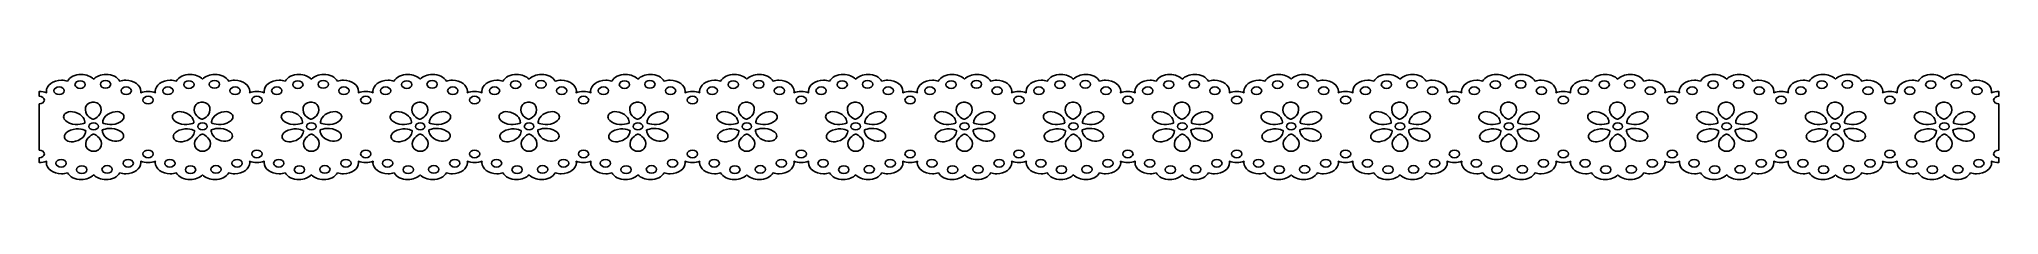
# Model space of a CAD drawing. Header units: centimetres. Extents: x -3 to 12.2, y -0.4 to 0.4.
import ezdxf

# ---------------------------------------------------------------- set-up
doc = ezdxf.new("R2010")
doc.units = ezdxf.units.CM
doc.header["$MEASUREMENT"] = 0
doc.layers.add('Layer 1', color=7, linetype='Continuous')

msp = doc.modelspace()

# ---------------------------------------------------------------- linework, layer by layer
at = {"layer": 'Layer 1'}
for points, knots in [([(12.16991, -0.25485), (12.1479, -0.25485), (12.13001, -0.2417), (12.13001, -0.22543), (12.13001, -0.22543), (12.13001, -0.20921), (12.1479, -0.19601), (12.16991, -0.19601), (12.16991, -0.19601), (12.16991, -0.19601), (12.16991, 0.16171), (12.16991, 0.16171), (12.16991, 0.16171), (12.1479, 0.16171), (12.13001, 0.17491), (12.13001, 0.19116), (12.13001, 0.19116), (12.13001, 0.20741), (12.1479, 0.22058), (12.16991, 0.22058), (12.16991, 0.22058), (12.16991, 0.22058), (12.16991, 0.25908), (12.16991, 0.25908), (12.16991, 0.25908), (12.14933, 0.25908), (12.1299, 0.25466), (12.11316, 0.24776), (12.11316, 0.24776), (12.1138, 0.25152), (12.11469, 0.25519), (12.11469, 0.25908), (12.11469, 0.25908), (12.11469, 0.3066), (12.06249, 0.3451), (11.99811, 0.3451), (11.99811, 0.3451), (11.98168, 0.3451), (11.96612, 0.34256), (11.95197, 0.33804), (11.95197, 0.33804), (11.93419, 0.36881), (11.89289, 0.39037), (11.84465, 0.39037), (11.84465, 0.39037), (11.80531, 0.39037), (11.77065, 0.3759), (11.74953, 0.35383), (11.74953, 0.35383), (11.72839, 0.37587), (11.69378, 0.39037), (11.65441, 0.39037), (11.65441, 0.39037), (11.6062, 0.39037), (11.5649, 0.36881), (11.54707, 0.33804), (11.54707, 0.33804), (11.53297, 0.34256), (11.51736, 0.3451), (11.50098, 0.3451), (11.50098, 0.3451), (11.43655, 0.3451), (11.3844, 0.30658), (11.3844, 0.25908), (11.3844, 0.25908), (11.3844, 0.25522), (11.38527, 0.25151), (11.38593, 0.24776), (11.38593, 0.24776), (11.36908, 0.25477), (11.34989, 0.25908), (11.32915, 0.25908), (11.32915, 0.25908), (11.30857, 0.25908), (11.28914, 0.25466), (11.2724, 0.24776), (11.2724, 0.24776), (11.27304, 0.25152), (11.27393, 0.25519), (11.27393, 0.25908), (11.27393, 0.25908), (11.27393, 0.3066), (11.2217, 0.3451), (11.15733, 0.3451), (11.15733, 0.3451), (11.14093, 0.3451), (11.12534, 0.34256), (11.11121, 0.33804), (11.11121, 0.33804), (11.0934, 0.36881), (11.05213, 0.39037), (11.00389, 0.39037), (11.00389, 0.39037), (10.96455, 0.39037), (10.92989, 0.3759), (10.90875, 0.35383), (10.90875, 0.35383), (10.88764, 0.37587), (10.85303, 0.39037), (10.81366, 0.39037), (10.81366, 0.39037), (10.76545, 0.39037), (10.72412, 0.36881), (10.70632, 0.33804), (10.70632, 0.33804), (10.69219, 0.34256), (10.67663, 0.3451), (10.6602, 0.3451), (10.6602, 0.3451), (10.5958, 0.3451), (10.54362, 0.30658), (10.54362, 0.25908), (10.54362, 0.25908), (10.54362, 0.25522), (10.54447, 0.25151), (10.54515, 0.24776), (10.54515, 0.24776), (10.5283, 0.25477), (10.50911, 0.25908), (10.48837, 0.25908), (10.48837, 0.25908), (10.46779, 0.25908), (10.44839, 0.25466), (10.43159, 0.24776), (10.43159, 0.24776), (10.43228, 0.25152), (10.43315, 0.25519), (10.43315, 0.25908), (10.43315, 0.25908), (10.43315, 0.3066), (10.38095, 0.3451), (10.31657, 0.3451), (10.31657, 0.3451), (10.30014, 0.3451), (10.28458, 0.34256), (10.27043, 0.33804), (10.27043, 0.33804), (10.25262, 0.36881), (10.21135, 0.39037), (10.16314, 0.39037), (10.16314, 0.39037), (10.12374, 0.39037), (10.08911, 0.3759), (10.06797, 0.35383), (10.06797, 0.35383), (10.04688, 0.37587), (10.01222, 0.39037), (9.97288, 0.39037), (9.97288, 0.39037), (9.9247, 0.39037), (9.88337, 0.36881), (9.86554, 0.33804), (9.86554, 0.33804), (9.85141, 0.34256), (9.83585, 0.3451), (9.81945, 0.3451), (9.81945, 0.3451), (9.75502, 0.3451), (9.70285, 0.30658), (9.70285, 0.25908), (9.70285, 0.25908), (9.70285, 0.25522), (9.70372, 0.25151), (9.70438, 0.24776), (9.70438, 0.24776), (9.68753, 0.25477), (9.66837, 0.25908), (9.64763, 0.25908), (9.64763, 0.25908), (9.62705, 0.25908), (9.6076, 0.25466), (9.59085, 0.24776), (9.59085, 0.24776), (9.59154, 0.25152), (9.59238, 0.25519), (9.59238, 0.25908), (9.59238, 0.25908), (9.59238, 0.3066), (9.54018, 0.3451), (9.4758, 0.3451), (9.4758, 0.3451), (9.4594, 0.3451), (9.44381, 0.34256), (9.42966, 0.33804), (9.42966, 0.33804), (9.41191, 0.36881), (9.37058, 0.39037), (9.3224, 0.39037), (9.3224, 0.39037), (9.28303, 0.39037), (9.2484, 0.3759), (9.22723, 0.35383), (9.22723, 0.35383), (9.20612, 0.37587), (9.17148, 0.39037), (9.13211, 0.39037), (9.13211, 0.39037), (9.08393, 0.39037), (9.0426, 0.36881), (9.02482, 0.33804), (9.02482, 0.33804), (9.01066, 0.34256), (8.99508, 0.3451), (8.97868, 0.3451), (8.97868, 0.3451), (8.91428, 0.3451), (8.86208, 0.30658), (8.86208, 0.25908), (8.86208, 0.25908), (8.86208, 0.25522), (8.86298, 0.25151), (8.86364, 0.24776), (8.86364, 0.24776), (8.84679, 0.25477), (8.8276, 0.25908), (8.80686, 0.25908), (8.80686, 0.25908), (8.7863, 0.25908), (8.76688, 0.25466), (8.75008, 0.24776), (8.75008, 0.24776), (8.75077, 0.25152), (8.75161, 0.25519), (8.75161, 0.25908), (8.75161, 0.25908), (8.75161, 0.3066), (8.69943, 0.3451), (8.63506, 0.3451), (8.63506, 0.3451), (8.6186, 0.3451), (8.60307, 0.34256), (8.58892, 0.33804), (8.58892, 0.33804), (8.57114, 0.36881), (8.52984, 0.39037), (8.48166, 0.39037), (8.48166, 0.39037), (8.44229, 0.39037), (8.4076, 0.3759), (8.38652, 0.35383), (8.38652, 0.35383), (8.36538, 0.37587), (8.33075, 0.39037), (8.29138, 0.39037), (8.29138, 0.39037), (8.2432, 0.39037), (8.20184, 0.36881), (8.18404, 0.33804), (8.18404, 0.33804), (8.16991, 0.34256), (8.15435, 0.3451), (8.13795, 0.3451), (8.13795, 0.3451), (8.07355, 0.3451), (8.02135, 0.30658), (8.02135, 0.25908), (8.02135, 0.25908), (8.02135, 0.25522), (8.02225, 0.25151), (8.02288, 0.24776), (8.02288, 0.24776), (8.00603, 0.25477), (7.98687, 0.25908), (7.96613, 0.25908), (7.96613, 0.25908), (7.94555, 0.25908), (7.92612, 0.25466), (7.90938, 0.24776), (7.90938, 0.24776), (7.91002, 0.25152), (7.91091, 0.25519), (7.91091, 0.25908), (7.91091, 0.25908), (7.91091, 0.3066), (7.85868, 0.3451), (7.79431, 0.3451), (7.79431, 0.3451), (7.77791, 0.3451), (7.76235, 0.34256), (7.74822, 0.33804), (7.74822, 0.33804), (7.73039, 0.36881), (7.68911, 0.39037), (7.64088, 0.39037), (7.64088, 0.39037), (7.60154, 0.39037), (7.56685, 0.3759), (7.54574, 0.35383), (7.54574, 0.35383), (7.52465, 0.37587), (7.48999, 0.39037), (7.45062, 0.39037), (7.45062, 0.39037), (7.40244, 0.39037), (7.36111, 0.36881), (7.3433, 0.33804), (7.3433, 0.33804), (7.32917, 0.34256), (7.31356, 0.3451), (7.29721, 0.3451), (7.29721, 0.3451), (7.23278, 0.3451), (7.18061, 0.30658), (7.18061, 0.25908), (7.18061, 0.25908), (7.18061, 0.25522), (7.18148, 0.25151), (7.18217, 0.24776), (7.18217, 0.24776), (7.16529, 0.25477), (7.14611, 0.25908), (7.12539, 0.25908), (7.12539, 0.25908), (7.10481, 0.25908), (7.08538, 0.25466), (7.06861, 0.24776), (7.06861, 0.24776), (7.06927, 0.25152), (7.07017, 0.25519), (7.07017, 0.25908), (7.07017, 0.25908), (7.07017, 0.3066), (7.01797, 0.3451), (6.95359, 0.3451), (6.95359, 0.3451), (6.93719, 0.3451), (6.9216, 0.34256), (6.90745, 0.33804), (6.90745, 0.33804), (6.88964, 0.36881), (6.84837, 0.39037), (6.80016, 0.39037), (6.80016, 0.39037), (6.76084, 0.39037), (6.72616, 0.3759), (6.70502, 0.35383), (6.70502, 0.35383), (6.68391, 0.37587), (6.64927, 0.39037), (6.6099, 0.39037), (6.6099, 0.39037), (6.56169, 0.39037), (6.52036, 0.36881), (6.50258, 0.33804), (6.50258, 0.33804), (6.48842, 0.34256), (6.47287, 0.3451), (6.45649, 0.3451), (6.45649, 0.3451), (6.39204, 0.3451), (6.33986, 0.30658), (6.33986, 0.25908), (6.33986, 0.25908), (6.33986, 0.25522), (6.34073, 0.25151), (6.34139, 0.24776), (6.34139, 0.24776), (6.32456, 0.25477), (6.30538, 0.25908), (6.28464, 0.25908), (6.28464, 0.25908), (6.26406, 0.25908), (6.24461, 0.25466), (6.22786, 0.24776), (6.22786, 0.24776), (6.22852, 0.25152), (6.22942, 0.25519), (6.22942, 0.25908), (6.22942, 0.25908), (6.22942, 0.3066), (6.17722, 0.3451), (6.11284, 0.3451), (6.11284, 0.3451), (6.09644, 0.3451), (6.08088, 0.34256), (6.06672, 0.33804), (6.06672, 0.33804), (6.04891, 0.36881), (6.00761, 0.39037), (5.95943, 0.39037), (5.95943, 0.39037), (5.92009, 0.39037), (5.8854, 0.3759), (5.86426, 0.35383), (5.86426, 0.35383), (5.84315, 0.37587), (5.80851, 0.39037), (5.76917, 0.39037), (5.76917, 0.39037), (5.72096, 0.39037), (5.67963, 0.36881), (5.66183, 0.33804), (5.66183, 0.33804), (5.6477, 0.34256), (5.63214, 0.3451), (5.61574, 0.3451), (5.61574, 0.3451), (5.55129, 0.3451), (5.49911, 0.30658), (5.49911, 0.25908), (5.49911, 0.25908), (5.49911, 0.25522), (5.50001, 0.25151), (5.5007, 0.24776), (5.5007, 0.24776), (5.48382, 0.25477), (5.46466, 0.25908), (5.44392, 0.25908), (5.44392, 0.25908), (5.42336, 0.25908), (5.40389, 0.25466), (5.38717, 0.24776), (5.38717, 0.24776), (5.38781, 0.25152), (5.3887, 0.25519), (5.3887, 0.25908), (5.3887, 0.25908), (5.3887, 0.3066), (5.33647, 0.3451), (5.27212, 0.3451), (5.27212, 0.3451), (5.25572, 0.3451), (5.24013, 0.34256), (5.22598, 0.33804), (5.22598, 0.33804), (5.2082, 0.36881), (5.16692, 0.39037), (5.11872, 0.39037), (5.11872, 0.39037), (5.07935, 0.39037), (5.04469, 0.3759), (5.02355, 0.35383), (5.02355, 0.35383), (5.00244, 0.37587), (4.9678, 0.39037), (4.92843, 0.39037), (4.92843, 0.39037), (4.88022, 0.39037), (4.83887, 0.36881), (4.82111, 0.33804), (4.82111, 0.33804), (4.80695, 0.34256), (4.7914, 0.3451), (4.77502, 0.3451), (4.77502, 0.3451), (4.71057, 0.3451), (4.65839, 0.30658), (4.65839, 0.25908), (4.65839, 0.25908), (4.65839, 0.25522), (4.65926, 0.25151), (4.65995, 0.24776), (4.65995, 0.24776), (4.64307, 0.25477), (4.62391, 0.25908), (4.60317, 0.25908), (4.60317, 0.25908), (4.58259, 0.25908), (4.56319, 0.25466), (4.54642, 0.24776), (4.54642, 0.24776), (4.54706, 0.25152), (4.54793, 0.25519), (4.54793, 0.25908), (4.54793, 0.25908), (4.54793, 0.3066), (4.49575, 0.3451), (4.43138, 0.3451), (4.43138, 0.3451), (4.41495, 0.3451), (4.39939, 0.34256), (4.38524, 0.33804), (4.38524, 0.33804), (4.36746, 0.36881), (4.32613, 0.39037), (4.27792, 0.39037), (4.27792, 0.39037), (4.2386, 0.39037), (4.20392, 0.3759), (4.1828, 0.35383), (4.1828, 0.35383), (4.16169, 0.37587), (4.12705, 0.39037), (4.08766, 0.39037), (4.08766, 0.39037), (4.03948, 0.39037), (3.99815, 0.36881), (3.98037, 0.33804), (3.98037, 0.33804), (3.96621, 0.34256), (3.95063, 0.3451), (3.93423, 0.3451), (3.93423, 0.3451), (3.86983, 0.3451), (3.81765, 0.30658), (3.81765, 0.25908), (3.81765, 0.25908), (3.81765, 0.25522), (3.81852, 0.25151), (3.81918, 0.24776), (3.81918, 0.24776), (3.80233, 0.25477), (3.78317, 0.25908), (3.76243, 0.25908), (3.76243, 0.25908), (3.74182, 0.25908), (3.7224, 0.25466), (3.70565, 0.24776), (3.70565, 0.24776), (3.70631, 0.25152), (3.70718, 0.25519), (3.70718, 0.25908), (3.70718, 0.25908), (3.70718, 0.3066), (3.65498, 0.3451), (3.5906, 0.3451), (3.5906, 0.3451), (3.5742, 0.3451), (3.55866, 0.34256), (3.54446, 0.33804), (3.54446, 0.33804), (3.52671, 0.36881), (3.48535, 0.39037), (3.43717, 0.39037), (3.43717, 0.39037), (3.39783, 0.39037), (3.36319, 0.3759), (3.34205, 0.35383), (3.34205, 0.35383), (3.32091, 0.37587), (3.2863, 0.39037), (3.24693, 0.39037), (3.24693, 0.39037), (3.19872, 0.39037), (3.15742, 0.36881), (3.13964, 0.33804), (3.13964, 0.33804), (3.12548, 0.34256), (3.10987, 0.3451), (3.0935, 0.3451), (3.0935, 0.3451), (3.0291, 0.3451), (2.9769, 0.30658), (2.9769, 0.25908), (2.9769, 0.25908), (2.9769, 0.25522), (2.97777, 0.25151), (2.97846, 0.24776), (2.97846, 0.24776), (2.96161, 0.25477), (2.94242, 0.25908), (2.92168, 0.25908), (2.92168, 0.25908), (2.9011, 0.25908), (2.88165, 0.25466), (2.8649, 0.24776), (2.8649, 0.24776), (2.86556, 0.25152), (2.86643, 0.25519), (2.86643, 0.25908), (2.86643, 0.25908), (2.86643, 0.3066), (2.81425, 0.3451), (2.74988, 0.3451), (2.74988, 0.3451), (2.73348, 0.3451), (2.71789, 0.34256), (2.70374, 0.33804), (2.70374, 0.33804), (2.68596, 0.36881), (2.64466, 0.39037), (2.59642, 0.39037), (2.59642, 0.39037), (2.55708, 0.39037), (2.52242, 0.3759), (2.5013, 0.35383), (2.5013, 0.35383), (2.48016, 0.37587), (2.44555, 0.39037), (2.40616, 0.39037), (2.40616, 0.39037), (2.35798, 0.39037), (2.31668, 0.36881), (2.29887, 0.33804), (2.29887, 0.33804), (2.28477, 0.34256), (2.26913, 0.3451), (2.25278, 0.3451), (2.25278, 0.3451), (2.18835, 0.3451), (2.13618, 0.30658), (2.13618, 0.25908), (2.13618, 0.25908), (2.13618, 0.25522), (2.13705, 0.25151), (2.13771, 0.24776), (2.13771, 0.24776), (2.12088, 0.25477), (2.1017, 0.25908), (2.08093, 0.25908), (2.08093, 0.25908), (2.06037, 0.25908), (2.0409, 0.25466), (2.02415, 0.24776), (2.02415, 0.24776), (2.02479, 0.25152), (2.02568, 0.25519), (2.02568, 0.25908), (2.02568, 0.25908), (2.02568, 0.3066), (1.97348, 0.3451), (1.90913, 0.3451), (1.90913, 0.3451), (1.8927, 0.3451), (1.87714, 0.34256), (1.86296, 0.33804), (1.86296, 0.33804), (1.84521, 0.36881), (1.80388, 0.39037), (1.7557, 0.39037), (1.7557, 0.39037), (1.71633, 0.39037), (1.68167, 0.3759), (1.66053, 0.35383), (1.66053, 0.35383), (1.63939, 0.37587), (1.60478, 0.39037), (1.56541, 0.39037), (1.56541, 0.39037), (1.5172, 0.39037), (1.4759, 0.36881), (1.45809, 0.33804), (1.45809, 0.33804), (1.44399, 0.34256), (1.42835, 0.3451), (1.412, 0.3451), (1.412, 0.3451), (1.34757, 0.3451), (1.29542, 0.30658), (1.29542, 0.25908), (1.29542, 0.25908), (1.29542, 0.25522), (1.29629, 0.25151), (1.29695, 0.24776), (1.29695, 0.24776), (1.2801, 0.25477), (1.26091, 0.25908), (1.24017, 0.25908), (1.24017, 0.25908), (1.21959, 0.25908), (1.20014, 0.25466), (1.18339, 0.24776), (1.18339, 0.24776), (1.18408, 0.25152), (1.18495, 0.25519), (1.18495, 0.25908), (1.18495, 0.25908), (1.18495, 0.3066), (1.13275, 0.3451), (1.06837, 0.3451), (1.06837, 0.3451), (1.05197, 0.3451), (1.03638, 0.34256), (1.02223, 0.33804), (1.02223, 0.33804), (1.00445, 0.36881), (0.96312, 0.39037), (0.91494, 0.39037), (0.91494, 0.39037), (0.87557, 0.39037), (0.84091, 0.3759), (0.8198, 0.35383), (0.8198, 0.35383), (0.79866, 0.37587), (0.76405, 0.39037), (0.72466, 0.39037), (0.72466, 0.39037), (0.67648, 0.39037), (0.63515, 0.36881), (0.6174, 0.33804), (0.6174, 0.33804), (0.60322, 0.34256), (0.58766, 0.3451), (0.57126, 0.3451), (0.57126, 0.3451), (0.50683, 0.3451), (0.45466, 0.30658), (0.45466, 0.25908), (0.45466, 0.25908), (0.45466, 0.25522), (0.45553, 0.25151), (0.45622, 0.24776), (0.45622, 0.24776), (0.43937, 0.25477), (0.42021, 0.25908), (0.39944, 0.25908), (0.39944, 0.25908), (0.37886, 0.25908), (0.35943, 0.25466), (0.34266, 0.24776), (0.34266, 0.24776), (0.3433, 0.25152), (0.34419, 0.25519), (0.34419, 0.25908), (0.34419, 0.25908), (0.34419, 0.3066), (0.29201, 0.3451), (0.22761, 0.3451), (0.22761, 0.3451), (0.21121, 0.3451), (0.19562, 0.34256), (0.18149, 0.33804), (0.18149, 0.33804), (0.16368, 0.36881), (0.12236, 0.39037), (0.07417, 0.39037), (0.07417, 0.39037), (0.0348, 0.39037), (0.00017, 0.3759), (-0.02097, 0.35383), (-0.02097, 0.35383), (-0.04208, 0.37587), (-0.07672, 0.39037), (-0.11609, 0.39037), (-0.11609, 0.39037), (-0.16427, 0.39037), (-0.2056, 0.36881), (-0.22338, 0.33804), (-0.22338, 0.33804), (-0.23754, 0.34256), (-0.25312, 0.3451), (-0.26952, 0.3451), (-0.26952, 0.3451), (-0.33392, 0.3451), (-0.38612, 0.30658), (-0.38612, 0.25908), (-0.38612, 0.25908), (-0.38612, 0.25522), (-0.38522, 0.25151), (-0.38459, 0.24776), (-0.38459, 0.24776), (-0.40144, 0.25477), (-0.42063, 0.25908), (-0.44134, 0.25908), (-0.44134, 0.25908), (-0.46195, 0.25908), (-0.48137, 0.25466), (-0.49812, 0.24776), (-0.49812, 0.24776), (-0.49743, 0.25152), (-0.49656, 0.25519), (-0.49656, 0.25908), (-0.49656, 0.25908), (-0.49656, 0.3066), (-0.54876, 0.3451), (-0.61316, 0.3451), (-0.61316, 0.3451), (-0.62956, 0.3451), (-0.64515, 0.34256), (-0.65928, 0.33804), (-0.65928, 0.33804), (-0.67706, 0.36881), (-0.71839, 0.39037), (-0.76654, 0.39037), (-0.76654, 0.39037), (-0.80591, 0.39037), (-0.84054, 0.3759), (-0.86166, 0.35383), (-0.86166, 0.35383), (-0.88277, 0.37587), (-0.91743, 0.39037), (-0.95678, 0.39037), (-0.95678, 0.39037), (-1.00496, 0.39037), (-1.04629, 0.36881), (-1.06407, 0.33804), (-1.06407, 0.33804), (-1.07823, 0.34256), (-1.09381, 0.3451), (-1.11021, 0.3451), (-1.11021, 0.3451), (-1.17461, 0.3451), (-1.22681, 0.30658), (-1.22681, 0.25908), (-1.22681, 0.25908), (-1.22681, 0.25522), (-1.22594, 0.25151), (-1.22528, 0.24776), (-1.22528, 0.24776), (-1.24216, 0.25477), (-1.26132, 0.25908), (-1.28206, 0.25908), (-1.28206, 0.25908), (-1.30264, 0.25908), (-1.32207, 0.25466), (-1.33884, 0.24776), (-1.33884, 0.24776), (-1.33815, 0.25152), (-1.33728, 0.25519), (-1.33728, 0.25908), (-1.33728, 0.25908), (-1.33728, 0.3066), (-1.38948, 0.3451), (-1.45391, 0.3451), (-1.45391, 0.3451), (-1.47031, 0.3451), (-1.4859, 0.34256), (-1.50003, 0.33804), (-1.50003, 0.33804), (-1.51773, 0.36881), (-1.55906, 0.39037), (-1.60727, 0.39037), (-1.60727, 0.39037), (-1.64667, 0.39037), (-1.6813, 0.3759), (-1.70241, 0.35383), (-1.70241, 0.35383), (-1.72352, 0.37587), (-1.75818, 0.39037), (-1.79753, 0.39037), (-1.79753, 0.39037), (-1.84571, 0.39037), (-1.88707, 0.36881), (-1.90482, 0.33804), (-1.90482, 0.33804), (-1.91898, 0.34256), (-1.93456, 0.3451), (-1.95096, 0.3451), (-1.95096, 0.3451), (-2.01539, 0.3451), (-2.06754, 0.30658), (-2.06754, 0.25908), (-2.06754, 0.25908), (-2.06754, 0.25522), (-2.06667, 0.25151), (-2.06601, 0.24776), (-2.06601, 0.24776), (-2.08289, 0.25477), (-2.10205, 0.25908), (-2.12279, 0.25908), (-2.12279, 0.25908), (-2.14337, 0.25908), (-2.16277, 0.25466), (-2.17957, 0.24776), (-2.17957, 0.24776), (-2.17891, 0.25152), (-2.17801, 0.25519), (-2.17801, 0.25908), (-2.17801, 0.25908), (-2.17801, 0.3066), (-2.23019, 0.3451), (-2.29461, 0.3451), (-2.29461, 0.3451), (-2.31101, 0.3451), (-2.3266, 0.34256), (-2.34075, 0.33804), (-2.34075, 0.33804), (-2.3585, 0.36881), (-2.39986, 0.39037), (-2.44804, 0.39037), (-2.44804, 0.39037), (-2.48741, 0.39037), (-2.52204, 0.3759), (-2.54316, 0.35383), (-2.54316, 0.35383), (-2.56427, 0.37587), (-2.59891, 0.39037), (-2.63828, 0.39037), (-2.63828, 0.39037), (-2.68646, 0.39037), (-2.72782, 0.36881), (-2.74557, 0.33804), (-2.74557, 0.33804), (-2.75952, 0.34256), (-2.77514, 0.3451), (-2.79151, 0.3451), (-2.79151, 0.3451), (-2.85591, 0.3451), (-2.90809, 0.30658), (-2.90809, 0.25908), (-2.90809, 0.25908), (-2.90809, 0.25522), (-2.90724, 0.25151), (-2.90656, 0.24776), (-2.90656, 0.24776), (-2.92343, 0.25474), (-2.94262, 0.25908), (-2.96333, 0.25908), (-2.96333, 0.25908), (-2.96333, 0.25908), (-2.96333, 0.22058), (-2.96333, 0.22058), (-2.96333, 0.22058), (-2.94129, 0.22058), (-2.92346, 0.2074), (-2.92346, 0.19116), (-2.92346, 0.19116), (-2.92346, 0.17492), (-2.94129, 0.16171), (-2.96333, 0.16171), (-2.96333, 0.16171), (-2.96333, 0.16171), (-2.96333, -0.19598), (-2.96333, -0.19598), (-2.96333, -0.19598), (-2.94129, -0.19598), (-2.92346, -0.20918), (-2.92346, -0.22543), (-2.92346, -0.22543), (-2.92346, -0.24168), (-2.94132, -0.25485), (-2.96333, -0.25485), (-2.96333, -0.25485), (-2.96333, -0.25485), (-2.96333, -0.29332), (-2.96333, -0.29332), (-2.96333, -0.29332), (-2.94275, -0.29332), (-2.92332, -0.2889), (-2.90655, -0.28197), (-2.90655, -0.28197), (-2.90724, -0.28575), (-2.90808, -0.28943), (-2.90808, -0.29332), (-2.90808, -0.29332), (-2.90808, -0.34084), (-2.8559, -0.37936), (-2.7915, -0.37936), (-2.7915, -0.37936), (-2.7751, -0.37936), (-2.75951, -0.37679), (-2.74536, -0.37227), (-2.74536, -0.37227), (-2.72761, -0.40304), (-2.68625, -0.42463), (-2.63807, -0.42463), (-2.63807, -0.42463), (-2.5987, -0.42463), (-2.56407, -0.41013), (-2.54295, -0.38812), (-2.54295, -0.38812), (-2.52184, -0.41016), (-2.4872, -0.42463), (-2.44783, -0.42463), (-2.44783, -0.42463), (-2.39965, -0.42463), (-2.35829, -0.40307), (-2.34054, -0.37227), (-2.34054, -0.37227), (-2.32641, -0.37679), (-2.3108, -0.37936), (-2.2944, -0.37936), (-2.2944, -0.37936), (-2.22997, -0.37936), (-2.1778, -0.34084), (-2.1778, -0.29332), (-2.1778, -0.29332), (-2.1778, -0.28946), (-2.17867, -0.28575), (-2.17936, -0.28197), (-2.17936, -0.28197), (-2.16248, -0.28898), (-2.1433, -0.29332), (-2.12258, -0.29332), (-2.12258, -0.29332), (-2.102, -0.29332), (-2.08257, -0.2889), (-2.0658, -0.28197), (-2.0658, -0.28197), (-2.06646, -0.28575), (-2.06733, -0.28943), (-2.06733, -0.29332), (-2.06733, -0.29332), (-2.06733, -0.34084), (-2.01515, -0.37936), (-1.95075, -0.37936), (-1.95075, -0.37936), (-1.93435, -0.37936), (-1.91879, -0.37679), (-1.90461, -0.37227), (-1.90461, -0.37227), (-1.88686, -0.40304), (-1.8455, -0.42463), (-1.79732, -0.42463), (-1.79732, -0.42463), (-1.75798, -0.42463), (-1.72332, -0.41013), (-1.7022, -0.38812), (-1.7022, -0.38812), (-1.68109, -0.41016), (-1.64645, -0.42463), (-1.60706, -0.42463), (-1.60706, -0.42463), (-1.55888, -0.42463), (-1.51755, -0.40307), (-1.49977, -0.37227), (-1.49977, -0.37227), (-1.48564, -0.37679), (-1.47003, -0.37936), (-1.45363, -0.37936), (-1.45363, -0.37936), (-1.38926, -0.37936), (-1.33703, -0.34084), (-1.33703, -0.29332), (-1.33703, -0.29332), (-1.33703, -0.28946), (-1.3379, -0.28575), (-1.33859, -0.28197), (-1.33859, -0.28197), (-1.32168, -0.28898), (-1.30253, -0.29332), (-1.28181, -0.29332), (-1.28181, -0.29332), (-1.26123, -0.29332), (-1.2418, -0.2889), (-1.22503, -0.28197), (-1.22503, -0.28197), (-1.22569, -0.28575), (-1.22659, -0.28943), (-1.22659, -0.29332), (-1.22659, -0.29332), (-1.22659, -0.34084), (-1.17441, -0.37936), (-1.10999, -0.37936), (-1.10999, -0.37936), (-1.09361, -0.37936), (-1.078, -0.37679), (-1.06385, -0.37227), (-1.06385, -0.37227), (-1.0461, -0.40304), (-1.00477, -0.42463), (-0.95659, -0.42463), (-0.95659, -0.42463), (-0.91722, -0.42463), (-0.88259, -0.41013), (-0.86147, -0.38812), (-0.86147, -0.38812), (-0.84036, -0.41016), (-0.80572, -0.42463), (-0.76635, -0.42463), (-0.76635, -0.42463), (-0.71817, -0.42463), (-0.67684, -0.40307), (-0.65906, -0.37227), (-0.65906, -0.37227), (-0.6449, -0.37679), (-0.62935, -0.37936), (-0.61294, -0.37936), (-0.61294, -0.37936), (-0.54851, -0.37936), (-0.49634, -0.34084), (-0.49634, -0.29332), (-0.49634, -0.29332), (-0.49634, -0.28946), (-0.49724, -0.28575), (-0.4979, -0.28197), (-0.4979, -0.28197), (-0.48102, -0.28898), (-0.46181, -0.29332), (-0.44109, -0.29332), (-0.44109, -0.29332), (-0.42053, -0.29332), (-0.40111, -0.2889), (-0.38431, -0.28197), (-0.38431, -0.28197), (-0.385, -0.28575), (-0.38587, -0.28943), (-0.38587, -0.29332), (-0.38587, -0.29332), (-0.38587, -0.34084), (-0.33367, -0.37936), (-0.26927, -0.37936), (-0.26927, -0.37936), (-0.25287, -0.37936), (-0.23728, -0.37679), (-0.22313, -0.37227), (-0.22313, -0.37227), (-0.20538, -0.40304), (-0.16405, -0.42463), (-0.11584, -0.42463), (-0.11584, -0.42463), (-0.07647, -0.42463), (-0.04181, -0.41013), (-0.02072, -0.38812), (-0.02072, -0.38812), (0.00039, -0.41016), (0.03503, -0.42463), (0.07442, -0.42463), (0.07442, -0.42463), (0.12257, -0.42463), (0.16393, -0.40307), (0.18174, -0.37227), (0.18174, -0.37227), (0.19587, -0.37679), (0.21143, -0.37936), (0.22786, -0.37936), (0.22786, -0.37936), (0.29226, -0.37936), (0.34444, -0.34084), (0.34444, -0.29332), (0.34444, -0.29332), (0.34444, -0.28946), (0.34359, -0.28575), (0.34291, -0.28197), (0.34291, -0.28197), (0.35979, -0.28898), (0.37895, -0.29332), (0.39969, -0.29332), (0.39969, -0.29332), (0.42027, -0.29332), (0.4397, -0.2889), (0.45647, -0.28197), (0.45647, -0.28197), (0.45581, -0.28575), (0.45491, -0.28943), (0.45491, -0.29332), (0.45491, -0.29332), (0.45491, -0.34084), (0.50714, -0.37936), (0.57154, -0.37936), (0.57154, -0.37936), (0.58792, -0.37936), (0.6035, -0.37679), (0.61766, -0.37227), (0.61766, -0.37227), (0.63541, -0.40304), (0.67674, -0.42463), (0.72492, -0.42463), (0.72492, -0.42463), (0.76426, -0.42463), (0.79892, -0.41013), (0.82006, -0.38812), (0.82006, -0.38812), (0.8412, -0.41016), (0.87583, -0.42463), (0.9152, -0.42463), (0.9152, -0.42463), (0.96338, -0.42463), (1.00471, -0.40307), (1.02249, -0.37227), (1.02249, -0.37227), (1.03662, -0.37679), (1.05223, -0.37936), (1.06861, -0.37936), (1.06861, -0.37936), (1.13301, -0.37936), (1.18521, -0.34084), (1.18521, -0.29332), (1.18521, -0.29332), (1.18521, -0.28946), (1.18434, -0.28575), (1.18368, -0.28197), (1.18368, -0.28197), (1.20053, -0.28898), (1.21969, -0.29332), (1.24046, -0.29332), (1.24046, -0.29332), (1.26102, -0.29332), (1.28047, -0.2889), (1.29724, -0.28197), (1.29724, -0.28197), (1.29658, -0.28575), (1.29571, -0.28943), (1.29571, -0.29332), (1.29571, -0.29332), (1.29571, -0.34084), (1.34791, -0.37936), (1.41229, -0.37936), (1.41229, -0.37936), (1.42867, -0.37936), (1.44428, -0.37679), (1.45838, -0.37227), (1.45838, -0.37227), (1.47621, -0.40304), (1.51749, -0.42463), (1.5657, -0.42463), (1.5657, -0.42463), (1.60504, -0.42463), (1.63968, -0.41013), (1.66082, -0.38812), (1.66082, -0.38812), (1.68196, -0.41016), (1.71659, -0.42463), (1.75599, -0.42463), (1.75599, -0.42463), (1.80414, -0.42463), (1.8455, -0.40307), (1.86325, -0.37227), (1.86325, -0.37227), (1.87741, -0.37679), (1.89299, -0.37936), (1.90939, -0.37936), (1.90939, -0.37936), (1.97379, -0.37936), (2.02597, -0.34084), (2.02597, -0.29332), (2.02597, -0.29332), (2.02597, -0.28946), (2.0251, -0.28575), (2.02444, -0.28197), (2.02444, -0.28197), (2.04129, -0.28898), (2.06045, -0.29332), (2.08122, -0.29332), (2.08122, -0.29332), (2.10178, -0.29332), (2.12123, -0.2889), (2.13797, -0.28197), (2.13797, -0.28197), (2.13733, -0.28575), (2.13644, -0.28943), (2.13644, -0.29332), (2.13644, -0.29332), (2.13644, -0.34084), (2.18867, -0.37936), (2.25304, -0.37936), (2.25304, -0.37936), (2.26942, -0.37936), (2.28503, -0.37679), (2.29916, -0.37227), (2.29916, -0.37227), (2.31694, -0.40304), (2.35824, -0.42463), (2.40642, -0.42463), (2.40642, -0.42463), (2.44579, -0.42463), (2.48045, -0.41013), (2.50156, -0.38812), (2.50156, -0.38812), (2.5227, -0.41016), (2.55731, -0.42463), (2.59668, -0.42463), (2.59668, -0.42463), (2.64489, -0.42463), (2.68619, -0.40307), (2.704, -0.37227), (2.704, -0.37227), (2.71813, -0.37679), (2.73374, -0.37936), (2.75012, -0.37936), (2.75012, -0.37936), (2.81452, -0.37936), (2.8667, -0.34084), (2.8667, -0.29332), (2.8667, -0.29332), (2.8667, -0.28946), (2.86583, -0.28575), (2.86517, -0.28197), (2.86517, -0.28197), (2.88205, -0.28898), (2.90123, -0.29332), (2.92195, -0.29332), (2.92195, -0.29332), (2.94251, -0.29332), (2.96196, -0.2889), (2.97873, -0.28197), (2.97873, -0.28197), (2.97807, -0.28575), (2.97717, -0.28943), (2.97717, -0.29332), (2.97717, -0.29332), (2.97717, -0.34084), (3.0294, -0.37936), (3.0938, -0.37936), (3.0938, -0.37936), (3.11015, -0.37936), (3.12576, -0.37679), (3.13992, -0.37227), (3.13992, -0.37227), (3.1577, -0.40304), (3.199, -0.42463), (3.24721, -0.42463), (3.24721, -0.42463), (3.28655, -0.42463), (3.32119, -0.41013), (3.34233, -0.38812), (3.34233, -0.38812), (3.36347, -0.41016), (3.39808, -0.42463), (3.43747, -0.42463), (3.43747, -0.42463), (3.48562, -0.42463), (3.52698, -0.40307), (3.54473, -0.37227), (3.54473, -0.37227), (3.55891, -0.37679), (3.57447, -0.37936), (3.59085, -0.37936), (3.59085, -0.37936), (3.65525, -0.37936), (3.70745, -0.34084), (3.70745, -0.29332), (3.70745, -0.29332), (3.70745, -0.28946), (3.7066, -0.28575), (3.70592, -0.28197), (3.70592, -0.28197), (3.72277, -0.28898), (3.74196, -0.29332), (3.7627, -0.29332), (3.7627, -0.29332), (3.78326, -0.29332), (3.80268, -0.2889), (3.81945, -0.28197), (3.81945, -0.28197), (3.81879, -0.28575), (3.81792, -0.28943), (3.81792, -0.29332), (3.81792, -0.29332), (3.81792, -0.34084), (3.87012, -0.37936), (3.93452, -0.37936), (3.93452, -0.37936), (3.9509, -0.37936), (3.96651, -0.37679), (3.98064, -0.37227), (3.98064, -0.37227), (3.99845, -0.40304), (4.03975, -0.42463), (4.08793, -0.42463), (4.08793, -0.42463), (4.1273, -0.42463), (4.16196, -0.41013), (4.18307, -0.38812), (4.18307, -0.38812), (4.20418, -0.41016), (4.23884, -0.42463), (4.27819, -0.42463), (4.27819, -0.42463), (4.32637, -0.42463), (4.36773, -0.40307), (4.38551, -0.37227), (4.38551, -0.37227), (4.39967, -0.37679), (4.41522, -0.37936), (4.43165, -0.37936), (4.43165, -0.37936), (4.49605, -0.37936), (4.5482, -0.34084), (4.5482, -0.29332), (4.5482, -0.29332), (4.5482, -0.28946), (4.54733, -0.28575), (4.54669, -0.28197), (4.54669, -0.28197), (4.56354, -0.28898), (4.5827, -0.29332), (4.60344, -0.29332), (4.60344, -0.29332), (4.62405, -0.29332), (4.64347, -0.2889), (4.66022, -0.28197), (4.66022, -0.28197), (4.65958, -0.28575), (4.65866, -0.28943), (4.65866, -0.29332), (4.65866, -0.29332), (4.65866, -0.34084), (4.71086, -0.37936), (4.77529, -0.37936), (4.77529, -0.37936), (4.79167, -0.37936), (4.80725, -0.37679), (4.82138, -0.37227), (4.82138, -0.37227), (4.83916, -0.40304), (4.88046, -0.42463), (4.9287, -0.42463), (4.9287, -0.42463), (4.96804, -0.42463), (5.0027, -0.41013), (5.02382, -0.38812), (5.02382, -0.38812), (5.04496, -0.41016), (5.07959, -0.42463), (5.11899, -0.42463), (5.11899, -0.42463), (5.16717, -0.42463), (5.20847, -0.40307), (5.22628, -0.37227), (5.22628, -0.37227), (5.24041, -0.37679), (5.25599, -0.37936), (5.2724, -0.37936), (5.2724, -0.37936), (5.33677, -0.37936), (5.389, -0.34084), (5.389, -0.29332), (5.389, -0.29332), (5.389, -0.28946), (5.3881, -0.28575), (5.38744, -0.28197), (5.38744, -0.28197), (5.40429, -0.28898), (5.42348, -0.29332), (5.44422, -0.29332), (5.44422, -0.29332), (5.46478, -0.29332), (5.48423, -0.2889), (5.501, -0.28197), (5.501, -0.28197), (5.50034, -0.28575), (5.49944, -0.28943), (5.49944, -0.29332), (5.49944, -0.29332), (5.49944, -0.34084), (5.55164, -0.37936), (5.61604, -0.37936), (5.61604, -0.37936), (5.63244, -0.37936), (5.648, -0.37679), (5.66216, -0.37227), (5.66216, -0.37227), (5.67994, -0.40304), (5.72124, -0.42463), (5.76948, -0.42463), (5.76948, -0.42463), (5.8088, -0.42463), (5.84346, -0.41013), (5.86457, -0.38812), (5.86457, -0.38812), (5.88571, -0.41016), (5.92037, -0.42463), (5.95974, -0.42463), (5.95974, -0.42463), (6.00789, -0.42463), (6.04922, -0.40307), (6.06706, -0.37227), (6.06706, -0.37227), (6.08116, -0.37679), (6.09675, -0.37936), (6.11318, -0.37936), (6.11318, -0.37936), (6.17755, -0.37936), (6.22973, -0.34084), (6.22973, -0.29332), (6.22973, -0.29332), (6.22973, -0.28946), (6.22886, -0.28575), (6.22817, -0.28197), (6.22817, -0.28197), (6.24505, -0.28898), (6.26421, -0.29332), (6.28495, -0.29332), (6.28495, -0.29332), (6.30553, -0.29332), (6.32496, -0.2889), (6.3417, -0.28197), (6.3417, -0.28197), (6.34106, -0.28575), (6.34017, -0.28943), (6.34017, -0.29332), (6.34017, -0.29332), (6.34017, -0.34084), (6.3924, -0.37936), (6.45675, -0.37936), (6.45675, -0.37936), (6.47318, -0.37936), (6.48874, -0.37679), (6.50289, -0.37227), (6.50289, -0.37227), (6.52067, -0.40304), (6.56197, -0.42463), (6.61021, -0.42463), (6.61021, -0.42463), (6.64955, -0.42463), (6.68421, -0.41013), (6.70533, -0.38812), (6.70533, -0.38812), (6.72647, -0.41016), (6.7611, -0.42463), (6.80047, -0.42463), (6.80047, -0.42463), (6.84865, -0.42463), (6.88995, -0.40307), (6.90776, -0.37227), (6.90776, -0.37227), (6.92192, -0.37679), (6.9375, -0.37936), (6.9539, -0.37936), (6.9539, -0.37936), (7.0183, -0.37936), (7.0705, -0.34084), (7.0705, -0.29332), (7.0705, -0.29332), (7.0705, -0.28946), (7.0696, -0.28575), (7.06891, -0.28197), (7.06891, -0.28197), (7.08579, -0.28898), (7.10495, -0.29332), (7.12569, -0.29332), (7.12569, -0.29332), (7.14625, -0.29332), (7.16567, -0.2889), (7.18247, -0.28197), (7.18247, -0.28197), (7.18181, -0.28575), (7.18091, -0.28943), (7.18091, -0.29332), (7.18091, -0.29332), (7.18091, -0.34084), (7.23311, -0.37936), (7.29749, -0.37936), (7.29749, -0.37936), (7.31387, -0.37936), (7.32948, -0.37679), (7.34361, -0.37227), (7.34361, -0.37227), (7.36142, -0.40304), (7.40272, -0.42463), (7.45093, -0.42463), (7.45093, -0.42463), (7.49027, -0.42463), (7.52496, -0.41013), (7.54605, -0.38812), (7.54605, -0.38812), (7.56716, -0.41016), (7.60182, -0.42463), (7.64119, -0.42463), (7.64119, -0.42463), (7.68937, -0.42463), (7.73067, -0.40307), (7.74851, -0.37227), (7.74851, -0.37227), (7.76267, -0.37679), (7.77822, -0.37936), (7.79463, -0.37936), (7.79463, -0.37936), (7.85903, -0.37936), (7.91123, -0.34084), (7.91123, -0.29332), (7.91123, -0.29332), (7.91123, -0.28946), (7.91036, -0.28575), (7.9097, -0.28197), (7.9097, -0.28197), (7.92653, -0.28898), (7.94571, -0.29332), (7.96645, -0.29332), (7.96645, -0.29332), (7.98706, -0.29332), (8.00646, -0.2889), (8.0232, -0.28197), (8.0232, -0.28197), (8.02259, -0.28575), (8.02167, -0.28943), (8.02167, -0.29332), (8.02167, -0.29332), (8.02167, -0.34084), (8.0739, -0.37936), (8.13825, -0.37936), (8.13825, -0.37936), (8.15468, -0.37936), (8.17026, -0.37679), (8.18437, -0.37227), (8.18437, -0.37227), (8.2022, -0.40304), (8.2435, -0.42463), (8.29174, -0.42463), (8.29174, -0.42463), (8.33106, -0.42463), (8.36572, -0.41013), (8.38686, -0.38812), (8.38686, -0.38812), (8.40795, -0.41016), (8.44261, -0.42463), (8.482, -0.42463), (8.482, -0.42463), (8.53015, -0.42463), (8.57148, -0.40307), (8.58926, -0.37227), (8.58926, -0.37227), (8.60342, -0.37679), (8.61895, -0.37936), (8.6354, -0.37936), (8.6354, -0.37936), (8.6998, -0.37936), (8.75195, -0.34084), (8.75195, -0.29332), (8.75195, -0.29332), (8.75195, -0.28946), (8.75113, -0.28575), (8.75042, -0.28197), (8.75042, -0.28197), (8.7673, -0.28898), (8.78646, -0.29332), (8.8072, -0.29332), (8.8072, -0.29332), (8.82781, -0.29332), (8.84721, -0.2889), (8.86398, -0.28197), (8.86398, -0.28197), (8.86334, -0.28575), (8.86245, -0.28943), (8.86245, -0.29332), (8.86245, -0.29332), (8.86245, -0.34084), (8.91465, -0.37936), (8.97903, -0.37936), (8.97903, -0.37936), (8.99543, -0.37936), (9.01102, -0.37679), (9.02517, -0.37227), (9.02517, -0.37227), (9.04295, -0.40304), (9.08425, -0.42463), (9.13249, -0.42463), (9.13249, -0.42463), (9.17183, -0.42463), (9.20647, -0.41013), (9.22758, -0.38812), (9.22758, -0.38812), (9.24875, -0.41016), (9.28335, -0.42463), (9.32275, -0.42463), (9.32275, -0.42463), (9.3709, -0.42463), (9.41226, -0.40307), (9.43001, -0.37227), (9.43001, -0.37227), (9.44417, -0.37679), (9.45975, -0.37936), (9.47615, -0.37936), (9.47615, -0.37936), (9.54055, -0.37936), (9.59273, -0.34084), (9.59273, -0.29332), (9.59273, -0.29332), (9.59273, -0.28946), (9.59191, -0.28575), (9.5912, -0.28197), (9.5912, -0.28197), (9.60805, -0.28898), (9.62724, -0.29332), (9.64798, -0.29332), (9.64798, -0.29332), (9.66854, -0.29332), (9.68793, -0.2889), (9.70473, -0.28197), (9.70473, -0.28197), (9.70407, -0.28575), (9.7032, -0.28943), (9.7032, -0.29332), (9.7032, -0.29332), (9.7032, -0.34084), (9.7554, -0.37936), (9.8198, -0.37936), (9.8198, -0.37936), (9.83618, -0.37936), (9.85174, -0.37679), (9.86586, -0.37227), (9.86586, -0.37227), (9.88369, -0.40304), (9.92499, -0.42463), (9.9732, -0.42463), (9.9732, -0.42463), (10.01254, -0.42463), (10.0472, -0.41013), (10.06829, -0.38812), (10.06829, -0.38812), (10.08943, -0.41016), (10.12404, -0.42463), (10.16346, -0.42463), (10.16346, -0.42463), (10.21164, -0.42463), (10.25294, -0.40307), (10.27078, -0.37227), (10.27078, -0.37227), (10.28491, -0.37679), (10.30047, -0.37936), (10.3169, -0.37936), (10.3169, -0.37936), (10.3813, -0.37936), (10.43348, -0.34084), (10.43348, -0.29332), (10.43348, -0.29332), (10.43348, -0.28946), (10.43263, -0.28575), (10.43192, -0.28197), (10.43192, -0.28197), (10.4488, -0.28898), (10.46796, -0.29332), (10.4887, -0.29332), (10.4887, -0.29332), (10.50926, -0.29332), (10.52868, -0.2889), (10.54545, -0.28197), (10.54545, -0.28197), (10.54479, -0.28575), (10.54392, -0.28943), (10.54392, -0.29332), (10.54392, -0.29332), (10.54392, -0.34084), (10.59612, -0.37936), (10.66052, -0.37936), (10.66052, -0.37936), (10.67692, -0.37936), (10.69248, -0.37679), (10.70661, -0.37227), (10.70661, -0.37227), (10.72442, -0.40304), (10.76572, -0.42463), (10.81395, -0.42463), (10.81395, -0.42463), (10.85329, -0.42463), (10.88793, -0.41013), (10.90904, -0.38812), (10.90904, -0.38812), (10.93018, -0.41016), (10.96484, -0.42463), (11.00418, -0.42463), (11.00418, -0.42463), (11.05239, -0.42463), (11.09369, -0.40307), (11.1115, -0.37227), (11.1115, -0.37227), (11.12563, -0.37679), (11.14121, -0.37936), (11.15762, -0.37936), (11.15762, -0.37936), (11.22202, -0.37936), (11.27422, -0.34084), (11.27422, -0.29332), (11.27422, -0.29332), (11.27422, -0.28946), (11.27335, -0.28575), (11.27269, -0.28197), (11.27269, -0.28197), (11.28952, -0.28898), (11.3087, -0.29332), (11.32944, -0.29332), (11.32944, -0.29332), (11.35002, -0.29332), (11.36942, -0.2889), (11.38622, -0.28197), (11.38622, -0.28197), (11.38558, -0.28575), (11.38469, -0.28943), (11.38469, -0.29332), (11.38469, -0.29332), (11.38469, -0.34084), (11.43687, -0.37936), (11.50127, -0.37936), (11.50127, -0.37936), (11.51765, -0.37936), (11.53326, -0.37679), (11.54736, -0.37227), (11.54736, -0.37227), (11.56519, -0.40304), (11.60647, -0.42463), (11.6547, -0.42463), (11.6547, -0.42463), (11.69404, -0.42463), (11.72868, -0.41013), (11.74982, -0.38812), (11.74982, -0.38812), (11.77093, -0.41016), (11.80557, -0.42463), (11.84494, -0.42463), (11.84494, -0.42463), (11.89315, -0.42463), (11.93445, -0.40307), (11.95226, -0.37227), (11.95226, -0.37227), (11.96639, -0.37679), (11.98197, -0.37936), (11.99838, -0.37936), (11.99838, -0.37936), (12.06281, -0.37936), (12.11498, -0.34084), (12.11498, -0.29332), (12.11498, -0.29332), (12.11498, -0.28946), (12.11411, -0.28575), (12.11345, -0.28197), (12.11345, -0.28197), (12.13025, -0.28898), (12.14946, -0.29332), (12.1702, -0.29332), (12.1702, -0.29332), (12.1702, -0.29332), (12.1702, -0.25482), (12.1702, -0.25482), (12.1702, -0.25482), (12.1702, -0.25482), (12.16991, -0.25482), (12.16991, -0.25482), (12.16991, -0.25482), (12.16991, -0.25482), (12.16991, -0.25485), (12.16991, -0.25485)], [0, 0, 0, 0, 0.00222717, 0.00222717, 0.00222717, 0.00222717, 0.00445434, 0.00445434, 0.00445434, 0.00445434, 0.00668151, 0.00668151, 0.00668151, 0.00668151, 0.00890869, 0.00890869, 0.00890869, 0.00890869, 0.01113586, 0.01113586, 0.01113586, 0.01113586, 0.01336303, 0.01336303, 0.01336303, 0.01336303, 0.0155902, 0.0155902, 0.0155902, 0.0155902, 0.01781737, 0.01781737, 0.01781737, 0.01781737, 0.02004454, 0.02004454, 0.02004454, 0.02004454, 0.02227171, 0.02227171, 0.02227171, 0.02227171, 0.02449889, 0.02449889, 0.02449889, 0.02449889, 0.02672606, 0.02672606, 0.02672606, 0.02672606, 0.02895323, 0.02895323, 0.02895323, 0.02895323, 0.0311804, 0.0311804, 0.0311804, 0.0311804, 0.03340757, 0.03340757, 0.03340757, 0.03340757, 0.03563474, 0.03563474, 0.03563474, 0.03563474, 0.03786192, 0.03786192, 0.03786192, 0.03786192, 0.04008909, 0.04008909, 0.04008909, 0.04008909, 0.04231626, 0.04231626, 0.04231626, 0.04231626, 0.04454343, 0.04454343, 0.04454343, 0.04454343, 0.0467706, 0.0467706, 0.0467706, 0.0467706, 0.04899777, 0.04899777, 0.04899777, 0.04899777, 0.05122494, 0.05122494, 0.05122494, 0.05122494, 0.05345212, 0.05345212, 0.05345212, 0.05345212, 0.05567929, 0.05567929, 0.05567929, 0.05567929, 0.05790646, 0.05790646, 0.05790646, 0.05790646, 0.06013363, 0.06013363, 0.06013363, 0.06013363, 0.0623608, 0.0623608, 0.0623608, 0.0623608, 0.06458797, 0.06458797, 0.06458797, 0.06458797, 0.06681514, 0.06681514, 0.06681514, 0.06681514, 0.06904232, 0.06904232, 0.06904232, 0.06904232, 0.07126949, 0.07126949, 0.07126949, 0.07126949, 0.07349666, 0.07349666, 0.07349666, 0.07349666, 0.07572383, 0.07572383, 0.07572383, 0.07572383, 0.077951, 0.077951, 0.077951, 0.077951, 0.08017817, 0.08017817, 0.08017817, 0.08017817, 0.08240535, 0.08240535, 0.08240535, 0.08240535, 0.08463252, 0.08463252, 0.08463252, 0.08463252, 0.08685969, 0.08685969, 0.08685969, 0.08685969, 0.08908686, 0.08908686, 0.08908686, 0.08908686, 0.09131403, 0.09131403, 0.09131403, 0.09131403, 0.0935412, 0.0935412, 0.0935412, 0.0935412, 0.09576837, 0.09576837, 0.09576837, 0.09576837, 0.09799555, 0.09799555, 0.09799555, 0.09799555, 0.10022272, 0.10022272, 0.10022272, 0.10022272, 0.10244989, 0.10244989, 0.10244989, 0.10244989, 0.10467706, 0.10467706, 0.10467706, 0.10467706, 0.10690423, 0.10690423, 0.10690423, 0.10690423, 0.1091314, 0.1091314, 0.1091314, 0.1091314, 0.11135857, 0.11135857, 0.11135857, 0.11135857, 0.11358575, 0.11358575, 0.11358575, 0.11358575, 0.11581292, 0.11581292, 0.11581292, 0.11581292, 0.11804009, 0.11804009, 0.11804009, 0.11804009, 0.12026726, 0.12026726, 0.12026726, 0.12026726, 0.12249443, 0.12249443, 0.12249443, 0.12249443, 0.1247216, 0.1247216, 0.1247216, 0.1247216, 0.12694878, 0.12694878, 0.12694878, 0.12694878, 0.12917595, 0.12917595, 0.12917595, 0.12917595, 0.13140312, 0.13140312, 0.13140312, 0.13140312, 0.13363029, 0.13363029, 0.13363029, 0.13363029, 0.13585746, 0.13585746, 0.13585746, 0.13585746, 0.13808463, 0.13808463, 0.13808463, 0.13808463, 0.1403118, 0.1403118, 0.1403118, 0.1403118, 0.14253898, 0.14253898, 0.14253898, 0.14253898, 0.14476615, 0.14476615, 0.14476615, 0.14476615, 0.14699332, 0.14699332, 0.14699332, 0.14699332, 0.14922049, 0.14922049, 0.14922049, 0.14922049, 0.15144766, 0.15144766, 0.15144766, 0.15144766, 0.15367483, 0.15367483, 0.15367483, 0.15367483, 0.155902, 0.155902, 0.155902, 0.155902, 0.15812918, 0.15812918, 0.15812918, 0.15812918, 0.16035635, 0.16035635, 0.16035635, 0.16035635, 0.16258352, 0.16258352, 0.16258352, 0.16258352, 0.16481069, 0.16481069, 0.16481069, 0.16481069, 0.16703786, 0.16703786, 0.16703786, 0.16703786, 0.16926503, 0.16926503, 0.16926503, 0.16926503, 0.1714922, 0.1714922, 0.1714922, 0.1714922, 0.17371938, 0.17371938, 0.17371938, 0.17371938, 0.17594655, 0.17594655, 0.17594655, 0.17594655, 0.17817372, 0.17817372, 0.17817372, 0.17817372, 0.18040089, 0.18040089, 0.18040089, 0.18040089, 0.18262806, 0.18262806, 0.18262806, 0.18262806, 0.18485523, 0.18485523, 0.18485523, 0.18485523, 0.18708241, 0.18708241, 0.18708241, 0.18708241, 0.18930958, 0.18930958, 0.18930958, 0.18930958, 0.19153675, 0.19153675, 0.19153675, 0.19153675, 0.19376392, 0.19376392, 0.19376392, 0.19376392, 0.19599109, 0.19599109, 0.19599109, 0.19599109, 0.19821826, 0.19821826, 0.19821826, 0.19821826, 0.20044543, 0.20044543, 0.20044543, 0.20044543, 0.20267261, 0.20267261, 0.20267261, 0.20267261, 0.20489978, 0.20489978, 0.20489978, 0.20489978, 0.20712695, 0.20712695, 0.20712695, 0.20712695, 0.20935412, 0.20935412, 0.20935412, 0.20935412, 0.21158129, 0.21158129, 0.21158129, 0.21158129, 0.21380846, 0.21380846, 0.21380846, 0.21380846, 0.21603563, 0.21603563, 0.21603563, 0.21603563, 0.21826281, 0.21826281, 0.21826281, 0.21826281, 0.22048998, 0.22048998, 0.22048998, 0.22048998, 0.22271715, 0.22271715, 0.22271715, 0.22271715, 0.22494432, 0.22494432, 0.22494432, 0.22494432, 0.22717149, 0.22717149, 0.22717149, 0.22717149, 0.22939866, 0.22939866, 0.22939866, 0.22939866, 0.23162584, 0.23162584, 0.23162584, 0.23162584, 0.23385301, 0.23385301, 0.23385301, 0.23385301, 0.23608018, 0.23608018, 0.23608018, 0.23608018, 0.23830735, 0.23830735, 0.23830735, 0.23830735, 0.24053452, 0.24053452, 0.24053452, 0.24053452, 0.24276169, 0.24276169, 0.24276169, 0.24276169, 0.24498886, 0.24498886, 0.24498886, 0.24498886, 0.24721604, 0.24721604, 0.24721604, 0.24721604, 0.24944321, 0.24944321, 0.24944321, 0.24944321, 0.25167038, 0.25167038, 0.25167038, 0.25167038, 0.25389755, 0.25389755, 0.25389755, 0.25389755, 0.25612472, 0.25612472, 0.25612472, 0.25612472, 0.25835189, 0.25835189, 0.25835189, 0.25835189, 0.26057906, 0.26057906, 0.26057906, 0.26057906, 0.26280624, 0.26280624, 0.26280624, 0.26280624, 0.26503341, 0.26503341, 0.26503341, 0.26503341, 0.26726058, 0.26726058, 0.26726058, 0.26726058, 0.26948775, 0.26948775, 0.26948775, 0.26948775, 0.27171492, 0.27171492, 0.27171492, 0.27171492, 0.27394209, 0.27394209, 0.27394209, 0.27394209, 0.27616927, 0.27616927, 0.27616927, 0.27616927, 0.27839644, 0.27839644, 0.27839644, 0.27839644, 0.28062361, 0.28062361, 0.28062361, 0.28062361, 0.28285078, 0.28285078, 0.28285078, 0.28285078, 0.28507795, 0.28507795, 0.28507795, 0.28507795, 0.28730512, 0.28730512, 0.28730512, 0.28730512, 0.28953229, 0.28953229, 0.28953229, 0.28953229, 0.29175947, 0.29175947, 0.29175947, 0.29175947, 0.29398664, 0.29398664, 0.29398664, 0.29398664, 0.29621381, 0.29621381, 0.29621381, 0.29621381, 0.29844098, 0.29844098, 0.29844098, 0.29844098, 0.30066815, 0.30066815, 0.30066815, 0.30066815, 0.30289532, 0.30289532, 0.30289532, 0.30289532, 0.30512249, 0.30512249, 0.30512249, 0.30512249, 0.30734967, 0.30734967, 0.30734967, 0.30734967, 0.30957684, 0.30957684, 0.30957684, 0.30957684, 0.31180401, 0.31180401, 0.31180401, 0.31180401, 0.31403118, 0.31403118, 0.31403118, 0.31403118, 0.31625835, 0.31625835, 0.31625835, 0.31625835, 0.31848552, 0.31848552, 0.31848552, 0.31848552, 0.32071269, 0.32071269, 0.32071269, 0.32071269, 0.32293987, 0.32293987, 0.32293987, 0.32293987, 0.32516704, 0.32516704, 0.32516704, 0.32516704, 0.32739421, 0.32739421, 0.32739421, 0.32739421, 0.32962138, 0.32962138, 0.32962138, 0.32962138, 0.33184855, 0.33184855, 0.33184855, 0.33184855, 0.33407572, 0.33407572, 0.33407572, 0.33407572, 0.3363029, 0.3363029, 0.3363029, 0.3363029, 0.33853007, 0.33853007, 0.33853007, 0.33853007, 0.34075724, 0.34075724, 0.34075724, 0.34075724, 0.34298441, 0.34298441, 0.34298441, 0.34298441, 0.34521158, 0.34521158, 0.34521158, 0.34521158, 0.34743875, 0.34743875, 0.34743875, 0.34743875, 0.34966592, 0.34966592, 0.34966592, 0.34966592, 0.3518931, 0.3518931, 0.3518931, 0.3518931, 0.35412027, 0.35412027, 0.35412027, 0.35412027, 0.35634744, 0.35634744, 0.35634744, 0.35634744, 0.35857461, 0.35857461, 0.35857461, 0.35857461, 0.36080178, 0.36080178, 0.36080178, 0.36080178, 0.36302895, 0.36302895, 0.36302895, 0.36302895, 0.36525612, 0.36525612, 0.36525612, 0.36525612, 0.3674833, 0.3674833, 0.3674833, 0.3674833, 0.36971047, 0.36971047, 0.36971047, 0.36971047, 0.37193764, 0.37193764, 0.37193764, 0.37193764, 0.37416481, 0.37416481, 0.37416481, 0.37416481, 0.37639198, 0.37639198, 0.37639198, 0.37639198, 0.37861915, 0.37861915, 0.37861915, 0.37861915, 0.38084633, 0.38084633, 0.38084633, 0.38084633, 0.3830735, 0.3830735, 0.3830735, 0.3830735, 0.38530067, 0.38530067, 0.38530067, 0.38530067, 0.38752784, 0.38752784, 0.38752784, 0.38752784, 0.38975501, 0.38975501, 0.38975501, 0.38975501, 0.39198218, 0.39198218, 0.39198218, 0.39198218, 0.39420935, 0.39420935, 0.39420935, 0.39420935, 0.39643653, 0.39643653, 0.39643653, 0.39643653, 0.3986637, 0.3986637, 0.3986637, 0.3986637, 0.40089087, 0.40089087, 0.40089087, 0.40089087, 0.40311804, 0.40311804, 0.40311804, 0.40311804, 0.40534521, 0.40534521, 0.40534521, 0.40534521, 0.40757238, 0.40757238, 0.40757238, 0.40757238, 0.40979955, 0.40979955, 0.40979955, 0.40979955, 0.41202673, 0.41202673, 0.41202673, 0.41202673, 0.4142539, 0.4142539, 0.4142539, 0.4142539, 0.41648107, 0.41648107, 0.41648107, 0.41648107, 0.41870824, 0.41870824, 0.41870824, 0.41870824, 0.42093541, 0.42093541, 0.42093541, 0.42093541, 0.42316258, 0.42316258, 0.42316258, 0.42316258, 0.42538976, 0.42538976, 0.42538976, 0.42538976, 0.42761693, 0.42761693, 0.42761693, 0.42761693, 0.4298441, 0.4298441, 0.4298441, 0.4298441, 0.43207127, 0.43207127, 0.43207127, 0.43207127, 0.43429844, 0.43429844, 0.43429844, 0.43429844, 0.43652561, 0.43652561, 0.43652561, 0.43652561, 0.43875278, 0.43875278, 0.43875278, 0.43875278, 0.44097996, 0.44097996, 0.44097996, 0.44097996, 0.44320713, 0.44320713, 0.44320713, 0.44320713, 0.4454343, 0.4454343, 0.4454343, 0.4454343, 0.44766147, 0.44766147, 0.44766147, 0.44766147, 0.44988864, 0.44988864, 0.44988864, 0.44988864, 0.45211581, 0.45211581, 0.45211581, 0.45211581, 0.45434298, 0.45434298, 0.45434298, 0.45434298, 0.45657016, 0.45657016, 0.45657016, 0.45657016, 0.45879733, 0.45879733, 0.45879733, 0.45879733, 0.4610245, 0.4610245, 0.4610245, 0.4610245, 0.46325167, 0.46325167, 0.46325167, 0.46325167, 0.46547884, 0.46547884, 0.46547884, 0.46547884, 0.46770601, 0.46770601, 0.46770601, 0.46770601, 0.46993318, 0.46993318, 0.46993318, 0.46993318, 0.47216036, 0.47216036, 0.47216036, 0.47216036, 0.47438753, 0.47438753, 0.47438753, 0.47438753, 0.4766147, 0.4766147, 0.4766147, 0.4766147, 0.47884187, 0.47884187, 0.47884187, 0.47884187, 0.48106904, 0.48106904, 0.48106904, 0.48106904, 0.48329621, 0.48329621, 0.48329621, 0.48329621, 0.48552339, 0.48552339, 0.48552339, 0.48552339, 0.48775056, 0.48775056, 0.48775056, 0.48775056, 0.48997773, 0.48997773, 0.48997773, 0.48997773, 0.4922049, 0.4922049, 0.4922049, 0.4922049, 0.49443207, 0.49443207, 0.49443207, 0.49443207, 0.49665924, 0.49665924, 0.49665924, 0.49665924, 0.49888641, 0.49888641, 0.49888641, 0.49888641, 0.50111359, 0.50111359, 0.50111359, 0.50111359, 0.50334076, 0.50334076, 0.50334076, 0.50334076, 0.50556793, 0.50556793, 0.50556793, 0.50556793, 0.5077951, 0.5077951, 0.5077951, 0.5077951, 0.51002227, 0.51002227, 0.51002227, 0.51002227, 0.51224944, 0.51224944, 0.51224944, 0.51224944, 0.51447661, 0.51447661, 0.51447661, 0.51447661, 0.51670379, 0.51670379, 0.51670379, 0.51670379, 0.51893096, 0.51893096, 0.51893096, 0.51893096, 0.52115813, 0.52115813, 0.52115813, 0.52115813, 0.5233853, 0.5233853, 0.5233853, 0.5233853, 0.52561247, 0.52561247, 0.52561247, 0.52561247, 0.52783964, 0.52783964, 0.52783964, 0.52783964, 0.53006682, 0.53006682, 0.53006682, 0.53006682, 0.53229399, 0.53229399, 0.53229399, 0.53229399, 0.53452116, 0.53452116, 0.53452116, 0.53452116, 0.53674833, 0.53674833, 0.53674833, 0.53674833, 0.5389755, 0.5389755, 0.5389755, 0.5389755, 0.54120267, 0.54120267, 0.54120267, 0.54120267, 0.54342984, 0.54342984, 0.54342984, 0.54342984, 0.54565702, 0.54565702, 0.54565702, 0.54565702, 0.54788419, 0.54788419, 0.54788419, 0.54788419, 0.55011136, 0.55011136, 0.55011136, 0.55011136, 0.55233853, 0.55233853, 0.55233853, 0.55233853, 0.5545657, 0.5545657, 0.5545657, 0.5545657, 0.55679287, 0.55679287, 0.55679287, 0.55679287, 0.55902004, 0.55902004, 0.55902004, 0.55902004, 0.56124722, 0.56124722, 0.56124722, 0.56124722, 0.56347439, 0.56347439, 0.56347439, 0.56347439, 0.56570156, 0.56570156, 0.56570156, 0.56570156, 0.56792873, 0.56792873, 0.56792873, 0.56792873, 0.5701559, 0.5701559, 0.5701559, 0.5701559, 0.57238307, 0.57238307, 0.57238307, 0.57238307, 0.57461024, 0.57461024, 0.57461024, 0.57461024, 0.57683742, 0.57683742, 0.57683742, 0.57683742, 0.57906459, 0.57906459, 0.57906459, 0.57906459, 0.58129176, 0.58129176, 0.58129176, 0.58129176, 0.58351893, 0.58351893, 0.58351893, 0.58351893, 0.5857461, 0.5857461, 0.5857461, 0.5857461, 0.58797327, 0.58797327, 0.58797327, 0.58797327, 0.59020045, 0.59020045, 0.59020045, 0.59020045, 0.59242762, 0.59242762, 0.59242762, 0.59242762, 0.59465479, 0.59465479, 0.59465479, 0.59465479, 0.59688196, 0.59688196, 0.59688196, 0.59688196, 0.59910913, 0.59910913, 0.59910913, 0.59910913, 0.6013363, 0.6013363, 0.6013363, 0.6013363, 0.60356347, 0.60356347, 0.60356347, 0.60356347, 0.60579065, 0.60579065, 0.60579065, 0.60579065, 0.60801782, 0.60801782, 0.60801782, 0.60801782, 0.61024499, 0.61024499, 0.61024499, 0.61024499, 0.61247216, 0.61247216, 0.61247216, 0.61247216, 0.61469933, 0.61469933, 0.61469933, 0.61469933, 0.6169265, 0.6169265, 0.6169265, 0.6169265, 0.61915367, 0.61915367, 0.61915367, 0.61915367, 0.62138085, 0.62138085, 0.62138085, 0.62138085, 0.62360802, 0.62360802, 0.62360802, 0.62360802, 0.62583519, 0.62583519, 0.62583519, 0.62583519, 0.62806236, 0.62806236, 0.62806236, 0.62806236, 0.63028953, 0.63028953, 0.63028953, 0.63028953, 0.6325167, 0.6325167, 0.6325167, 0.6325167, 0.63474388, 0.63474388, 0.63474388, 0.63474388, 0.63697105, 0.63697105, 0.63697105, 0.63697105, 0.63919822, 0.63919822, 0.63919822, 0.63919822, 0.64142539, 0.64142539, 0.64142539, 0.64142539, 0.64365256, 0.64365256, 0.64365256, 0.64365256, 0.64587973, 0.64587973, 0.64587973, 0.64587973, 0.6481069, 0.6481069, 0.6481069, 0.6481069, 0.65033408, 0.65033408, 0.65033408, 0.65033408, 0.65256125, 0.65256125, 0.65256125, 0.65256125, 0.65478842, 0.65478842, 0.65478842, 0.65478842, 0.65701559, 0.65701559, 0.65701559, 0.65701559, 0.65924276, 0.65924276, 0.65924276, 0.65924276, 0.66146993, 0.66146993, 0.66146993, 0.66146993, 0.6636971, 0.6636971, 0.6636971, 0.6636971, 0.66592428, 0.66592428, 0.66592428, 0.66592428, 0.66815145, 0.66815145, 0.66815145, 0.66815145, 0.67037862, 0.67037862, 0.67037862, 0.67037862, 0.67260579, 0.67260579, 0.67260579, 0.67260579, 0.67483296, 0.67483296, 0.67483296, 0.67483296, 0.67706013, 0.67706013, 0.67706013, 0.67706013, 0.67928731, 0.67928731, 0.67928731, 0.67928731, 0.68151448, 0.68151448, 0.68151448, 0.68151448, 0.68374165, 0.68374165, 0.68374165, 0.68374165, 0.68596882, 0.68596882, 0.68596882, 0.68596882, 0.68819599, 0.68819599, 0.68819599, 0.68819599, 0.69042316, 0.69042316, 0.69042316, 0.69042316, 0.69265033, 0.69265033, 0.69265033, 0.69265033, 0.69487751, 0.69487751, 0.69487751, 0.69487751, 0.69710468, 0.69710468, 0.69710468, 0.69710468, 0.69933185, 0.69933185, 0.69933185, 0.69933185, 0.70155902, 0.70155902, 0.70155902, 0.70155902, 0.70378619, 0.70378619, 0.70378619, 0.70378619, 0.70601336, 0.70601336, 0.70601336, 0.70601336, 0.70824053, 0.70824053, 0.70824053, 0.70824053, 0.71046771, 0.71046771, 0.71046771, 0.71046771, 0.71269488, 0.71269488, 0.71269488, 0.71269488, 0.71492205, 0.71492205, 0.71492205, 0.71492205, 0.71714922, 0.71714922, 0.71714922, 0.71714922, 0.71937639, 0.71937639, 0.71937639, 0.71937639, 0.72160356, 0.72160356, 0.72160356, 0.72160356, 0.72383073, 0.72383073, 0.72383073, 0.72383073, 0.72605791, 0.72605791, 0.72605791, 0.72605791, 0.72828508, 0.72828508, 0.72828508, 0.72828508, 0.73051225, 0.73051225, 0.73051225, 0.73051225, 0.73273942, 0.73273942, 0.73273942, 0.73273942, 0.73496659, 0.73496659, 0.73496659, 0.73496659, 0.73719376, 0.73719376, 0.73719376, 0.73719376, 0.73942094, 0.73942094, 0.73942094, 0.73942094, 0.74164811, 0.74164811, 0.74164811, 0.74164811, 0.74387528, 0.74387528, 0.74387528, 0.74387528, 0.74610245, 0.74610245, 0.74610245, 0.74610245, 0.74832962, 0.74832962, 0.74832962, 0.74832962, 0.75055679, 0.75055679, 0.75055679, 0.75055679, 0.75278396, 0.75278396, 0.75278396, 0.75278396, 0.75501114, 0.75501114, 0.75501114, 0.75501114, 0.75723831, 0.75723831, 0.75723831, 0.75723831, 0.75946548, 0.75946548, 0.75946548, 0.75946548, 0.76169265, 0.76169265, 0.76169265, 0.76169265, 0.76391982, 0.76391982, 0.76391982, 0.76391982, 0.76614699, 0.76614699, 0.76614699, 0.76614699, 0.76837416, 0.76837416, 0.76837416, 0.76837416, 0.77060134, 0.77060134, 0.77060134, 0.77060134, 0.77282851, 0.77282851, 0.77282851, 0.77282851, 0.77505568, 0.77505568, 0.77505568, 0.77505568, 0.77728285, 0.77728285, 0.77728285, 0.77728285, 0.77951002, 0.77951002, 0.77951002, 0.77951002, 0.78173719, 0.78173719, 0.78173719, 0.78173719, 0.78396437, 0.78396437, 0.78396437, 0.78396437, 0.78619154, 0.78619154, 0.78619154, 0.78619154, 0.78841871, 0.78841871, 0.78841871, 0.78841871, 0.79064588, 0.79064588, 0.79064588, 0.79064588, 0.79287305, 0.79287305, 0.79287305, 0.79287305, 0.79510022, 0.79510022, 0.79510022, 0.79510022, 0.79732739, 0.79732739, 0.79732739, 0.79732739, 0.79955457, 0.79955457, 0.79955457, 0.79955457, 0.80178174, 0.80178174, 0.80178174, 0.80178174, 0.80400891, 0.80400891, 0.80400891, 0.80400891, 0.80623608, 0.80623608, 0.80623608, 0.80623608, 0.80846325, 0.80846325, 0.80846325, 0.80846325, 0.81069042, 0.81069042, 0.81069042, 0.81069042, 0.81291759, 0.81291759, 0.81291759, 0.81291759, 0.81514477, 0.81514477, 0.81514477, 0.81514477, 0.81737194, 0.81737194, 0.81737194, 0.81737194, 0.81959911, 0.81959911, 0.81959911, 0.81959911, 0.82182628, 0.82182628, 0.82182628, 0.82182628, 0.82405345, 0.82405345, 0.82405345, 0.82405345, 0.82628062, 0.82628062, 0.82628062, 0.82628062, 0.8285078, 0.8285078, 0.8285078, 0.8285078, 0.83073497, 0.83073497, 0.83073497, 0.83073497, 0.83296214, 0.83296214, 0.83296214, 0.83296214, 0.83518931, 0.83518931, 0.83518931, 0.83518931, 0.83741648, 0.83741648, 0.83741648, 0.83741648, 0.83964365, 0.83964365, 0.83964365, 0.83964365, 0.84187082, 0.84187082, 0.84187082, 0.84187082, 0.844098, 0.844098, 0.844098, 0.844098, 0.84632517, 0.84632517, 0.84632517, 0.84632517, 0.84855234, 0.84855234, 0.84855234, 0.84855234, 0.85077951, 0.85077951, 0.85077951, 0.85077951, 0.85300668, 0.85300668, 0.85300668, 0.85300668, 0.85523385, 0.85523385, 0.85523385, 0.85523385, 0.85746102, 0.85746102, 0.85746102, 0.85746102, 0.8596882, 0.8596882, 0.8596882, 0.8596882, 0.86191537, 0.86191537, 0.86191537, 0.86191537, 0.86414254, 0.86414254, 0.86414254, 0.86414254, 0.86636971, 0.86636971, 0.86636971, 0.86636971, 0.86859688, 0.86859688, 0.86859688, 0.86859688, 0.87082405, 0.87082405, 0.87082405, 0.87082405, 0.87305122, 0.87305122, 0.87305122, 0.87305122, 0.8752784, 0.8752784, 0.8752784, 0.8752784, 0.87750557, 0.87750557, 0.87750557, 0.87750557, 0.87973274, 0.87973274, 0.87973274, 0.87973274, 0.88195991, 0.88195991, 0.88195991, 0.88195991, 0.88418708, 0.88418708, 0.88418708, 0.88418708, 0.88641425, 0.88641425, 0.88641425, 0.88641425, 0.88864143, 0.88864143, 0.88864143, 0.88864143, 0.8908686, 0.8908686, 0.8908686, 0.8908686, 0.89309577, 0.89309577, 0.89309577, 0.89309577, 0.89532294, 0.89532294, 0.89532294, 0.89532294, 0.89755011, 0.89755011, 0.89755011, 0.89755011, 0.89977728, 0.89977728, 0.89977728, 0.89977728, 0.90200445, 0.90200445, 0.90200445, 0.90200445, 0.90423163, 0.90423163, 0.90423163, 0.90423163, 0.9064588, 0.9064588, 0.9064588, 0.9064588, 0.90868597, 0.90868597, 0.90868597, 0.90868597, 0.91091314, 0.91091314, 0.91091314, 0.91091314, 0.91314031, 0.91314031, 0.91314031, 0.91314031, 0.91536748, 0.91536748, 0.91536748, 0.91536748, 0.91759465, 0.91759465, 0.91759465, 0.91759465, 0.91982183, 0.91982183, 0.91982183, 0.91982183, 0.922049, 0.922049, 0.922049, 0.922049, 0.92427617, 0.92427617, 0.92427617, 0.92427617, 0.92650334, 0.92650334, 0.92650334, 0.92650334, 0.92873051, 0.92873051, 0.92873051, 0.92873051, 0.93095768, 0.93095768, 0.93095768, 0.93095768, 0.93318486, 0.93318486, 0.93318486, 0.93318486, 0.93541203, 0.93541203, 0.93541203, 0.93541203, 0.9376392, 0.9376392, 0.9376392, 0.9376392, 0.93986637, 0.93986637, 0.93986637, 0.93986637, 0.94209354, 0.94209354, 0.94209354, 0.94209354, 0.94432071, 0.94432071, 0.94432071, 0.94432071, 0.94654788, 0.94654788, 0.94654788, 0.94654788, 0.94877506, 0.94877506, 0.94877506, 0.94877506, 0.95100223, 0.95100223, 0.95100223, 0.95100223, 0.9532294, 0.9532294, 0.9532294, 0.9532294, 0.95545657, 0.95545657, 0.95545657, 0.95545657, 0.95768374, 0.95768374, 0.95768374, 0.95768374, 0.95991091, 0.95991091, 0.95991091, 0.95991091, 0.96213808, 0.96213808, 0.96213808, 0.96213808, 0.96436526, 0.96436526, 0.96436526, 0.96436526, 0.96659243, 0.96659243, 0.96659243, 0.96659243, 0.9688196, 0.9688196, 0.9688196, 0.9688196, 0.97104677, 0.97104677, 0.97104677, 0.97104677, 0.97327394, 0.97327394, 0.97327394, 0.97327394, 0.97550111, 0.97550111, 0.97550111, 0.97550111, 0.97772829, 0.97772829, 0.97772829, 0.97772829, 0.97995546, 0.97995546, 0.97995546, 0.97995546, 0.98218263, 0.98218263, 0.98218263, 0.98218263, 0.9844098, 0.9844098, 0.9844098, 0.9844098, 0.98663697, 0.98663697, 0.98663697, 0.98663697, 0.98886414, 0.98886414, 0.98886414, 0.98886414, 0.99109131, 0.99109131, 0.99109131, 0.99109131, 0.99331849, 0.99331849, 0.99331849, 0.99331849, 0.99554566, 0.99554566, 0.99554566, 0.99554566, 1, 1, 1, 1]), ([(-2.64729, 0.34057), (-2.62528, 0.34057), (-2.60742, 0.32739), (-2.60742, 0.31112), (-2.60742, 0.31112), (-2.60742, 0.2949), (-2.62528, 0.2817), (-2.64729, 0.2817), (-2.64729, 0.2817), (-2.66933, 0.2817), (-2.68716, 0.2949), (-2.68716, 0.31112), (-2.68716, 0.31112), (-2.68716, 0.3274), (-2.66933, 0.34057), (-2.64729, 0.34057)], [0, 0, 0, 0, 0.2, 0.2, 0.2, 0.2, 0.4, 0.4, 0.4, 0.4, 0.6, 0.6, 0.6, 0.6, 1, 1, 1, 1]), ([(-2.49081, 0.3134), (-2.49081, 0.32967), (-2.47295, 0.34285), (-2.45094, 0.34285), (-2.45094, 0.34285), (-2.42893, 0.34285), (-2.41107, 0.32967), (-2.41107, 0.3134), (-2.41107, 0.3134), (-2.41107, 0.29715), (-2.42893, 0.284), (-2.45094, 0.284), (-2.45094, 0.284), (-2.47295, 0.28398), (-2.49081, 0.29715), (-2.49081, 0.3134)], [0, 0, 0, 0, 0.2, 0.2, 0.2, 0.2, 0.4, 0.4, 0.4, 0.4, 0.6, 0.6, 0.6, 0.6, 1, 1, 1, 1]), ([(-1.80658, 0.34057), (-1.78457, 0.34057), (-1.76671, 0.32739), (-1.76671, 0.31112), (-1.76671, 0.31112), (-1.76671, 0.2949), (-1.78457, 0.2817), (-1.80658, 0.2817), (-1.80658, 0.2817), (-1.82862, 0.2817), (-1.84648, 0.2949), (-1.84648, 0.31112), (-1.84648, 0.31112), (-1.84645, 0.3274), (-1.82859, 0.34057), (-1.80658, 0.34057)], [0, 0, 0, 0, 0.2, 0.2, 0.2, 0.2, 0.4, 0.4, 0.4, 0.4, 0.6, 0.6, 0.6, 0.6, 1, 1, 1, 1]), ([(-1.65005, 0.3134), (-1.65005, 0.32967), (-1.63222, 0.34285), (-1.61018, 0.34285), (-1.61018, 0.34285), (-1.58814, 0.34285), (-1.57028, 0.32967), (-1.57028, 0.3134), (-1.57028, 0.3134), (-1.57028, 0.29715), (-1.58814, 0.284), (-1.61018, 0.284), (-1.61018, 0.284), (-1.63222, 0.284), (-1.65005, 0.29715), (-1.65005, 0.3134)], [0, 0, 0, 0, 0.2, 0.2, 0.2, 0.2, 0.4, 0.4, 0.4, 0.4, 0.6, 0.6, 0.6, 0.6, 1, 1, 1, 1]), ([(-0.96584, 0.34057), (-0.9438, 0.34057), (-0.92597, 0.32739), (-0.92597, 0.31112), (-0.92597, 0.31112), (-0.92597, 0.2949), (-0.94383, 0.2817), (-0.96584, 0.2817), (-0.96584, 0.2817), (-0.98785, 0.2817), (-1.00574, 0.2949), (-1.00574, 0.31112), (-1.00574, 0.31112), (-1.00573, 0.3274), (-0.98787, 0.34057), (-0.96584, 0.34057)], [0, 0, 0, 0, 0.2, 0.2, 0.2, 0.2, 0.4, 0.4, 0.4, 0.4, 0.6, 0.6, 0.6, 0.6, 1, 1, 1, 1]), ([(-0.80933, 0.3134), (-0.80933, 0.32967), (-0.79147, 0.34285), (-0.76943, 0.34285), (-0.76943, 0.34285), (-0.74742, 0.34285), (-0.72956, 0.32967), (-0.72956, 0.3134), (-0.72956, 0.3134), (-0.72956, 0.29715), (-0.74742, 0.284), (-0.76943, 0.284), (-0.76943, 0.284), (-0.79147, 0.28398), (-0.80933, 0.29715), (-0.80933, 0.3134)], [0, 0, 0, 0, 0.2, 0.2, 0.2, 0.2, 0.4, 0.4, 0.4, 0.4, 0.6, 0.6, 0.6, 0.6, 1, 1, 1, 1]), ([(-0.1251, 0.34057), (-0.10309, 0.34057), (-0.08523, 0.32739), (-0.08523, 0.31112), (-0.08523, 0.31112), (-0.08523, 0.2949), (-0.10309, 0.2817), (-0.1251, 0.2817), (-0.1251, 0.2817), (-0.14711, 0.2817), (-0.16497, 0.2949), (-0.16497, 0.31112), (-0.16497, 0.31112), (-0.16497, 0.3274), (-0.14711, 0.34057), (-0.1251, 0.34057)], [0, 0, 0, 0, 0.2, 0.2, 0.2, 0.2, 0.4, 0.4, 0.4, 0.4, 0.6, 0.6, 0.6, 0.6, 1, 1, 1, 1]), ([(0.03138, 0.3134), (0.03138, 0.32967), (0.04929, 0.34285), (0.07131, 0.34285), (0.07131, 0.34285), (0.09335, 0.34285), (0.11118, 0.32967), (0.11118, 0.3134), (0.11118, 0.3134), (0.11118, 0.29715), (0.09335, 0.284), (0.07131, 0.284), (0.07131, 0.284), (0.04927, 0.28398), (0.03138, 0.29715), (0.03138, 0.3134)], [0, 0, 0, 0, 0.2, 0.2, 0.2, 0.2, 0.4, 0.4, 0.4, 0.4, 0.6, 0.6, 0.6, 0.6, 1, 1, 1, 1]), ([(0.71565, 0.34057), (0.73769, 0.34057), (0.75552, 0.32739), (0.75552, 0.31112), (0.75552, 0.31112), (0.75552, 0.2949), (0.73763, 0.2817), (0.71565, 0.2817), (0.71565, 0.2817), (0.69367, 0.2817), (0.67575, 0.2949), (0.67575, 0.31112), (0.67575, 0.31112), (0.67575, 0.3274), (0.69363, 0.34057), (0.71565, 0.34057)], [0, 0, 0, 0, 0.2, 0.2, 0.2, 0.2, 0.4, 0.4, 0.4, 0.4, 0.6, 0.6, 0.6, 0.6, 1, 1, 1, 1]), ([(0.87215, 0.3134), (0.87215, 0.32967), (0.88998, 0.34285), (0.91202, 0.34285), (0.91202, 0.34285), (0.93406, 0.34285), (0.95195, 0.32967), (0.95195, 0.3134), (0.95195, 0.3134), (0.95195, 0.29715), (0.93406, 0.284), (0.91202, 0.284), (0.91202, 0.284), (0.88998, 0.284), (0.87215, 0.29715), (0.87215, 0.3134)], [0, 0, 0, 0, 0.2, 0.2, 0.2, 0.2, 0.4, 0.4, 0.4, 0.4, 0.6, 0.6, 0.6, 0.6, 1, 1, 1, 1]), ([(1.55636, 0.34057), (1.5784, 0.34057), (1.59626, 0.32739), (1.59626, 0.31112), (1.59626, 0.31112), (1.59626, 0.2949), (1.5784, 0.2817), (1.55636, 0.2817), (1.55636, 0.2817), (1.53437, 0.2817), (1.51646, 0.2949), (1.51646, 0.31112), (1.51646, 0.31112), (1.51646, 0.3274), (1.53437, 0.34057), (1.55636, 0.34057)], [0, 0, 0, 0, 0.2, 0.2, 0.2, 0.2, 0.4, 0.4, 0.4, 0.4, 0.6, 0.6, 0.6, 0.6, 1, 1, 1, 1]), ([(1.71289, 0.3134), (1.71289, 0.32967), (1.73075, 0.34285), (1.75276, 0.34285), (1.75276, 0.34285), (1.7748, 0.34285), (1.79266, 0.32967), (1.79266, 0.3134), (1.79266, 0.3134), (1.79266, 0.29715), (1.7748, 0.284), (1.75276, 0.284), (1.75276, 0.284), (1.73072, 0.284), (1.71289, 0.29715), (1.71289, 0.3134)], [0, 0, 0, 0, 0.2, 0.2, 0.2, 0.2, 0.4, 0.4, 0.4, 0.4, 0.6, 0.6, 0.6, 0.6, 1, 1, 1, 1]), ([(2.3971, 0.34057), (2.41914, 0.34057), (2.43703, 0.32739), (2.43703, 0.31112), (2.43703, 0.31112), (2.43703, 0.2949), (2.41914, 0.2817), (2.3971, 0.2817), (2.3971, 0.2817), (2.37511, 0.2817), (2.35723, 0.2949), (2.35723, 0.31112), (2.35723, 0.31112), (2.35723, 0.3274), (2.37511, 0.34057), (2.3971, 0.34057)], [0, 0, 0, 0, 0.2, 0.2, 0.2, 0.2, 0.4, 0.4, 0.4, 0.4, 0.6, 0.6, 0.6, 0.6, 1, 1, 1, 1]), ([(2.5536, 0.3134), (2.5536, 0.32967), (2.57149, 0.34285), (2.59353, 0.34285), (2.59353, 0.34285), (2.61554, 0.34285), (2.63346, 0.32967), (2.63346, 0.3134), (2.63346, 0.3134), (2.63346, 0.29715), (2.61555, 0.284), (2.59353, 0.284), (2.59353, 0.284), (2.57146, 0.28398), (2.5536, 0.29715), (2.5536, 0.3134)], [0, 0, 0, 0, 0.2, 0.2, 0.2, 0.2, 0.4, 0.4, 0.4, 0.4, 0.6, 0.6, 0.6, 0.6, 1, 1, 1, 1]), ([(3.23784, 0.34057), (3.25988, 0.34057), (3.27774, 0.32739), (3.27774, 0.31112), (3.27774, 0.31112), (3.27774, 0.2949), (3.25988, 0.2817), (3.23784, 0.2817), (3.23784, 0.2817), (3.21585, 0.2817), (3.19791, 0.2949), (3.19791, 0.31112), (3.19791, 0.31112), (3.19791, 0.3274), (3.21583, 0.34057), (3.23784, 0.34057)], [0, 0, 0, 0, 0.2, 0.2, 0.2, 0.2, 0.4, 0.4, 0.4, 0.4, 0.6, 0.6, 0.6, 0.6, 1, 1, 1, 1]), ([(3.39434, 0.3134), (3.39434, 0.32967), (3.4122, 0.34285), (3.43424, 0.34285), (3.43424, 0.34285), (3.45625, 0.34285), (3.47414, 0.32967), (3.47414, 0.3134), (3.47414, 0.3134), (3.47414, 0.29715), (3.45625, 0.284), (3.43424, 0.284), (3.43424, 0.284), (3.4122, 0.28398), (3.39434, 0.29715), (3.39434, 0.3134)], [0, 0, 0, 0, 0.2, 0.2, 0.2, 0.2, 0.4, 0.4, 0.4, 0.4, 0.6, 0.6, 0.6, 0.6, 1, 1, 1, 1]), ([(4.07855, 0.34057), (4.10059, 0.34057), (4.11845, 0.32739), (4.11845, 0.31112), (4.11845, 0.31112), (4.11845, 0.2949), (4.10059, 0.2817), (4.07855, 0.2817), (4.07855, 0.2817), (4.05654, 0.2817), (4.03865, 0.2949), (4.03865, 0.31112), (4.03865, 0.31112), (4.03871, 0.3274), (4.05657, 0.34057), (4.07855, 0.34057)], [0, 0, 0, 0, 0.2, 0.2, 0.2, 0.2, 0.4, 0.4, 0.4, 0.4, 0.6, 0.6, 0.6, 0.6, 1, 1, 1, 1]), ([(4.23505, 0.3134), (4.23505, 0.32967), (4.25294, 0.34285), (4.27498, 0.34285), (4.27498, 0.34285), (4.29702, 0.34285), (4.31485, 0.32967), (4.31485, 0.3134), (4.31485, 0.3134), (4.31485, 0.29715), (4.29699, 0.284), (4.27498, 0.284), (4.27498, 0.284), (4.25294, 0.28398), (4.23505, 0.29715), (4.23505, 0.3134)], [0, 0, 0, 0, 0.2, 0.2, 0.2, 0.2, 0.4, 0.4, 0.4, 0.4, 0.6, 0.6, 0.6, 0.6, 1, 1, 1, 1]), ([(4.91932, 0.34057), (4.94139, 0.34057), (4.95922, 0.32739), (4.95922, 0.31112), (4.95922, 0.31112), (4.95922, 0.2949), (4.94136, 0.2817), (4.91932, 0.2817), (4.91932, 0.2817), (4.89731, 0.2817), (4.87942, 0.2949), (4.87942, 0.31112), (4.87942, 0.31112), (4.87942, 0.3274), (4.89731, 0.34057), (4.91932, 0.34057)], [0, 0, 0, 0, 0.2, 0.2, 0.2, 0.2, 0.4, 0.4, 0.4, 0.4, 0.6, 0.6, 0.6, 0.6, 1, 1, 1, 1]), ([(5.07582, 0.3134), (5.07582, 0.32967), (5.09368, 0.34285), (5.11572, 0.34285), (5.11572, 0.34285), (5.13773, 0.34285), (5.15559, 0.32967), (5.15559, 0.3134), (5.15559, 0.3134), (5.15559, 0.29715), (5.13773, 0.284), (5.11572, 0.284), (5.11572, 0.284), (5.09368, 0.28398), (5.07582, 0.29715), (5.07582, 0.3134)], [0, 0, 0, 0, 0.2, 0.2, 0.2, 0.2, 0.4, 0.4, 0.4, 0.4, 0.6, 0.6, 0.6, 0.6, 1, 1, 1, 1]), ([(5.76006, 0.34057), (5.7821, 0.34057), (5.79996, 0.32739), (5.79996, 0.31112), (5.79996, 0.31112), (5.79996, 0.2949), (5.7821, 0.2817), (5.76006, 0.2817), (5.76006, 0.2817), (5.73805, 0.2817), (5.72013, 0.2949), (5.72013, 0.31112), (5.72013, 0.31112), (5.72013, 0.3274), (5.73805, 0.34057), (5.76006, 0.34057)], [0, 0, 0, 0, 0.2, 0.2, 0.2, 0.2, 0.4, 0.4, 0.4, 0.4, 0.6, 0.6, 0.6, 0.6, 1, 1, 1, 1]), ([(5.91653, 0.3134), (5.91653, 0.32967), (5.93444, 0.34285), (5.95646, 0.34285), (5.95646, 0.34285), (5.97845, 0.34285), (5.99633, 0.32967), (5.99633, 0.3134), (5.99633, 0.3134), (5.99633, 0.29715), (5.97844, 0.284), (5.95646, 0.284), (5.95646, 0.284), (5.93445, 0.28398), (5.91653, 0.29715), (5.91653, 0.3134)], [0, 0, 0, 0, 0.2, 0.2, 0.2, 0.2, 0.4, 0.4, 0.4, 0.4, 0.6, 0.6, 0.6, 0.6, 1, 1, 1, 1]), ([(6.6008, 0.34057), (6.62284, 0.34057), (6.6407, 0.32739), (6.6407, 0.31112), (6.6407, 0.31112), (6.6407, 0.2949), (6.62281, 0.2817), (6.6008, 0.2817), (6.6008, 0.2817), (6.57879, 0.2817), (6.5609, 0.2949), (6.5609, 0.31112), (6.5609, 0.31112), (6.5609, 0.3274), (6.57876, 0.34057), (6.6008, 0.34057)], [0, 0, 0, 0, 0.2, 0.2, 0.2, 0.2, 0.4, 0.4, 0.4, 0.4, 0.6, 0.6, 0.6, 0.6, 1, 1, 1, 1]), ([(6.7573, 0.3134), (6.7573, 0.32967), (6.77516, 0.34285), (6.7972, 0.34285), (6.7972, 0.34285), (6.81921, 0.34285), (6.83707, 0.32967), (6.83707, 0.3134), (6.83707, 0.3134), (6.83707, 0.29715), (6.81918, 0.284), (6.7972, 0.284), (6.7972, 0.284), (6.77513, 0.28398), (6.7573, 0.29715), (6.7573, 0.3134)], [0, 0, 0, 0, 0.2, 0.2, 0.2, 0.2, 0.4, 0.4, 0.4, 0.4, 0.6, 0.6, 0.6, 0.6, 1, 1, 1, 1]), ([(7.44154, 0.34057), (7.46358, 0.34057), (7.48141, 0.32739), (7.48141, 0.31112), (7.48141, 0.31112), (7.48141, 0.2949), (7.46355, 0.2817), (7.44154, 0.2817), (7.44154, 0.2817), (7.41953, 0.2817), (7.40161, 0.2949), (7.40161, 0.31112), (7.40161, 0.31112), (7.40161, 0.3274), (7.41953, 0.34057), (7.44154, 0.34057)], [0, 0, 0, 0, 0.2, 0.2, 0.2, 0.2, 0.4, 0.4, 0.4, 0.4, 0.6, 0.6, 0.6, 0.6, 1, 1, 1, 1]), ([(7.59804, 0.3134), (7.59804, 0.32967), (7.61593, 0.34285), (7.63791, 0.34285), (7.63791, 0.34285), (7.65992, 0.34285), (7.67781, 0.32967), (7.67781, 0.3134), (7.67781, 0.3134), (7.67781, 0.29715), (7.65992, 0.284), (7.63791, 0.284), (7.63791, 0.284), (7.61593, 0.28398), (7.59804, 0.29715), (7.59804, 0.3134)], [0, 0, 0, 0, 0.2, 0.2, 0.2, 0.2, 0.4, 0.4, 0.4, 0.4, 0.6, 0.6, 0.6, 0.6, 1, 1, 1, 1]), ([(8.28225, 0.34057), (8.30429, 0.34057), (8.32215, 0.32739), (8.32215, 0.31112), (8.32215, 0.31112), (8.32215, 0.2949), (8.30429, 0.2817), (8.28225, 0.2817), (8.28225, 0.2817), (8.26024, 0.2817), (8.24235, 0.2949), (8.24235, 0.31112), (8.24235, 0.31112), (8.24235, 0.3274), (8.26024, 0.34057), (8.28225, 0.34057)], [0, 0, 0, 0, 0.2, 0.2, 0.2, 0.2, 0.4, 0.4, 0.4, 0.4, 0.6, 0.6, 0.6, 0.6, 1, 1, 1, 1]), ([(8.43875, 0.3134), (8.43875, 0.32967), (8.45664, 0.34285), (8.47865, 0.34285), (8.47865, 0.34285), (8.50066, 0.34285), (8.51852, 0.32967), (8.51852, 0.3134), (8.51852, 0.3134), (8.51852, 0.29715), (8.50066, 0.284), (8.47865, 0.284), (8.47865, 0.284), (8.45664, 0.284), (8.43875, 0.29715), (8.43875, 0.3134)], [0, 0, 0, 0, 0.2, 0.2, 0.2, 0.2, 0.4, 0.4, 0.4, 0.4, 0.6, 0.6, 0.6, 0.6, 1, 1, 1, 1]), ([(9.12302, 0.34057), (9.14506, 0.34057), (9.16287, 0.32739), (9.16287, 0.31112), (9.16287, 0.31112), (9.16287, 0.2949), (9.14506, 0.2817), (9.12302, 0.2817), (9.12302, 0.2817), (9.10101, 0.2817), (9.08312, 0.2949), (9.08312, 0.31112), (9.08312, 0.31112), (9.08312, 0.3274), (9.10101, 0.34057), (9.12302, 0.34057)], [0, 0, 0, 0, 0.2, 0.2, 0.2, 0.2, 0.4, 0.4, 0.4, 0.4, 0.6, 0.6, 0.6, 0.6, 1, 1, 1, 1]), ([(9.27952, 0.3134), (9.27952, 0.32967), (9.29735, 0.34285), (9.31937, 0.34285), (9.31937, 0.34285), (9.34141, 0.34285), (9.35927, 0.32967), (9.35927, 0.3134), (9.35927, 0.3134), (9.35927, 0.29715), (9.34141, 0.284), (9.31937, 0.284), (9.31937, 0.284), (9.29735, 0.28398), (9.27952, 0.29715), (9.27952, 0.3134)], [0, 0, 0, 0, 0.2, 0.2, 0.2, 0.2, 0.4, 0.4, 0.4, 0.4, 0.6, 0.6, 0.6, 0.6, 1, 1, 1, 1]), ([(9.96373, 0.34057), (9.9858, 0.34057), (10.00363, 0.32739), (10.00363, 0.31112), (10.00363, 0.31112), (10.00363, 0.2949), (9.98577, 0.2817), (9.96373, 0.2817), (9.96373, 0.2817), (9.94174, 0.2817), (9.92386, 0.2949), (9.92386, 0.31112), (9.92386, 0.31112), (9.92386, 0.3274), (9.94175, 0.34057), (9.96373, 0.34057)], [0, 0, 0, 0, 0.2, 0.2, 0.2, 0.2, 0.4, 0.4, 0.4, 0.4, 0.6, 0.6, 0.6, 0.6, 1, 1, 1, 1]), ([(10.12023, 0.3134), (10.12023, 0.32967), (10.13812, 0.34285), (10.16013, 0.34285), (10.16013, 0.34285), (10.18214, 0.34285), (10.20003, 0.32967), (10.20003, 0.3134), (10.20003, 0.3134), (10.20003, 0.29715), (10.18214, 0.284), (10.16013, 0.284), (10.16013, 0.284), (10.13809, 0.28398), (10.12023, 0.29715), (10.12023, 0.3134)], [0, 0, 0, 0, 0.2, 0.2, 0.2, 0.2, 0.4, 0.4, 0.4, 0.4, 0.6, 0.6, 0.6, 0.6, 1, 1, 1, 1]), ([(10.80447, 0.34057), (10.82651, 0.34057), (10.84434, 0.32739), (10.84434, 0.31112), (10.84434, 0.31112), (10.84434, 0.2949), (10.82645, 0.2817), (10.80447, 0.2817), (10.80447, 0.2817), (10.78249, 0.2817), (10.76457, 0.2949), (10.76457, 0.31112), (10.76457, 0.31112), (10.7646, 0.3274), (10.78249, 0.34057), (10.80447, 0.34057)], [0, 0, 0, 0, 0.2, 0.2, 0.2, 0.2, 0.4, 0.4, 0.4, 0.4, 0.6, 0.6, 0.6, 0.6, 1, 1, 1, 1]), ([(10.96097, 0.3134), (10.96097, 0.32967), (10.97886, 0.34285), (11.00084, 0.34285), (11.00084, 0.34285), (11.02285, 0.34285), (11.04074, 0.32967), (11.04074, 0.3134), (11.04074, 0.3134), (11.04074, 0.29715), (11.02285, 0.284), (11.00084, 0.284), (11.00084, 0.284), (10.97886, 0.28398), (10.96097, 0.29715), (10.96097, 0.3134)], [0, 0, 0, 0, 0.2, 0.2, 0.2, 0.2, 0.4, 0.4, 0.4, 0.4, 0.6, 0.6, 0.6, 0.6, 1, 1, 1, 1]), ([(11.64519, 0.34057), (11.66726, 0.34057), (11.68509, 0.32739), (11.68509, 0.31112), (11.68509, 0.31112), (11.68509, 0.2949), (11.66723, 0.2817), (11.64519, 0.2817), (11.64519, 0.2817), (11.6232, 0.2817), (11.60532, 0.2949), (11.60532, 0.31112), (11.60532, 0.31112), (11.60531, 0.3274), (11.6232, 0.34057), (11.64519, 0.34057)], [0, 0, 0, 0, 0.2, 0.2, 0.2, 0.2, 0.4, 0.4, 0.4, 0.4, 0.6, 0.6, 0.6, 0.6, 1, 1, 1, 1]), ([(11.80171, 0.3134), (11.80171, 0.32967), (11.81962, 0.34285), (11.84158, 0.34285), (11.84158, 0.34285), (11.86362, 0.34285), (11.88148, 0.32967), (11.88148, 0.3134), (11.88148, 0.3134), (11.88148, 0.29715), (11.86362, 0.284), (11.84158, 0.284), (11.84158, 0.284), (11.8196, 0.28398), (11.80171, 0.29715), (11.80171, 0.3134)], [0, 0, 0, 0, 0.2, 0.2, 0.2, 0.2, 0.4, 0.4, 0.4, 0.4, 0.6, 0.6, 0.6, 0.6, 1, 1, 1, 1]), ([(-2.8498, 0.2636), (-2.8498, 0.27982), (-2.83194, 0.293), (-2.80993, 0.293), (-2.80993, 0.293), (-2.78792, 0.293), (-2.77006, 0.27982), (-2.77006, 0.2636), (-2.77006, 0.2636), (-2.77006, 0.24733), (-2.78792, 0.23415), (-2.80993, 0.23415), (-2.80993, 0.23415), (-2.83197, 0.23418), (-2.8498, 0.24733), (-2.8498, 0.2636)], [0, 0, 0, 0, 0.2, 0.2, 0.2, 0.2, 0.4, 0.4, 0.4, 0.4, 0.6, 0.6, 0.6, 0.6, 1, 1, 1, 1]), ([(-2.54606, 0.17571), (-2.52876, 0.17571), (-2.48513, 0.16727), (-2.48513, 0.11623), (-2.48513, 0.11623), (-2.48513, 0.06517), (-2.54606, 0.0417), (-2.54606, 0.0417), (-2.54606, 0.0417), (-2.54606, 0.0417), (-2.60697, 0.06517), (-2.60697, 0.11623), (-2.60697, 0.11623), (-2.60694, 0.16727), (-2.56336, 0.17571), (-2.54606, 0.17571)], [0, 0, 0, 0, 0.2, 0.2, 0.2, 0.2, 0.4, 0.4, 0.4, 0.4, 0.6, 0.6, 0.6, 0.6, 1, 1, 1, 1]), ([(-2.29137, 0.29303), (-2.26936, 0.29303), (-2.2515, 0.27985), (-2.2515, 0.26363), (-2.2515, 0.26363), (-2.2515, 0.24736), (-2.26939, 0.23418), (-2.29137, 0.23418), (-2.29137, 0.23418), (-2.31341, 0.23418), (-2.3313, 0.24736), (-2.3313, 0.26363), (-2.3313, 0.26363), (-2.33127, 0.27985), (-2.31341, 0.29303), (-2.29137, 0.29303)], [0, 0, 0, 0, 0.2, 0.2, 0.2, 0.2, 0.4, 0.4, 0.4, 0.4, 0.6, 0.6, 0.6, 0.6, 1, 1, 1, 1]), ([(-2.12262, 0.16171), (-2.14466, 0.16171), (-2.16249, 0.17491), (-2.16249, 0.19116), (-2.16249, 0.19116), (-2.16249, 0.20741), (-2.14463, 0.22058), (-2.12262, 0.22058), (-2.12262, 0.22058), (-2.10061, 0.22058), (-2.08275, 0.2074), (-2.08275, 0.19116), (-2.08275, 0.19116), (-2.08275, 0.17492), (-2.10058, 0.16171), (-2.12262, 0.16171)], [0, 0, 0, 0, 0.2, 0.2, 0.2, 0.2, 0.4, 0.4, 0.4, 0.4, 0.6, 0.6, 0.6, 0.6, 1, 1, 1, 1]), ([(-2.00909, 0.2636), (-2.00909, 0.27982), (-1.99123, 0.293), (-1.96922, 0.293), (-1.96922, 0.293), (-1.94721, 0.293), (-1.92935, 0.27982), (-1.92935, 0.2636), (-1.92935, 0.2636), (-1.92935, 0.24733), (-1.94721, 0.23415), (-1.96922, 0.23415), (-1.96922, 0.23415), (-1.99123, 0.23418), (-2.00909, 0.24733), (-2.00909, 0.2636)], [0, 0, 0, 0, 0.2, 0.2, 0.2, 0.2, 0.4, 0.4, 0.4, 0.4, 0.6, 0.6, 0.6, 0.6, 1, 1, 1, 1]), ([(-1.70532, 0.17571), (-1.68804, 0.17571), (-1.64441, 0.16727), (-1.64441, 0.11623), (-1.64441, 0.11623), (-1.64441, 0.06517), (-1.70532, 0.0417), (-1.70532, 0.0417), (-1.70532, 0.0417), (-1.70532, 0.0417), (-1.76623, 0.06517), (-1.76623, 0.11623), (-1.76623, 0.11623), (-1.7662, 0.16727), (-1.7226, 0.17571), (-1.70532, 0.17571)], [0, 0, 0, 0, 0.2, 0.2, 0.2, 0.2, 0.4, 0.4, 0.4, 0.4, 0.6, 0.6, 0.6, 0.6, 1, 1, 1, 1]), ([(-1.45063, 0.29303), (-1.42862, 0.29303), (-1.41073, 0.27985), (-1.41073, 0.26363), (-1.41073, 0.26363), (-1.41073, 0.24736), (-1.42862, 0.23418), (-1.45063, 0.23418), (-1.45063, 0.23418), (-1.47267, 0.23418), (-1.49053, 0.24736), (-1.49053, 0.26363), (-1.49053, 0.26363), (-1.49053, 0.27985), (-1.47267, 0.29303), (-1.45063, 0.29303)], [0, 0, 0, 0, 0.2, 0.2, 0.2, 0.2, 0.4, 0.4, 0.4, 0.4, 0.6, 0.6, 0.6, 0.6, 1, 1, 1, 1]), ([(-1.28188, 0.16171), (-1.30389, 0.16171), (-1.32175, 0.17491), (-1.32175, 0.19116), (-1.32175, 0.19116), (-1.32175, 0.20741), (-1.30389, 0.22058), (-1.28188, 0.22058), (-1.28188, 0.22058), (-1.25984, 0.22058), (-1.24198, 0.2074), (-1.24198, 0.19116), (-1.24198, 0.19116), (-1.24198, 0.17489), (-1.25984, 0.16171), (-1.28188, 0.16171)], [0, 0, 0, 0, 0.2, 0.2, 0.2, 0.2, 0.4, 0.4, 0.4, 0.4, 0.6, 0.6, 0.6, 0.6, 1, 1, 1, 1]), ([(-1.16835, 0.2636), (-1.16835, 0.27982), (-1.15052, 0.293), (-1.12848, 0.293), (-1.12848, 0.293), (-1.10644, 0.293), (-1.08861, 0.27982), (-1.08861, 0.2636), (-1.08861, 0.2636), (-1.08861, 0.24733), (-1.10647, 0.23415), (-1.12848, 0.23415), (-1.12848, 0.23415), (-1.15049, 0.23415), (-1.16835, 0.24733), (-1.16835, 0.2636)], [0, 0, 0, 0, 0.2, 0.2, 0.2, 0.2, 0.4, 0.4, 0.4, 0.4, 0.6, 0.6, 0.6, 0.6, 1, 1, 1, 1]), ([(-0.86458, 0.17571), (-0.8473, 0.17571), (-0.8037, 0.16727), (-0.8037, 0.11623), (-0.8037, 0.11623), (-0.8037, 0.06517), (-0.86458, 0.0417), (-0.86458, 0.0417), (-0.86458, 0.0417), (-0.86458, 0.0417), (-0.92549, 0.06517), (-0.92549, 0.11623), (-0.92549, 0.11623), (-0.92549, 0.16727), (-0.88188, 0.17571), (-0.86458, 0.17571)], [0, 0, 0, 0, 0.2, 0.2, 0.2, 0.2, 0.4, 0.4, 0.4, 0.4, 0.6, 0.6, 0.6, 0.6, 1, 1, 1, 1]), ([(-0.60989, 0.29303), (-0.58785, 0.29303), (-0.56999, 0.27985), (-0.56999, 0.26363), (-0.56999, 0.26363), (-0.56999, 0.24736), (-0.58785, 0.23418), (-0.60989, 0.23418), (-0.60989, 0.23418), (-0.63193, 0.23418), (-0.64979, 0.24736), (-0.64979, 0.26363), (-0.64979, 0.26363), (-0.64979, 0.27985), (-0.63193, 0.29303), (-0.60989, 0.29303)], [0, 0, 0, 0, 0.2, 0.2, 0.2, 0.2, 0.4, 0.4, 0.4, 0.4, 0.6, 0.6, 0.6, 0.6, 1, 1, 1, 1]), ([(-0.44114, 0.16171), (-0.46318, 0.16171), (-0.48104, 0.17491), (-0.48104, 0.19116), (-0.48104, 0.19116), (-0.48104, 0.20741), (-0.46315, 0.22058), (-0.44114, 0.22058), (-0.44114, 0.22058), (-0.41913, 0.22058), (-0.40127, 0.2074), (-0.40127, 0.19116), (-0.40127, 0.19116), (-0.40124, 0.17489), (-0.41913, 0.16171), (-0.44114, 0.16171)], [0, 0, 0, 0, 0.2, 0.2, 0.2, 0.2, 0.4, 0.4, 0.4, 0.4, 0.6, 0.6, 0.6, 0.6, 1, 1, 1, 1]), ([(-0.32761, 0.2636), (-0.32761, 0.27982), (-0.30978, 0.293), (-0.28774, 0.293), (-0.28774, 0.293), (-0.2657, 0.293), (-0.24784, 0.27982), (-0.24784, 0.2636), (-0.24784, 0.2636), (-0.24784, 0.24733), (-0.2657, 0.23415), (-0.28774, 0.23415), (-0.28774, 0.23415), (-0.30977, 0.23418), (-0.32761, 0.24733), (-0.32761, 0.2636)], [0, 0, 0, 0, 0.2, 0.2, 0.2, 0.2, 0.4, 0.4, 0.4, 0.4, 0.6, 0.6, 0.6, 0.6, 1, 1, 1, 1]), ([(-0.02384, 0.17571), (-0.00654, 0.17571), (0.03704, 0.16727), (0.03704, 0.11623), (0.03704, 0.11623), (0.03704, 0.06517), (-0.02384, 0.0417), (-0.02384, 0.0417), (-0.02384, 0.0417), (-0.02384, 0.0417), (-0.08475, 0.06517), (-0.08475, 0.11623), (-0.08475, 0.11623), (-0.08475, 0.16727), (-0.04114, 0.17571), (-0.02384, 0.17571)], [0, 0, 0, 0, 0.2, 0.2, 0.2, 0.2, 0.4, 0.4, 0.4, 0.4, 0.6, 0.6, 0.6, 0.6, 1, 1, 1, 1]), ([(0.23085, 0.29303), (0.25289, 0.29303), (0.27075, 0.27985), (0.27075, 0.26363), (0.27075, 0.26363), (0.27075, 0.24736), (0.25286, 0.23418), (0.23085, 0.23418), (0.23085, 0.23418), (0.20884, 0.23418), (0.19095, 0.24736), (0.19095, 0.26363), (0.19095, 0.26363), (0.19095, 0.27985), (0.20881, 0.29303), (0.23085, 0.29303)], [0, 0, 0, 0, 0.2, 0.2, 0.2, 0.2, 0.4, 0.4, 0.4, 0.4, 0.6, 0.6, 0.6, 0.6, 1, 1, 1, 1]), ([(0.3996, 0.16171), (0.37756, 0.16171), (0.35973, 0.17491), (0.35973, 0.19116), (0.35973, 0.19116), (0.35973, 0.20741), (0.37759, 0.22058), (0.3996, 0.22058), (0.3996, 0.22058), (0.42161, 0.22058), (0.4395, 0.2074), (0.4395, 0.19116), (0.4395, 0.19116), (0.4395, 0.17492), (0.42164, 0.16171), (0.3996, 0.16171)], [0, 0, 0, 0, 0.2, 0.2, 0.2, 0.2, 0.4, 0.4, 0.4, 0.4, 0.6, 0.6, 0.6, 0.6, 1, 1, 1, 1]), ([(0.51313, 0.2636), (0.51313, 0.27982), (0.53102, 0.293), (0.553, 0.293), (0.553, 0.293), (0.57504, 0.293), (0.59293, 0.27982), (0.59293, 0.2636), (0.59293, 0.2636), (0.59293, 0.24733), (0.57504, 0.23415), (0.553, 0.23415), (0.553, 0.23415), (0.53099, 0.23418), (0.51313, 0.24733), (0.51313, 0.2636)], [0, 0, 0, 0, 0.2, 0.2, 0.2, 0.2, 0.4, 0.4, 0.4, 0.4, 0.6, 0.6, 0.6, 0.6, 1, 1, 1, 1]), ([(0.8169, 0.17571), (0.83418, 0.17571), (0.87781, 0.16727), (0.87781, 0.11623), (0.87781, 0.11623), (0.87781, 0.06517), (0.8169, 0.0417), (0.8169, 0.0417), (0.8169, 0.0417), (0.8169, 0.0417), (0.75599, 0.06517), (0.75599, 0.11623), (0.75599, 0.11623), (0.75599, 0.16727), (0.7996, 0.17571), (0.8169, 0.17571)], [0, 0, 0, 0, 0.2, 0.2, 0.2, 0.2, 0.4, 0.4, 0.4, 0.4, 0.6, 0.6, 0.6, 0.6, 1, 1, 1, 1]), ([(1.07156, 0.29303), (1.0936, 0.29303), (1.11146, 0.27985), (1.11146, 0.26363), (1.11146, 0.26363), (1.11146, 0.24736), (1.0936, 0.23418), (1.07156, 0.23418), (1.07156, 0.23418), (1.04955, 0.23418), (1.03169, 0.24736), (1.03169, 0.26363), (1.03169, 0.26363), (1.03169, 0.27985), (1.04952, 0.29303), (1.07156, 0.29303)], [0, 0, 0, 0, 0.2, 0.2, 0.2, 0.2, 0.4, 0.4, 0.4, 0.4, 0.6, 0.6, 0.6, 0.6, 1, 1, 1, 1]), ([(1.24034, 0.16171), (1.2183, 0.16171), (1.20044, 0.17491), (1.20044, 0.19116), (1.20044, 0.19116), (1.20044, 0.20741), (1.2183, 0.22058), (1.24034, 0.22058), (1.24034, 0.22058), (1.26238, 0.22058), (1.28024, 0.2074), (1.28024, 0.19116), (1.28024, 0.19116), (1.28024, 0.17492), (1.26238, 0.16171), (1.24034, 0.16171)], [0, 0, 0, 0, 0.2, 0.2, 0.2, 0.2, 0.4, 0.4, 0.4, 0.4, 0.6, 0.6, 0.6, 0.6, 1, 1, 1, 1]), ([(1.35387, 0.2636), (1.35387, 0.27982), (1.37173, 0.293), (1.39374, 0.293), (1.39374, 0.293), (1.41575, 0.293), (1.43367, 0.27982), (1.43367, 0.2636), (1.43367, 0.2636), (1.43367, 0.24733), (1.41576, 0.23415), (1.39374, 0.23415), (1.39374, 0.23415), (1.37171, 0.23418), (1.35387, 0.24733), (1.35387, 0.2636)], [0, 0, 0, 0, 0.2, 0.2, 0.2, 0.2, 0.4, 0.4, 0.4, 0.4, 0.6, 0.6, 0.6, 0.6, 1, 1, 1, 1]), ([(1.65761, 0.17571), (1.67494, 0.17571), (1.71854, 0.16727), (1.71854, 0.11623), (1.71854, 0.11623), (1.71854, 0.06517), (1.65761, 0.0417), (1.65761, 0.0417), (1.65761, 0.0417), (1.65761, 0.0417), (1.59673, 0.06517), (1.59673, 0.11623), (1.59673, 0.11623), (1.59676, 0.16727), (1.64031, 0.17571), (1.65761, 0.17571)], [0, 0, 0, 0, 0.2, 0.2, 0.2, 0.2, 0.4, 0.4, 0.4, 0.4, 0.6, 0.6, 0.6, 0.6, 1, 1, 1, 1]), ([(1.9123, 0.29303), (1.93434, 0.29303), (1.95217, 0.27985), (1.95217, 0.26363), (1.95217, 0.26363), (1.95217, 0.24736), (1.93431, 0.23418), (1.9123, 0.23418), (1.9123, 0.23418), (1.89026, 0.23418), (1.8724, 0.24736), (1.8724, 0.26363), (1.8724, 0.26363), (1.87243, 0.27985), (1.89026, 0.29303), (1.9123, 0.29303)], [0, 0, 0, 0, 0.2, 0.2, 0.2, 0.2, 0.4, 0.4, 0.4, 0.4, 0.6, 0.6, 0.6, 0.6, 1, 1, 1, 1]), ([(2.08105, 0.16171), (2.05901, 0.16171), (2.04115, 0.17491), (2.04115, 0.19116), (2.04115, 0.19116), (2.04115, 0.20741), (2.05904, 0.22058), (2.08105, 0.22058), (2.08105, 0.22058), (2.10306, 0.22058), (2.12095, 0.2074), (2.12095, 0.19116), (2.12095, 0.19116), (2.12095, 0.17492), (2.10309, 0.16171), (2.08105, 0.16171)], [0, 0, 0, 0, 0.2, 0.2, 0.2, 0.2, 0.4, 0.4, 0.4, 0.4, 0.6, 0.6, 0.6, 0.6, 1, 1, 1, 1]), ([(2.19459, 0.2636), (2.19459, 0.27982), (2.21248, 0.293), (2.23452, 0.293), (2.23452, 0.293), (2.25653, 0.293), (2.27439, 0.27982), (2.27439, 0.2636), (2.27439, 0.2636), (2.27439, 0.24733), (2.25653, 0.23415), (2.23452, 0.23415), (2.23452, 0.23415), (2.21245, 0.23418), (2.19459, 0.24733), (2.19459, 0.2636)], [0, 0, 0, 0, 0.2, 0.2, 0.2, 0.2, 0.4, 0.4, 0.4, 0.4, 0.6, 0.6, 0.6, 0.6, 1, 1, 1, 1]), ([(2.49835, 0.17571), (2.51568, 0.17571), (2.55928, 0.16727), (2.55928, 0.11623), (2.55928, 0.11623), (2.55928, 0.06517), (2.49835, 0.0417), (2.49835, 0.0417), (2.49835, 0.0417), (2.49835, 0.0417), (2.43747, 0.06517), (2.43747, 0.11623), (2.43747, 0.11623), (2.43747, 0.16727), (2.48108, 0.17571), (2.49835, 0.17571)], [0, 0, 0, 0, 0.2, 0.2, 0.2, 0.2, 0.4, 0.4, 0.4, 0.4, 0.6, 0.6, 0.6, 0.6, 1, 1, 1, 1]), ([(2.75304, 0.29303), (2.77508, 0.29303), (2.79291, 0.27985), (2.79291, 0.26363), (2.79291, 0.26363), (2.79291, 0.24736), (2.77505, 0.23418), (2.75304, 0.23418), (2.75304, 0.23418), (2.73103, 0.23418), (2.71317, 0.24736), (2.71317, 0.26363), (2.71317, 0.26363), (2.71317, 0.27985), (2.73103, 0.29303), (2.75304, 0.29303)], [0, 0, 0, 0, 0.2, 0.2, 0.2, 0.2, 0.4, 0.4, 0.4, 0.4, 0.6, 0.6, 0.6, 0.6, 1, 1, 1, 1]), ([(2.92179, 0.16171), (2.89975, 0.16171), (2.88192, 0.17491), (2.88192, 0.19116), (2.88192, 0.19116), (2.88192, 0.20741), (2.89978, 0.22058), (2.92179, 0.22058), (2.92179, 0.22058), (2.94383, 0.22058), (2.96172, 0.2074), (2.96172, 0.19116), (2.96172, 0.19116), (2.96172, 0.17492), (2.94383, 0.16171), (2.92179, 0.16171)], [0, 0, 0, 0, 0.2, 0.2, 0.2, 0.2, 0.4, 0.4, 0.4, 0.4, 0.6, 0.6, 0.6, 0.6, 1, 1, 1, 1]), ([(3.03538, 0.2636), (3.03538, 0.27982), (3.05319, 0.293), (3.07523, 0.293), (3.07523, 0.293), (3.09724, 0.293), (3.11516, 0.27982), (3.11516, 0.2636), (3.11516, 0.2636), (3.11516, 0.24733), (3.09725, 0.23415), (3.07523, 0.23415), (3.07523, 0.23415), (3.05319, 0.23418), (3.03538, 0.24733), (3.03538, 0.2636)], [0, 0, 0, 0, 0.2, 0.2, 0.2, 0.2, 0.4, 0.4, 0.4, 0.4, 0.6, 0.6, 0.6, 0.6, 1, 1, 1, 1]), ([(3.33912, 0.17571), (3.3564, 0.17571), (3.40003, 0.16727), (3.40003, 0.11623), (3.40003, 0.11623), (3.40003, 0.06517), (3.33912, 0.0417), (3.33912, 0.0417), (3.33912, 0.0417), (3.33912, 0.0417), (3.27819, 0.06517), (3.27819, 0.11623), (3.27819, 0.11623), (3.27819, 0.16727), (3.32182, 0.17571), (3.33912, 0.17571)], [0, 0, 0, 0, 0.2, 0.2, 0.2, 0.2, 0.4, 0.4, 0.4, 0.4, 0.6, 0.6, 0.6, 0.6, 1, 1, 1, 1]), ([(3.59378, 0.29303), (3.61582, 0.29303), (3.63365, 0.27985), (3.63365, 0.26363), (3.63365, 0.26363), (3.63365, 0.24736), (3.61582, 0.23418), (3.59378, 0.23418), (3.59378, 0.23418), (3.57177, 0.23418), (3.55391, 0.24736), (3.55391, 0.26363), (3.55391, 0.26363), (3.55388, 0.27985), (3.57177, 0.29303), (3.59378, 0.29303)], [0, 0, 0, 0, 0.2, 0.2, 0.2, 0.2, 0.4, 0.4, 0.4, 0.4, 0.6, 0.6, 0.6, 0.6, 1, 1, 1, 1]), ([(3.76253, 0.16171), (3.74049, 0.16171), (3.7226, 0.17491), (3.7226, 0.19116), (3.7226, 0.19116), (3.7226, 0.20741), (3.74049, 0.22058), (3.76253, 0.22058), (3.76253, 0.22058), (3.78457, 0.22058), (3.80243, 0.2074), (3.80243, 0.19116), (3.80243, 0.19116), (3.80243, 0.17492), (3.78457, 0.16171), (3.76253, 0.16171)], [0, 0, 0, 0, 0.2, 0.2, 0.2, 0.2, 0.4, 0.4, 0.4, 0.4, 0.6, 0.6, 0.6, 0.6, 1, 1, 1, 1]), ([(3.87609, 0.2636), (3.87609, 0.27982), (3.89395, 0.293), (3.91596, 0.293), (3.91596, 0.293), (3.93797, 0.293), (3.95586, 0.27982), (3.95586, 0.2636), (3.95586, 0.2636), (3.95586, 0.24733), (3.93797, 0.23415), (3.91596, 0.23415), (3.91596, 0.23415), (3.89395, 0.23415), (3.87609, 0.24733), (3.87609, 0.2636)], [0, 0, 0, 0, 0.2, 0.2, 0.2, 0.2, 0.4, 0.4, 0.4, 0.4, 0.6, 0.6, 0.6, 0.6, 1, 1, 1, 1]), ([(4.17986, 0.17571), (4.19716, 0.17571), (4.24077, 0.16727), (4.24077, 0.11623), (4.24077, 0.11623), (4.24077, 0.06517), (4.17986, 0.0417), (4.17986, 0.0417), (4.17986, 0.0417), (4.17986, 0.0417), (4.11895, 0.06517), (4.11895, 0.11623), (4.11895, 0.11623), (4.11895, 0.16727), (4.16256, 0.17571), (4.17986, 0.17571)], [0, 0, 0, 0, 0.2, 0.2, 0.2, 0.2, 0.4, 0.4, 0.4, 0.4, 0.6, 0.6, 0.6, 0.6, 1, 1, 1, 1]), ([(4.43452, 0.29303), (4.45653, 0.29303), (4.47439, 0.27985), (4.47439, 0.26363), (4.47439, 0.26363), (4.47439, 0.24736), (4.45653, 0.23418), (4.43452, 0.23418), (4.43452, 0.23418), (4.41251, 0.23418), (4.39465, 0.24736), (4.39465, 0.26363), (4.39465, 0.26363), (4.39468, 0.27985), (4.41248, 0.29303), (4.43452, 0.29303)], [0, 0, 0, 0, 0.2, 0.2, 0.2, 0.2, 0.4, 0.4, 0.4, 0.4, 0.6, 0.6, 0.6, 0.6, 1, 1, 1, 1]), ([(4.60325, 0.16171), (4.58121, 0.16171), (4.56338, 0.17491), (4.56338, 0.19116), (4.56338, 0.19116), (4.56338, 0.20741), (4.58124, 0.22058), (4.60325, 0.22058), (4.60325, 0.22058), (4.62529, 0.22058), (4.64318, 0.2074), (4.64318, 0.19116), (4.64318, 0.19116), (4.64318, 0.17492), (4.62529, 0.16171), (4.60325, 0.16171)], [0, 0, 0, 0, 0.2, 0.2, 0.2, 0.2, 0.4, 0.4, 0.4, 0.4, 0.6, 0.6, 0.6, 0.6, 1, 1, 1, 1]), ([(4.71681, 0.2636), (4.71681, 0.27982), (4.73467, 0.293), (4.75668, 0.293), (4.75668, 0.293), (4.77869, 0.293), (4.79658, 0.27982), (4.79658, 0.2636), (4.79658, 0.2636), (4.79658, 0.24733), (4.77869, 0.23415), (4.75668, 0.23415), (4.75668, 0.23415), (4.73467, 0.23415), (4.71681, 0.24733), (4.71681, 0.2636)], [0, 0, 0, 0, 0.2, 0.2, 0.2, 0.2, 0.4, 0.4, 0.4, 0.4, 0.6, 0.6, 0.6, 0.6, 1, 1, 1, 1]), ([(5.0206, 0.17571), (5.03788, 0.17571), (5.08148, 0.16727), (5.08148, 0.11623), (5.08148, 0.11623), (5.08148, 0.06517), (5.0206, 0.0417), (5.0206, 0.0417), (5.0206, 0.0417), (5.0206, 0.0417), (4.95964, 0.06517), (4.95964, 0.11623), (4.95964, 0.11623), (4.95967, 0.16727), (5.0033, 0.17571), (5.0206, 0.17571)], [0, 0, 0, 0, 0.2, 0.2, 0.2, 0.2, 0.4, 0.4, 0.4, 0.4, 0.6, 0.6, 0.6, 0.6, 1, 1, 1, 1]), ([(5.27526, 0.29303), (5.2973, 0.29303), (5.31511, 0.27985), (5.31511, 0.26363), (5.31511, 0.26363), (5.31511, 0.24736), (5.29725, 0.23418), (5.27526, 0.23418), (5.27526, 0.23418), (5.25327, 0.23418), (5.23539, 0.24736), (5.23539, 0.26363), (5.23539, 0.26363), (5.23539, 0.27985), (5.25325, 0.29303), (5.27526, 0.29303)], [0, 0, 0, 0, 0.2, 0.2, 0.2, 0.2, 0.4, 0.4, 0.4, 0.4, 0.6, 0.6, 0.6, 0.6, 1, 1, 1, 1]), ([(5.44401, 0.16171), (5.422, 0.16171), (5.40411, 0.17491), (5.40411, 0.19116), (5.40411, 0.19116), (5.40411, 0.20741), (5.42202, 0.22058), (5.44401, 0.22058), (5.44401, 0.22058), (5.46605, 0.22058), (5.48391, 0.2074), (5.48391, 0.19116), (5.48391, 0.19116), (5.48391, 0.17492), (5.46605, 0.16171), (5.44401, 0.16171)], [0, 0, 0, 0, 0.2, 0.2, 0.2, 0.2, 0.4, 0.4, 0.4, 0.4, 0.6, 0.6, 0.6, 0.6, 1, 1, 1, 1]), ([(5.55757, 0.2636), (5.55757, 0.27982), (5.5754, 0.293), (5.59742, 0.293), (5.59742, 0.293), (5.61944, 0.293), (5.63732, 0.27982), (5.63732, 0.2636), (5.63732, 0.2636), (5.63732, 0.24733), (5.61943, 0.23415), (5.59742, 0.23415), (5.59742, 0.23415), (5.57541, 0.23415), (5.55757, 0.24733), (5.55757, 0.2636)], [0, 0, 0, 0, 0.2, 0.2, 0.2, 0.2, 0.4, 0.4, 0.4, 0.4, 0.6, 0.6, 0.6, 0.6, 1, 1, 1, 1]), ([(5.86131, 0.17571), (5.87861, 0.17571), (5.92224, 0.16727), (5.92224, 0.11623), (5.92224, 0.11623), (5.92224, 0.06517), (5.86131, 0.0417), (5.86131, 0.0417), (5.86131, 0.0417), (5.86131, 0.0417), (5.80038, 0.06517), (5.80038, 0.11623), (5.80038, 0.11623), (5.80043, 0.16727), (5.84404, 0.17571), (5.86131, 0.17571)], [0, 0, 0, 0, 0.2, 0.2, 0.2, 0.2, 0.4, 0.4, 0.4, 0.4, 0.6, 0.6, 0.6, 0.6, 1, 1, 1, 1]), ([(6.11598, 0.29303), (6.13802, 0.29303), (6.15588, 0.27985), (6.15588, 0.26363), (6.15588, 0.26363), (6.15588, 0.24736), (6.13799, 0.23418), (6.11598, 0.23418), (6.11598, 0.23418), (6.09399, 0.23418), (6.07611, 0.24736), (6.07611, 0.26363), (6.07611, 0.26363), (6.0761, 0.27985), (6.09396, 0.29303), (6.11598, 0.29303)], [0, 0, 0, 0, 0.2, 0.2, 0.2, 0.2, 0.4, 0.4, 0.4, 0.4, 0.6, 0.6, 0.6, 0.6, 1, 1, 1, 1]), ([(6.28475, 0.16171), (6.26268, 0.16171), (6.24482, 0.17491), (6.24482, 0.19116), (6.24482, 0.19116), (6.24482, 0.20741), (6.26271, 0.22058), (6.28475, 0.22058), (6.28475, 0.22058), (6.30676, 0.22058), (6.32465, 0.2074), (6.32465, 0.19116), (6.32465, 0.19116), (6.32465, 0.17492), (6.30677, 0.16171), (6.28475, 0.16171)], [0, 0, 0, 0, 0.2, 0.2, 0.2, 0.2, 0.4, 0.4, 0.4, 0.4, 0.6, 0.6, 0.6, 0.6, 1, 1, 1, 1]), ([(6.39826, 0.2636), (6.39826, 0.27982), (6.41615, 0.293), (6.43816, 0.293), (6.43816, 0.293), (6.46017, 0.293), (6.47803, 0.27982), (6.47803, 0.2636), (6.47803, 0.2636), (6.47803, 0.24733), (6.46017, 0.23415), (6.43816, 0.23415), (6.43816, 0.23415), (6.41615, 0.23415), (6.39826, 0.24733), (6.39826, 0.2636)], [0, 0, 0, 0, 0.2, 0.2, 0.2, 0.2, 0.4, 0.4, 0.4, 0.4, 0.6, 0.6, 0.6, 0.6, 1, 1, 1, 1]), ([(6.70208, 0.17571), (6.71936, 0.17571), (6.76299, 0.16727), (6.76299, 0.11623), (6.76299, 0.11623), (6.76299, 0.06517), (6.70208, 0.0417), (6.70208, 0.0417), (6.70208, 0.0417), (6.70208, 0.0417), (6.64112, 0.06517), (6.64112, 0.11623), (6.64112, 0.11623), (6.64115, 0.16727), (6.68475, 0.17571), (6.70208, 0.17571)], [0, 0, 0, 0, 0.2, 0.2, 0.2, 0.2, 0.4, 0.4, 0.4, 0.4, 0.6, 0.6, 0.6, 0.6, 1, 1, 1, 1]), ([(6.95674, 0.29303), (6.97875, 0.29303), (6.99661, 0.27985), (6.99661, 0.26363), (6.99661, 0.26363), (6.99661, 0.24736), (6.97872, 0.23418), (6.95674, 0.23418), (6.95674, 0.23418), (6.93467, 0.23418), (6.91687, 0.24736), (6.91687, 0.26363), (6.91687, 0.26363), (6.91687, 0.27985), (6.93468, 0.29303), (6.95674, 0.29303)], [0, 0, 0, 0, 0.2, 0.2, 0.2, 0.2, 0.4, 0.4, 0.4, 0.4, 0.6, 0.6, 0.6, 0.6, 1, 1, 1, 1]), ([(7.12552, 0.16171), (7.10348, 0.16171), (7.08562, 0.17491), (7.08562, 0.19116), (7.08562, 0.19116), (7.08562, 0.20741), (7.10348, 0.22058), (7.12552, 0.22058), (7.12552, 0.22058), (7.14753, 0.22058), (7.16542, 0.2074), (7.16542, 0.19116), (7.16542, 0.19116), (7.16542, 0.17492), (7.14753, 0.16171), (7.12552, 0.16171)], [0, 0, 0, 0, 0.2, 0.2, 0.2, 0.2, 0.4, 0.4, 0.4, 0.4, 0.6, 0.6, 0.6, 0.6, 1, 1, 1, 1]), ([(7.23903, 0.2636), (7.23903, 0.27982), (7.25689, 0.293), (7.27893, 0.293), (7.27893, 0.293), (7.30094, 0.293), (7.3188, 0.27982), (7.3188, 0.2636), (7.3188, 0.2636), (7.3188, 0.24733), (7.30094, 0.23415), (7.27893, 0.23415), (7.27893, 0.23415), (7.25686, 0.23418), (7.23903, 0.24733), (7.23903, 0.2636)], [0, 0, 0, 0, 0.2, 0.2, 0.2, 0.2, 0.4, 0.4, 0.4, 0.4, 0.6, 0.6, 0.6, 0.6, 1, 1, 1, 1]), ([(7.54279, 0.17571), (7.56009, 0.17571), (7.60367, 0.16727), (7.60367, 0.11623), (7.60367, 0.11623), (7.60367, 0.06517), (7.54279, 0.0417), (7.54279, 0.0417), (7.54279, 0.0417), (7.54279, 0.0417), (7.48186, 0.06517), (7.48186, 0.11623), (7.48186, 0.11623), (7.48189, 0.16727), (7.52552, 0.17571), (7.54279, 0.17571)], [0, 0, 0, 0, 0.2, 0.2, 0.2, 0.2, 0.4, 0.4, 0.4, 0.4, 0.6, 0.6, 0.6, 0.6, 1, 1, 1, 1]), ([(7.79746, 0.29303), (7.81953, 0.29303), (7.83733, 0.27985), (7.83733, 0.26363), (7.83733, 0.26363), (7.83733, 0.24736), (7.8195, 0.23418), (7.79746, 0.23418), (7.79746, 0.23418), (7.77547, 0.23418), (7.75759, 0.24736), (7.75759, 0.26363), (7.75759, 0.26363), (7.75758, 0.27985), (7.77547, 0.29303), (7.79746, 0.29303)], [0, 0, 0, 0, 0.2, 0.2, 0.2, 0.2, 0.4, 0.4, 0.4, 0.4, 0.6, 0.6, 0.6, 0.6, 1, 1, 1, 1]), ([(7.96623, 0.16171), (7.94422, 0.16171), (7.9263, 0.17491), (7.9263, 0.19116), (7.9263, 0.19116), (7.9263, 0.20741), (7.94421, 0.22058), (7.96623, 0.22058), (7.96623, 0.22058), (7.98825, 0.22058), (8.00613, 0.2074), (8.00613, 0.19116), (8.00613, 0.19116), (8.00613, 0.17492), (7.98825, 0.16171), (7.96623, 0.16171)], [0, 0, 0, 0, 0.2, 0.2, 0.2, 0.2, 0.4, 0.4, 0.4, 0.4, 0.6, 0.6, 0.6, 0.6, 1, 1, 1, 1]), ([(8.07977, 0.2636), (8.07977, 0.27982), (8.09763, 0.293), (8.11964, 0.293), (8.11964, 0.293), (8.14168, 0.293), (8.15951, 0.27982), (8.15951, 0.2636), (8.15951, 0.2636), (8.15951, 0.24733), (8.14165, 0.23415), (8.11964, 0.23415), (8.11964, 0.23415), (8.09763, 0.23415), (8.07977, 0.24733), (8.07977, 0.2636)], [0, 0, 0, 0, 0.2, 0.2, 0.2, 0.2, 0.4, 0.4, 0.4, 0.4, 0.6, 0.6, 0.6, 0.6, 1, 1, 1, 1]), ([(8.38353, 0.17571), (8.40081, 0.17571), (8.44441, 0.16727), (8.44441, 0.11623), (8.44441, 0.11623), (8.44441, 0.06517), (8.38353, 0.0417), (8.38353, 0.0417), (8.38353, 0.0417), (8.38353, 0.0417), (8.3226, 0.06517), (8.3226, 0.11623), (8.3226, 0.11623), (8.32265, 0.16727), (8.36623, 0.17571), (8.38353, 0.17571)], [0, 0, 0, 0, 0.2, 0.2, 0.2, 0.2, 0.4, 0.4, 0.4, 0.4, 0.6, 0.6, 0.6, 0.6, 1, 1, 1, 1]), ([(8.6382, 0.29303), (8.66021, 0.29303), (8.67807, 0.27985), (8.67807, 0.26363), (8.67807, 0.26363), (8.67807, 0.24736), (8.66018, 0.23418), (8.6382, 0.23418), (8.6382, 0.23418), (8.61616, 0.23418), (8.59833, 0.24736), (8.59833, 0.26363), (8.59833, 0.26363), (8.59835, 0.27985), (8.61616, 0.29303), (8.6382, 0.29303)], [0, 0, 0, 0, 0.2, 0.2, 0.2, 0.2, 0.4, 0.4, 0.4, 0.4, 0.6, 0.6, 0.6, 0.6, 1, 1, 1, 1]), ([(8.80695, 0.16171), (8.78491, 0.16171), (8.76705, 0.17491), (8.76705, 0.19116), (8.76705, 0.19116), (8.76705, 0.20741), (8.78494, 0.22058), (8.80695, 0.22058), (8.80695, 0.22058), (8.82899, 0.22058), (8.84685, 0.2074), (8.84685, 0.19116), (8.84685, 0.19116), (8.84685, 0.17492), (8.82899, 0.16171), (8.80695, 0.16171)], [0, 0, 0, 0, 0.2, 0.2, 0.2, 0.2, 0.4, 0.4, 0.4, 0.4, 0.6, 0.6, 0.6, 0.6, 1, 1, 1, 1]), ([(8.92051, 0.2636), (8.92051, 0.27982), (8.93834, 0.293), (8.96038, 0.293), (8.96038, 0.293), (8.98239, 0.293), (9.00028, 0.27982), (9.00028, 0.2636), (9.00028, 0.2636), (9.00028, 0.24733), (8.98237, 0.23415), (8.96038, 0.23415), (8.96038, 0.23415), (8.93834, 0.23418), (8.92051, 0.24733), (8.92051, 0.2636)], [0, 0, 0, 0, 0.2, 0.2, 0.2, 0.2, 0.4, 0.4, 0.4, 0.4, 0.6, 0.6, 0.6, 0.6, 1, 1, 1, 1]), ([(9.22427, 0.17571), (9.24155, 0.17571), (9.28515, 0.16727), (9.28515, 0.11623), (9.28515, 0.11623), (9.28515, 0.06517), (9.22427, 0.0417), (9.22427, 0.0417), (9.22427, 0.0417), (9.22427, 0.0417), (9.16331, 0.06517), (9.16331, 0.11623), (9.16331, 0.11623), (9.16334, 0.16727), (9.20694, 0.17571), (9.22427, 0.17571)], [0, 0, 0, 0, 0.2, 0.2, 0.2, 0.2, 0.4, 0.4, 0.4, 0.4, 0.6, 0.6, 0.6, 0.6, 1, 1, 1, 1]), ([(9.47894, 0.29303), (9.50098, 0.29303), (9.51881, 0.27985), (9.51881, 0.26363), (9.51881, 0.26363), (9.51881, 0.24736), (9.50098, 0.23418), (9.47894, 0.23418), (9.47894, 0.23418), (9.45695, 0.23418), (9.43907, 0.24736), (9.43907, 0.26363), (9.43907, 0.26363), (9.43906, 0.27985), (9.45692, 0.29303), (9.47894, 0.29303)], [0, 0, 0, 0, 0.2, 0.2, 0.2, 0.2, 0.4, 0.4, 0.4, 0.4, 0.6, 0.6, 0.6, 0.6, 1, 1, 1, 1]), ([(9.64771, 0.16171), (9.62567, 0.16171), (9.60781, 0.17491), (9.60781, 0.19116), (9.60781, 0.19116), (9.60781, 0.20741), (9.6257, 0.22058), (9.64771, 0.22058), (9.64771, 0.22058), (9.66975, 0.22058), (9.68758, 0.2074), (9.68758, 0.19116), (9.68758, 0.19116), (9.68758, 0.17492), (9.66975, 0.16171), (9.64771, 0.16171)], [0, 0, 0, 0, 0.2, 0.2, 0.2, 0.2, 0.4, 0.4, 0.4, 0.4, 0.6, 0.6, 0.6, 0.6, 1, 1, 1, 1]), ([(9.76125, 0.2636), (9.76125, 0.27982), (9.77911, 0.293), (9.80112, 0.293), (9.80112, 0.293), (9.82313, 0.293), (9.84099, 0.27982), (9.84099, 0.2636), (9.84099, 0.2636), (9.84099, 0.24733), (9.82313, 0.23415), (9.80112, 0.23415), (9.80112, 0.23415), (9.77911, 0.23415), (9.76125, 0.24733), (9.76125, 0.2636)], [0, 0, 0, 0, 0.2, 0.2, 0.2, 0.2, 0.4, 0.4, 0.4, 0.4, 0.6, 0.6, 0.6, 0.6, 1, 1, 1, 1]), ([(10.06501, 0.17571), (10.08229, 0.17571), (10.12589, 0.16727), (10.12589, 0.11623), (10.12589, 0.11623), (10.12589, 0.06517), (10.06501, 0.0417), (10.06501, 0.0417), (10.06501, 0.0417), (10.06501, 0.0417), (10.0041, 0.06517), (10.0041, 0.11623), (10.0041, 0.11623), (10.00411, 0.16727), (10.04771, 0.17571), (10.06501, 0.17571)], [0, 0, 0, 0, 0.2, 0.2, 0.2, 0.2, 0.4, 0.4, 0.4, 0.4, 0.6, 0.6, 0.6, 0.6, 1, 1, 1, 1]), ([(10.31968, 0.29303), (10.34169, 0.29303), (10.35955, 0.27985), (10.35955, 0.26363), (10.35955, 0.26363), (10.35955, 0.24736), (10.34169, 0.23418), (10.31968, 0.23418), (10.31968, 0.23418), (10.29767, 0.23418), (10.27975, 0.24736), (10.27975, 0.26363), (10.27975, 0.26363), (10.27975, 0.27985), (10.29766, 0.29303), (10.31968, 0.29303)], [0, 0, 0, 0, 0.2, 0.2, 0.2, 0.2, 0.4, 0.4, 0.4, 0.4, 0.6, 0.6, 0.6, 0.6, 1, 1, 1, 1]), ([(10.48843, 0.16171), (10.46639, 0.16171), (10.44856, 0.17491), (10.44856, 0.19116), (10.44856, 0.19116), (10.44856, 0.20741), (10.46642, 0.22058), (10.48843, 0.22058), (10.48843, 0.22058), (10.51047, 0.22058), (10.52833, 0.2074), (10.52833, 0.19116), (10.52833, 0.19116), (10.52833, 0.17492), (10.51047, 0.16171), (10.48843, 0.16171)], [0, 0, 0, 0, 0.2, 0.2, 0.2, 0.2, 0.4, 0.4, 0.4, 0.4, 0.6, 0.6, 0.6, 0.6, 1, 1, 1, 1]), ([(10.60196, 0.2636), (10.60196, 0.27982), (10.61985, 0.293), (10.64183, 0.293), (10.64183, 0.293), (10.66387, 0.293), (10.68173, 0.27982), (10.68173, 0.2636), (10.68173, 0.2636), (10.68173, 0.24733), (10.66387, 0.23415), (10.64183, 0.23415), (10.64183, 0.23415), (10.61985, 0.23418), (10.60196, 0.24733), (10.60196, 0.2636)], [0, 0, 0, 0, 0.2, 0.2, 0.2, 0.2, 0.4, 0.4, 0.4, 0.4, 0.6, 0.6, 0.6, 0.6, 1, 1, 1, 1]), ([(10.90578, 0.17571), (10.92303, 0.17571), (10.96663, 0.16727), (10.96663, 0.11623), (10.96663, 0.11623), (10.96663, 0.06517), (10.90578, 0.0417), (10.90578, 0.0417), (10.90578, 0.0417), (10.90578, 0.0417), (10.84485, 0.06517), (10.84485, 0.11623), (10.84485, 0.11623), (10.84485, 0.16727), (10.88842, 0.17571), (10.90578, 0.17571)], [0, 0, 0, 0, 0.2, 0.2, 0.2, 0.2, 0.4, 0.4, 0.4, 0.4, 0.6, 0.6, 0.6, 0.6, 1, 1, 1, 1]), ([(11.16042, 0.29303), (11.18246, 0.29303), (11.20029, 0.27985), (11.20029, 0.26363), (11.20029, 0.26363), (11.20029, 0.24736), (11.18243, 0.23418), (11.16042, 0.23418), (11.16042, 0.23418), (11.13838, 0.23418), (11.12057, 0.24736), (11.12057, 0.26363), (11.12057, 0.26363), (11.12057, 0.27985), (11.13838, 0.29303), (11.16042, 0.29303)], [0, 0, 0, 0, 0.2, 0.2, 0.2, 0.2, 0.4, 0.4, 0.4, 0.4, 0.6, 0.6, 0.6, 0.6, 1, 1, 1, 1]), ([(11.32917, 0.16171), (11.30716, 0.16171), (11.28927, 0.17491), (11.28927, 0.19116), (11.28927, 0.19116), (11.28927, 0.20741), (11.30716, 0.22058), (11.32917, 0.22058), (11.32917, 0.22058), (11.35124, 0.22058), (11.36904, 0.2074), (11.36904, 0.19116), (11.36904, 0.19116), (11.36904, 0.17492), (11.35123, 0.16171), (11.32917, 0.16171)], [0, 0, 0, 0, 0.2, 0.2, 0.2, 0.2, 0.4, 0.4, 0.4, 0.4, 0.6, 0.6, 0.6, 0.6, 1, 1, 1, 1]), ([(11.4427, 0.2636), (11.4427, 0.27982), (11.46053, 0.293), (11.48257, 0.293), (11.48257, 0.293), (11.50458, 0.293), (11.52244, 0.27982), (11.52244, 0.2636), (11.52244, 0.2636), (11.52244, 0.24733), (11.50455, 0.23415), (11.48257, 0.23415), (11.48257, 0.23415), (11.46053, 0.23418), (11.4427, 0.24733), (11.4427, 0.2636)], [0, 0, 0, 0, 0.2, 0.2, 0.2, 0.2, 0.4, 0.4, 0.4, 0.4, 0.6, 0.6, 0.6, 0.6, 1, 1, 1, 1]), ([(11.74647, 0.17571), (11.76383, 0.17571), (11.80735, 0.16727), (11.80735, 0.11623), (11.80735, 0.11623), (11.80735, 0.06517), (11.74647, 0.0417), (11.74647, 0.0417), (11.74647, 0.0417), (11.74647, 0.0417), (11.68556, 0.06517), (11.68556, 0.11623), (11.68556, 0.11623), (11.68559, 0.16727), (11.72916, 0.17571), (11.74647, 0.17571)], [0, 0, 0, 0, 0.2, 0.2, 0.2, 0.2, 0.4, 0.4, 0.4, 0.4, 0.6, 0.6, 0.6, 0.6, 1, 1, 1, 1]), ([(12.00116, 0.29303), (12.0232, 0.29303), (12.04101, 0.27985), (12.04101, 0.26363), (12.04101, 0.26363), (12.04101, 0.24736), (12.02318, 0.23418), (12.00116, 0.23418), (12.00116, 0.23418), (11.97912, 0.23418), (11.96126, 0.24736), (11.96126, 0.26363), (11.96126, 0.26363), (11.96126, 0.27985), (11.97912, 0.29303), (12.00116, 0.29303)], [0, 0, 0, 0, 0.2, 0.2, 0.2, 0.2, 0.4, 0.4, 0.4, 0.4, 0.6, 0.6, 0.6, 0.6, 1, 1, 1, 1]), ([(-2.66745, 0.09073), (-2.60755, 0.06522), (-2.61049, 0.01458), (-2.61049, 0.01458), (-2.61049, 0.01458), (-2.61049, 0.01458), (-2.66846, -0.01259), (-2.72836, 0.01291), (-2.72836, 0.01291), (-2.78829, 0.03844), (-2.77638, 0.07051), (-2.76776, 0.0816), (-2.76776, 0.0816), (-2.75908, 0.0926), (-2.72738, 0.11626), (-2.66745, 0.09073)], [0, 0, 0, 0, 0.2, 0.2, 0.2, 0.2, 0.4, 0.4, 0.4, 0.4, 0.6, 0.6, 0.6, 0.6, 1, 1, 1, 1]), ([(-2.50616, -0.01262), (-2.50616, -0.0276), (-2.52264, -0.03977), (-2.54299, -0.03977), (-2.54299, -0.03977), (-2.56334, -0.03977), (-2.57982, -0.02763), (-2.57982, -0.01262), (-2.57982, -0.01262), (-2.57982, 0.00241), (-2.56334, 0.01455), (-2.54299, 0.01455), (-2.54299, 0.01455), (-2.52264, 0.01455), (-2.50616, 0.00241), (-2.50616, -0.01262)], [0, 0, 0, 0, 0.2, 0.2, 0.2, 0.2, 0.4, 0.4, 0.4, 0.4, 0.6, 0.6, 0.6, 0.6, 1, 1, 1, 1]), ([(-2.31577, 0.08125), (-2.30709, 0.07022), (-2.29524, 0.03812), (-2.35514, 0.01259), (-2.35514, 0.01259), (-2.41502, -0.01292), (-2.47304, 0.01426), (-2.47304, 0.01426), (-2.47304, 0.01426), (-2.47304, 0.01426), (-2.47595, 0.0649), (-2.41605, 0.09041), (-2.41605, 0.09041), (-2.35611, 0.11594), (-2.32439, 0.09231), (-2.31577, 0.08125)], [0, 0, 0, 0, 0.2, 0.2, 0.2, 0.2, 0.4, 0.4, 0.4, 0.4, 0.6, 0.6, 0.6, 0.6, 1, 1, 1, 1]), ([(-1.82674, 0.09073), (-1.76684, 0.06522), (-1.7698, 0.01458), (-1.7698, 0.01458), (-1.7698, 0.01458), (-1.7698, 0.01458), (-1.82774, -0.01259), (-1.88767, 0.01291), (-1.88767, 0.01291), (-1.94757, 0.03844), (-1.93569, 0.07051), (-1.92704, 0.0816), (-1.92704, 0.0816), (-1.91836, 0.0926), (-1.88664, 0.11626), (-1.82674, 0.09073)], [0, 0, 0, 0, 0.2, 0.2, 0.2, 0.2, 0.4, 0.4, 0.4, 0.4, 0.6, 0.6, 0.6, 0.6, 1, 1, 1, 1]), ([(-1.66539, -0.01262), (-1.66539, -0.0276), (-1.68187, -0.03977), (-1.70225, -0.03977), (-1.70225, -0.03977), (-1.7226, -0.03977), (-1.73908, -0.02763), (-1.73908, -0.01262), (-1.73908, -0.01262), (-1.73908, 0.00241), (-1.7226, 0.01455), (-1.70225, 0.01455), (-1.70225, 0.01455), (-1.68188, 0.01455), (-1.66539, 0.00241), (-1.66539, -0.01262)], [0, 0, 0, 0, 0.2, 0.2, 0.2, 0.2, 0.4, 0.4, 0.4, 0.4, 0.6, 0.6, 0.6, 0.6, 1, 1, 1, 1]), ([(-1.475, 0.08125), (-1.46635, 0.07022), (-1.45449, 0.03812), (-1.51442, 0.01259), (-1.51442, 0.01259), (-1.5743, -0.01292), (-1.63229, 0.01426), (-1.63229, 0.01426), (-1.63229, 0.01426), (-1.63229, 0.01426), (-1.63523, 0.0649), (-1.5753, 0.09041), (-1.5753, 0.09041), (-1.51537, 0.11594), (-1.48365, 0.09231), (-1.475, 0.08125)], [0, 0, 0, 0, 0.2, 0.2, 0.2, 0.2, 0.4, 0.4, 0.4, 0.4, 0.6, 0.6, 0.6, 0.6, 1, 1, 1, 1]), ([(-0.986, 0.09073), (-0.9261, 0.06522), (-0.92904, 0.01458), (-0.92904, 0.01458), (-0.92904, 0.01458), (-0.92904, 0.01458), (-0.98701, -0.01259), (-1.04691, 0.01291), (-1.04691, 0.01291), (-1.10681, 0.03844), (-1.09496, 0.07051), (-1.08631, 0.0816), (-1.08631, 0.0816), (-1.07762, 0.0926), (-1.0459, 0.11626), (-0.986, 0.09073)], [0, 0, 0, 0, 0.2, 0.2, 0.2, 0.2, 0.4, 0.4, 0.4, 0.4, 0.6, 0.6, 0.6, 0.6, 1, 1, 1, 1]), ([(-0.82468, -0.01262), (-0.82468, -0.0276), (-0.84114, -0.03977), (-0.86151, -0.03977), (-0.86151, -0.03977), (-0.88188, -0.03977), (-0.89837, -0.02763), (-0.89837, -0.01262), (-0.89837, -0.01262), (-0.89837, 0.00241), (-0.88189, 0.01455), (-0.86151, 0.01455), (-0.86151, 0.01455), (-0.84116, 0.01455), (-0.82468, 0.00241), (-0.82468, -0.01262)], [0, 0, 0, 0, 0.2, 0.2, 0.2, 0.2, 0.4, 0.4, 0.4, 0.4, 0.6, 0.6, 0.6, 0.6, 1, 1, 1, 1]), ([(-0.63426, 0.08125), (-0.62563, 0.07022), (-0.61375, 0.03812), (-0.67366, 0.01259), (-0.67366, 0.01259), (-0.73356, -0.01292), (-0.79153, 0.01426), (-0.79153, 0.01426), (-0.79153, 0.01426), (-0.79153, 0.01426), (-0.79447, 0.0649), (-0.73454, 0.09041), (-0.73454, 0.09041), (-0.67466, 0.11594), (-0.64294, 0.09231), (-0.63426, 0.08125)], [0, 0, 0, 0, 0.2, 0.2, 0.2, 0.2, 0.4, 0.4, 0.4, 0.4, 0.6, 0.6, 0.6, 0.6, 1, 1, 1, 1]), ([(-0.14526, 0.09073), (-0.08538, 0.06522), (-0.0883, 0.01458), (-0.0883, 0.01458), (-0.0883, 0.01458), (-0.0883, 0.01458), (-0.14627, -0.01259), (-0.20617, 0.01291), (-0.20617, 0.01291), (-0.26607, 0.03844), (-0.25422, 0.07051), (-0.24557, 0.0816), (-0.24557, 0.0816), (-0.23691, 0.0926), (-0.20516, 0.11626), (-0.14526, 0.09073)], [0, 0, 0, 0, 0.2, 0.2, 0.2, 0.2, 0.4, 0.4, 0.4, 0.4, 0.6, 0.6, 0.6, 0.6, 1, 1, 1, 1]), ([(0.01603, -0.01262), (0.01603, -0.0276), (-0.00045, -0.03977), (-0.0208, -0.03977), (-0.0208, -0.03977), (-0.04115, -0.03977), (-0.05763, -0.02763), (-0.05763, -0.01262), (-0.05763, -0.01262), (-0.05763, 0.00241), (-0.04115, 0.01455), (-0.0208, 0.01455), (-0.0208, 0.01455), (-0.00042, 0.01455), (0.01603, 0.00241), (0.01603, -0.01262)], [0, 0, 0, 0, 0.2, 0.2, 0.2, 0.2, 0.4, 0.4, 0.4, 0.4, 0.6, 0.6, 0.6, 0.6, 1, 1, 1, 1]), ([(0.20648, 0.08125), (0.21511, 0.07022), (0.22701, 0.03812), (0.16708, 0.01259), (0.16708, 0.01259), (0.10718, -0.01292), (0.04923, 0.01426), (0.04923, 0.01426), (0.04923, 0.01426), (0.04923, 0.01426), (0.04627, 0.0649), (0.10619, 0.09041), (0.10619, 0.09041), (0.16608, 0.11594), (0.19783, 0.09231), (0.20648, 0.08125)], [0, 0, 0, 0, 0.2, 0.2, 0.2, 0.2, 0.4, 0.4, 0.4, 0.4, 0.6, 0.6, 0.6, 0.6, 1, 1, 1, 1]), ([(0.69548, 0.09073), (0.75541, 0.06522), (0.75244, 0.01458), (0.75244, 0.01458), (0.75244, 0.01458), (0.75244, 0.01458), (0.6945, -0.01259), (0.63454, 0.01291), (0.63454, 0.01291), (0.57466, 0.03844), (0.58654, 0.07051), (0.5952, 0.0816), (0.5952, 0.0816), (0.60383, 0.0926), (0.63556, 0.11626), (0.69548, 0.09073)], [0, 0, 0, 0, 0.2, 0.2, 0.2, 0.2, 0.4, 0.4, 0.4, 0.4, 0.6, 0.6, 0.6, 0.6, 1, 1, 1, 1]), ([(0.8568, -0.01262), (0.8568, -0.0276), (0.84034, -0.03977), (0.81997, -0.03977), (0.81997, -0.03977), (0.79962, -0.03977), (0.78314, -0.02763), (0.78314, -0.01262), (0.78314, -0.01262), (0.78314, 0.00241), (0.79962, 0.01455), (0.81997, 0.01455), (0.81997, 0.01455), (0.84032, 0.01455), (0.8568, 0.00241), (0.8568, -0.01262)], [0, 0, 0, 0, 0.2, 0.2, 0.2, 0.2, 0.4, 0.4, 0.4, 0.4, 0.6, 0.6, 0.6, 0.6, 1, 1, 1, 1]), ([(1.04719, 0.08125), (1.05584, 0.07022), (1.0677, 0.03812), (1.00782, 0.01259), (1.00782, 0.01259), (0.94789, -0.01292), (0.88992, 0.01426), (0.88992, 0.01426), (0.88992, 0.01426), (0.88992, 0.01426), (0.88704, 0.0649), (0.94688, 0.09041), (0.94688, 0.09041), (1.00682, 0.11594), (1.03854, 0.09231), (1.04719, 0.08125)], [0, 0, 0, 0, 0.2, 0.2, 0.2, 0.2, 0.4, 0.4, 0.4, 0.4, 0.6, 0.6, 0.6, 0.6, 1, 1, 1, 1]), ([(1.53622, 0.09073), (1.59615, 0.06522), (1.59321, 0.01458), (1.59321, 0.01458), (1.59321, 0.01458), (1.59321, 0.01458), (1.53527, -0.01259), (1.47534, 0.01291), (1.47534, 0.01291), (1.41541, 0.03844), (1.42732, 0.07051), (1.43594, 0.0816), (1.43594, 0.0816), (1.44462, 0.0926), (1.47632, 0.11626), (1.53622, 0.09073)], [0, 0, 0, 0, 0.2, 0.2, 0.2, 0.2, 0.4, 0.4, 0.4, 0.4, 0.6, 0.6, 0.6, 0.6, 1, 1, 1, 1]), ([(1.69751, -0.01262), (1.69751, -0.0276), (1.68103, -0.03977), (1.66068, -0.03977), (1.66068, -0.03977), (1.64031, -0.03977), (1.62385, -0.02763), (1.62385, -0.01262), (1.62385, -0.01262), (1.62385, 0.00241), (1.64031, 0.01455), (1.66068, 0.01455), (1.66068, 0.01455), (1.68105, 0.01455), (1.69751, 0.00241), (1.69751, -0.01262)], [0, 0, 0, 0, 0.2, 0.2, 0.2, 0.2, 0.4, 0.4, 0.4, 0.4, 0.6, 0.6, 0.6, 0.6, 1, 1, 1, 1]), ([(1.88793, 0.08125), (1.89656, 0.07022), (1.90846, 0.03812), (1.84856, 0.01259), (1.84856, 0.01259), (1.78866, -0.01292), (1.73066, 0.01426), (1.73066, 0.01426), (1.73066, 0.01426), (1.73066, 0.01426), (1.72775, 0.0649), (1.78765, 0.09041), (1.78765, 0.09041), (1.84756, 0.11594), (1.87928, 0.09231), (1.88793, 0.08125)], [0, 0, 0, 0, 0.2, 0.2, 0.2, 0.2, 0.4, 0.4, 0.4, 0.4, 0.6, 0.6, 0.6, 0.6, 1, 1, 1, 1]), ([(2.37696, 0.09073), (2.43689, 0.06522), (2.43392, 0.01458), (2.43392, 0.01458), (2.43392, 0.01458), (2.43392, 0.01458), (2.37595, -0.01259), (2.31605, 0.01291), (2.31605, 0.01291), (2.25615, 0.03844), (2.26805, 0.07051), (2.27668, 0.0816), (2.27668, 0.0816), (2.28531, 0.0926), (2.31704, 0.11626), (2.37696, 0.09073)], [0, 0, 0, 0, 0.2, 0.2, 0.2, 0.2, 0.4, 0.4, 0.4, 0.4, 0.6, 0.6, 0.6, 0.6, 1, 1, 1, 1]), ([(2.53828, -0.01262), (2.53828, -0.0276), (2.52182, -0.03977), (2.50145, -0.03977), (2.50145, -0.03977), (2.4811, -0.03977), (2.46459, -0.02763), (2.46459, -0.01262), (2.46459, -0.01262), (2.46459, 0.00241), (2.4811, 0.01455), (2.50145, 0.01455), (2.50145, 0.01455), (2.52182, 0.01455), (2.53828, 0.00241), (2.53828, -0.01262)], [0, 0, 0, 0, 0.2, 0.2, 0.2, 0.2, 0.4, 0.4, 0.4, 0.4, 0.6, 0.6, 0.6, 0.6, 1, 1, 1, 1]), ([(2.72867, 0.08125), (2.7373, 0.07022), (2.7492, 0.03812), (2.6893, 0.01259), (2.6893, 0.01259), (2.62937, -0.01292), (2.57143, 0.01426), (2.57143, 0.01426), (2.57143, 0.01426), (2.57143, 0.01426), (2.56855, 0.0649), (2.62839, 0.09041), (2.62839, 0.09041), (2.68827, 0.11594), (2.72005, 0.09231), (2.72867, 0.08125)], [0, 0, 0, 0, 0.2, 0.2, 0.2, 0.2, 0.4, 0.4, 0.4, 0.4, 0.6, 0.6, 0.6, 0.6, 1, 1, 1, 1]), ([(3.21768, 0.09073), (3.27761, 0.06522), (3.27467, 0.01458), (3.27467, 0.01458), (3.27467, 0.01458), (3.27467, 0.01458), (3.2167, -0.01259), (3.1568, 0.01291), (3.1568, 0.01291), (3.09687, 0.03844), (3.10875, 0.07051), (3.11738, 0.0816), (3.11738, 0.0816), (3.12608, 0.0926), (3.1578, 0.11626), (3.21768, 0.09073)], [0, 0, 0, 0, 0.2, 0.2, 0.2, 0.2, 0.4, 0.4, 0.4, 0.4, 0.6, 0.6, 0.6, 0.6, 1, 1, 1, 1]), ([(3.37897, -0.01262), (3.37897, -0.0276), (3.36254, -0.03977), (3.34217, -0.03977), (3.34217, -0.03977), (3.3218, -0.03977), (3.30534, -0.02763), (3.30534, -0.01262), (3.30534, -0.01262), (3.30534, 0.00241), (3.3218, 0.01455), (3.34217, 0.01455), (3.34217, 0.01455), (3.36254, 0.01455), (3.37897, 0.00241), (3.37897, -0.01262)], [0, 0, 0, 0, 0.2, 0.2, 0.2, 0.2, 0.4, 0.4, 0.4, 0.4, 0.6, 0.6, 0.6, 0.6, 1, 1, 1, 1]), ([(3.56941, 0.08125), (3.57801, 0.07022), (3.58992, 0.03812), (3.53001, 0.01259), (3.53001, 0.01259), (3.47011, -0.01292), (3.41214, 0.01426), (3.41214, 0.01426), (3.41214, 0.01426), (3.41214, 0.01426), (3.40923, 0.0649), (3.46913, 0.09041), (3.46913, 0.09041), (3.52901, 0.11594), (3.56074, 0.09231), (3.56941, 0.08125)], [0, 0, 0, 0, 0.2, 0.2, 0.2, 0.2, 0.4, 0.4, 0.4, 0.4, 0.6, 0.6, 0.6, 0.6, 1, 1, 1, 1]), ([(4.05842, 0.09073), (4.11837, 0.06522), (4.11538, 0.01458), (4.11538, 0.01458), (4.11538, 0.01458), (4.11538, 0.01458), (4.05744, -0.01259), (3.99751, 0.01291), (3.99751, 0.01291), (3.93763, 0.03844), (3.94951, 0.07051), (3.95811, 0.0816), (3.95811, 0.0816), (3.96679, 0.0926), (3.99852, 0.11626), (4.05842, 0.09073)], [0, 0, 0, 0, 0.2, 0.2, 0.2, 0.2, 0.4, 0.4, 0.4, 0.4, 0.6, 0.6, 0.6, 0.6, 1, 1, 1, 1]), ([(4.21973, -0.01262), (4.21973, -0.0276), (4.20325, -0.03977), (4.1829, -0.03977), (4.1829, -0.03977), (4.16255, -0.03977), (4.14604, -0.02763), (4.14604, -0.01262), (4.14604, -0.01262), (4.14604, 0.00241), (4.16255, 0.01455), (4.1829, 0.01455), (4.1829, 0.01455), (4.20325, 0.01455), (4.21973, 0.00241), (4.21973, -0.01262)], [0, 0, 0, 0, 0.2, 0.2, 0.2, 0.2, 0.4, 0.4, 0.4, 0.4, 0.6, 0.6, 0.6, 0.6, 1, 1, 1, 1]), ([(4.41015, 0.08125), (4.4188, 0.07022), (4.43068, 0.03812), (4.37078, 0.01259), (4.37078, 0.01259), (4.31085, -0.01292), (4.25291, 0.01426), (4.25291, 0.01426), (4.25291, 0.01426), (4.25291, 0.01426), (4.25003, 0.0649), (4.30987, 0.09041), (4.30987, 0.09041), (4.36975, 0.11594), (4.4015, 0.09231), (4.41015, 0.08125)], [0, 0, 0, 0, 0.2, 0.2, 0.2, 0.2, 0.4, 0.4, 0.4, 0.4, 0.6, 0.6, 0.6, 0.6, 1, 1, 1, 1]), ([(4.89916, 0.09073), (4.95909, 0.06522), (4.95615, 0.01458), (4.95615, 0.01458), (4.95615, 0.01458), (4.95615, 0.01458), (4.89821, -0.01259), (4.83825, 0.01291), (4.83825, 0.01291), (4.77835, 0.03844), (4.79028, 0.07051), (4.79891, 0.0816), (4.79891, 0.0816), (4.80753, 0.0926), (4.83923, 0.11626), (4.89916, 0.09073)], [0, 0, 0, 0, 0.2, 0.2, 0.2, 0.2, 0.4, 0.4, 0.4, 0.4, 0.6, 0.6, 0.6, 0.6, 1, 1, 1, 1]), ([(5.06047, -0.01262), (5.06047, -0.0276), (5.04404, -0.03977), (5.02364, -0.03977), (5.02364, -0.03977), (5.00329, -0.03977), (4.98681, -0.02763), (4.98681, -0.01262), (4.98681, -0.01262), (4.98681, 0.00241), (5.00327, 0.01455), (5.02364, 0.01455), (5.02364, 0.01455), (5.04402, 0.01455), (5.06047, 0.00241), (5.06047, -0.01262)], [0, 0, 0, 0, 0.2, 0.2, 0.2, 0.2, 0.4, 0.4, 0.4, 0.4, 0.6, 0.6, 0.6, 0.6, 1, 1, 1, 1]), ([(5.25089, 0.08125), (5.25952, 0.07022), (5.27142, 0.03812), (5.21152, 0.01259), (5.21152, 0.01259), (5.15159, -0.01292), (5.09365, 0.01426), (5.09365, 0.01426), (5.09365, 0.01426), (5.09365, 0.01426), (5.09074, 0.0649), (5.15059, 0.09041), (5.15059, 0.09041), (5.21052, 0.11594), (5.24222, 0.09231), (5.25089, 0.08125)], [0, 0, 0, 0, 0.2, 0.2, 0.2, 0.2, 0.4, 0.4, 0.4, 0.4, 0.6, 0.6, 0.6, 0.6, 1, 1, 1, 1]), ([(5.73987, 0.09073), (5.79982, 0.06522), (5.79686, 0.01458), (5.79686, 0.01458), (5.79686, 0.01458), (5.79686, 0.01458), (5.73892, -0.01259), (5.67901, 0.01291), (5.67901, 0.01291), (5.61908, 0.03844), (5.63096, 0.07051), (5.63961, 0.0816), (5.63961, 0.0816), (5.6483, 0.0926), (5.68002, 0.11626), (5.73987, 0.09073)], [0, 0, 0, 0, 0.2, 0.2, 0.2, 0.2, 0.4, 0.4, 0.4, 0.4, 0.6, 0.6, 0.6, 0.6, 1, 1, 1, 1]), ([(5.90124, -0.01262), (5.90124, -0.0276), (5.88473, -0.03977), (5.86436, -0.03977), (5.86436, -0.03977), (5.84404, -0.03977), (5.82756, -0.02763), (5.82756, -0.01262), (5.82756, -0.01262), (5.82756, 0.00241), (5.84404, 0.01455), (5.86436, 0.01455), (5.86436, 0.01455), (5.88473, 0.01455), (5.90124, 0.00241), (5.90124, -0.01262)], [0, 0, 0, 0, 0.2, 0.2, 0.2, 0.2, 0.4, 0.4, 0.4, 0.4, 0.6, 0.6, 0.6, 0.6, 1, 1, 1, 1]), ([(6.09163, 0.08125), (6.10028, 0.07022), (6.11214, 0.03812), (6.05223, 0.01259), (6.05223, 0.01259), (5.99233, -0.01292), (5.93438, 0.01426), (5.93438, 0.01426), (5.93438, 0.01426), (5.93438, 0.01426), (5.93144, 0.0649), (5.99134, 0.09041), (5.99134, 0.09041), (6.05123, 0.11594), (6.08293, 0.09231), (6.09163, 0.08125)], [0, 0, 0, 0, 0.2, 0.2, 0.2, 0.2, 0.4, 0.4, 0.4, 0.4, 0.6, 0.6, 0.6, 0.6, 1, 1, 1, 1]), ([(6.58064, 0.09073), (6.64059, 0.06522), (6.63763, 0.01458), (6.63763, 0.01458), (6.63763, 0.01458), (6.63763, 0.01458), (6.57969, -0.01259), (6.51973, 0.01291), (6.51973, 0.01291), (6.45985, 0.03844), (6.47173, 0.07051), (6.48041, 0.0816), (6.48041, 0.0816), (6.48899, 0.0926), (6.52071, 0.11626), (6.58064, 0.09073)], [0, 0, 0, 0, 0.2, 0.2, 0.2, 0.2, 0.4, 0.4, 0.4, 0.4, 0.6, 0.6, 0.6, 0.6, 1, 1, 1, 1]), ([(6.74195, -0.01262), (6.74195, -0.0276), (6.72547, -0.03977), (6.70509, -0.03977), (6.70509, -0.03977), (6.68474, -0.03977), (6.66829, -0.02763), (6.66829, -0.01262), (6.66829, -0.01262), (6.66829, 0.00241), (6.68475, 0.01455), (6.70509, 0.01455), (6.70509, 0.01455), (6.72547, 0.01458), (6.74195, 0.00241), (6.74195, -0.01262)], [0, 0, 0, 0, 0.2, 0.2, 0.2, 0.2, 0.4, 0.4, 0.4, 0.4, 0.6, 0.6, 0.6, 0.6, 1, 1, 1, 1]), ([(6.93237, 0.08125), (6.941, 0.07022), (6.95288, 0.03812), (6.893, 0.01259), (6.893, 0.01259), (6.83305, -0.01292), (6.7751, 0.01426), (6.7751, 0.01426), (6.7751, 0.01426), (6.7751, 0.01426), (6.77222, 0.0649), (6.83209, 0.09041), (6.83209, 0.09041), (6.89197, 0.11594), (6.9237, 0.09231), (6.93237, 0.08125)], [0, 0, 0, 0, 0.2, 0.2, 0.2, 0.2, 0.4, 0.4, 0.4, 0.4, 0.6, 0.6, 0.6, 0.6, 1, 1, 1, 1]), ([(7.42135, 0.09073), (7.48128, 0.06522), (7.47834, 0.01458), (7.47834, 0.01458), (7.47834, 0.01458), (7.47834, 0.01458), (7.4204, -0.01259), (7.36047, 0.01291), (7.36047, 0.01291), (7.30057, 0.03844), (7.31242, 0.07051), (7.3211, 0.0816), (7.3211, 0.0816), (7.32973, 0.0926), (7.36148, 0.11626), (7.42135, 0.09073)], [0, 0, 0, 0, 0.2, 0.2, 0.2, 0.2, 0.4, 0.4, 0.4, 0.4, 0.6, 0.6, 0.6, 0.6, 1, 1, 1, 1]), ([(7.58272, -0.01262), (7.58272, -0.0276), (7.56621, -0.03977), (7.54584, -0.03977), (7.54584, -0.03977), (7.52549, -0.03977), (7.50898, -0.02763), (7.50898, -0.01262), (7.50898, -0.01262), (7.50898, 0.00241), (7.52549, 0.01455), (7.54584, 0.01455), (7.54584, 0.01455), (7.56621, 0.01458), (7.58272, 0.00241), (7.58272, -0.01262)], [0, 0, 0, 0, 0.2, 0.2, 0.2, 0.2, 0.4, 0.4, 0.4, 0.4, 0.6, 0.6, 0.6, 0.6, 1, 1, 1, 1]), ([(7.77311, 0.08125), (7.78171, 0.07022), (7.79359, 0.03812), (7.73369, 0.01259), (7.73369, 0.01259), (7.67381, -0.01292), (7.61587, 0.01426), (7.61587, 0.01426), (7.61587, 0.01426), (7.61587, 0.01426), (7.61293, 0.0649), (7.67281, 0.09041), (7.67281, 0.09041), (7.73271, 0.11594), (7.76444, 0.09231), (7.77311, 0.08125)], [0, 0, 0, 0, 0.2, 0.2, 0.2, 0.2, 0.4, 0.4, 0.4, 0.4, 0.6, 0.6, 0.6, 0.6, 1, 1, 1, 1]), ([(8.26209, 0.09073), (8.32207, 0.06522), (8.31913, 0.01458), (8.31913, 0.01458), (8.31913, 0.01458), (8.31913, 0.01458), (8.26116, -0.01259), (8.20121, 0.01291), (8.20121, 0.01291), (8.14133, 0.03844), (8.15324, 0.07051), (8.16187, 0.0816), (8.16187, 0.0816), (8.17049, 0.0926), (8.20219, 0.11626), (8.26209, 0.09073)], [0, 0, 0, 0, 0.2, 0.2, 0.2, 0.2, 0.4, 0.4, 0.4, 0.4, 0.6, 0.6, 0.6, 0.6, 1, 1, 1, 1]), ([(8.42343, -0.01262), (8.42343, -0.0276), (8.40695, -0.03977), (8.3866, -0.03977), (8.3866, -0.03977), (8.36625, -0.03977), (8.34969, -0.02763), (8.34969, -0.01262), (8.34969, -0.01262), (8.34969, 0.00241), (8.36623, 0.01455), (8.3866, 0.01455), (8.3866, 0.01455), (8.40692, 0.01455), (8.42343, 0.00241), (8.42343, -0.01262)], [0, 0, 0, 0, 0.2, 0.2, 0.2, 0.2, 0.4, 0.4, 0.4, 0.4, 0.6, 0.6, 0.6, 0.6, 1, 1, 1, 1]), ([(8.61385, 0.08125), (8.62245, 0.07022), (8.63433, 0.03812), (8.57443, 0.01259), (8.57443, 0.01259), (8.51455, -0.01292), (8.45658, 0.01426), (8.45658, 0.01426), (8.45658, 0.01426), (8.45658, 0.01426), (8.45367, 0.0649), (8.51354, 0.09041), (8.51354, 0.09041), (8.57345, 0.11594), (8.60515, 0.09231), (8.61385, 0.08125)], [0, 0, 0, 0, 0.2, 0.2, 0.2, 0.2, 0.4, 0.4, 0.4, 0.4, 0.6, 0.6, 0.6, 0.6, 1, 1, 1, 1]), ([(9.10286, 0.09073), (9.16279, 0.06522), (9.15982, 0.01458), (9.15982, 0.01458), (9.15982, 0.01458), (9.15982, 0.01458), (9.10188, -0.01259), (9.04192, 0.01291), (9.04192, 0.01291), (8.98204, 0.03844), (8.99395, 0.07051), (9.00258, 0.0816), (9.00258, 0.0816), (9.01123, 0.0926), (9.04296, 0.11626), (9.10286, 0.09073)], [0, 0, 0, 0, 0.2, 0.2, 0.2, 0.2, 0.4, 0.4, 0.4, 0.4, 0.6, 0.6, 0.6, 0.6, 1, 1, 1, 1]), ([(9.26417, -0.01262), (9.26417, -0.0276), (9.24771, -0.03977), (9.22731, -0.03977), (9.22731, -0.03977), (9.20699, -0.03977), (9.19045, -0.02763), (9.19045, -0.01262), (9.19045, -0.01262), (9.19045, 0.00241), (9.20696, 0.01455), (9.22731, 0.01455), (9.22731, 0.01455), (9.24769, 0.01455), (9.26417, 0.00241), (9.26417, -0.01262)], [0, 0, 0, 0, 0.2, 0.2, 0.2, 0.2, 0.4, 0.4, 0.4, 0.4, 0.6, 0.6, 0.6, 0.6, 1, 1, 1, 1]), ([(9.45459, 0.08125), (9.46319, 0.07022), (9.4751, 0.03812), (9.41517, 0.01259), (9.41517, 0.01259), (9.35529, -0.01292), (9.29732, 0.01426), (9.29732, 0.01426), (9.29732, 0.01426), (9.29732, 0.01426), (9.29438, 0.0649), (9.35426, 0.09041), (9.35426, 0.09041), (9.41422, 0.11594), (9.44594, 0.09231), (9.45459, 0.08125)], [0, 0, 0, 0, 0.2, 0.2, 0.2, 0.2, 0.4, 0.4, 0.4, 0.4, 0.6, 0.6, 0.6, 0.6, 1, 1, 1, 1]), ([(9.94357, 0.09073), (10.00352, 0.06522), (10.00053, 0.01458), (10.00053, 0.01458), (10.00053, 0.01458), (10.00053, 0.01458), (9.94259, -0.01259), (9.88268, 0.01291), (9.88268, 0.01291), (9.82275, 0.03844), (9.83466, 0.07051), (9.84328, 0.0816), (9.84328, 0.0816), (9.85195, 0.0926), (9.8837, 0.11626), (9.94357, 0.09073)], [0, 0, 0, 0, 0.2, 0.2, 0.2, 0.2, 0.4, 0.4, 0.4, 0.4, 0.6, 0.6, 0.6, 0.6, 1, 1, 1, 1]), ([(10.10491, -0.01262), (10.10491, -0.0276), (10.08843, -0.03977), (10.06803, -0.03977), (10.06803, -0.03977), (10.04774, -0.03977), (10.03123, -0.02763), (10.03123, -0.01262), (10.03123, -0.01262), (10.03123, 0.00241), (10.04774, 0.01455), (10.06803, 0.01455), (10.06803, 0.01455), (10.0884, 0.01455), (10.10491, 0.00241), (10.10491, -0.01262)], [0, 0, 0, 0, 0.2, 0.2, 0.2, 0.2, 0.4, 0.4, 0.4, 0.4, 0.6, 0.6, 0.6, 0.6, 1, 1, 1, 1]), ([(10.29533, 0.08125), (10.30393, 0.07022), (10.31586, 0.03812), (10.25588, 0.01259), (10.25588, 0.01259), (10.196, -0.01292), (10.13806, 0.01426), (10.13806, 0.01426), (10.13806, 0.01426), (10.13806, 0.01426), (10.1351, 0.0649), (10.195, 0.09041), (10.195, 0.09041), (10.25493, 0.11594), (10.28663, 0.09231), (10.29533, 0.08125)], [0, 0, 0, 0, 0.2, 0.2, 0.2, 0.2, 0.4, 0.4, 0.4, 0.4, 0.6, 0.6, 0.6, 0.6, 1, 1, 1, 1]), ([(10.78431, 0.09073), (10.84426, 0.06522), (10.84133, 0.01458), (10.84133, 0.01458), (10.84133, 0.01458), (10.84133, 0.01458), (10.78336, -0.01259), (10.72341, 0.01291), (10.72341, 0.01291), (10.66356, 0.03844), (10.67541, 0.07051), (10.68412, 0.0816), (10.68412, 0.0816), (10.69269, 0.0926), (10.72438, 0.11626), (10.78431, 0.09073)], [0, 0, 0, 0, 0.2, 0.2, 0.2, 0.2, 0.4, 0.4, 0.4, 0.4, 0.6, 0.6, 0.6, 0.6, 1, 1, 1, 1]), ([(10.94563, -0.01262), (10.94563, -0.0276), (10.92917, -0.03977), (10.90877, -0.03977), (10.90877, -0.03977), (10.88845, -0.03977), (10.87197, -0.02763), (10.87197, -0.01262), (10.87197, -0.01262), (10.87197, 0.00241), (10.88845, 0.01455), (10.90877, 0.01455), (10.90877, 0.01455), (10.92914, 0.01455), (10.94563, 0.00241), (10.94563, -0.01262)], [0, 0, 0, 0, 0.2, 0.2, 0.2, 0.2, 0.4, 0.4, 0.4, 0.4, 0.6, 0.6, 0.6, 0.6, 1, 1, 1, 1]), ([(11.13607, 0.08125), (11.14467, 0.07022), (11.1566, 0.03812), (11.0967, 0.01259), (11.0967, 0.01259), (11.0368, -0.01292), (10.9788, 0.01426), (10.9788, 0.01426), (10.9788, 0.01426), (10.9788, 0.01426), (10.97589, 0.0649), (11.03579, 0.09041), (11.03579, 0.09041), (11.09567, 0.11594), (11.1274, 0.09231), (11.13607, 0.08125)], [0, 0, 0, 0, 0.2, 0.2, 0.2, 0.2, 0.4, 0.4, 0.4, 0.4, 0.6, 0.6, 0.6, 0.6, 1, 1, 1, 1]), ([(11.62505, 0.09073), (11.68498, 0.06522), (11.68201, 0.01458), (11.68201, 0.01458), (11.68201, 0.01458), (11.68201, 0.01458), (11.62409, -0.01259), (11.56416, 0.01291), (11.56416, 0.01291), (11.50426, 0.03844), (11.51616, 0.07051), (11.52479, 0.0816), (11.52479, 0.0816), (11.53343, 0.0926), (11.56515, 0.11626), (11.62505, 0.09073)], [0, 0, 0, 0, 0.2, 0.2, 0.2, 0.2, 0.4, 0.4, 0.4, 0.4, 0.6, 0.6, 0.6, 0.6, 1, 1, 1, 1]), ([(11.78639, -0.01262), (11.78639, -0.0276), (11.76991, -0.03977), (11.74953, -0.03977), (11.74953, -0.03977), (11.72918, -0.03977), (11.71267, -0.02763), (11.71267, -0.01262), (11.71267, -0.01262), (11.71267, 0.00241), (11.72918, 0.01455), (11.74953, 0.01455), (11.74953, 0.01455), (11.76988, 0.01455), (11.78639, 0.00241), (11.78639, -0.01262)], [0, 0, 0, 0, 0.2, 0.2, 0.2, 0.2, 0.4, 0.4, 0.4, 0.4, 0.6, 0.6, 0.6, 0.6, 1, 1, 1, 1]), ([(11.97681, 0.08125), (11.98541, 0.07022), (11.99729, 0.03812), (11.93739, 0.01259), (11.93739, 0.01259), (11.87751, -0.01292), (11.81957, 0.01426), (11.81957, 0.01426), (11.81957, 0.01426), (11.81957, 0.01426), (11.81661, 0.0649), (11.87651, 0.09041), (11.87651, 0.09041), (11.93641, 0.11594), (11.96811, 0.09231), (11.97681, 0.08125)], [0, 0, 0, 0, 0.2, 0.2, 0.2, 0.2, 0.4, 0.4, 0.4, 0.4, 0.6, 0.6, 0.6, 0.6, 1, 1, 1, 1]), ([(-2.76162, -0.11131), (-2.77025, -0.10025), (-2.78213, -0.06816), (-2.72222, -0.0426), (-2.72222, -0.0426), (-2.66232, -0.01709), (-2.60435, -0.04427), (-2.60435, -0.04427), (-2.60435, -0.04427), (-2.60435, -0.04427), (-2.60141, -0.09494), (-2.66129, -0.12044), (-2.66129, -0.12044), (-2.72124, -0.14597), (-2.75294, -0.12232), (-2.76162, -0.11131)], [0, 0, 0, 0, 0.2, 0.2, 0.2, 0.2, 0.4, 0.4, 0.4, 0.4, 0.6, 0.6, 0.6, 0.6, 1, 1, 1, 1]), ([(-2.54299, -0.20548), (-2.56027, -0.20548), (-2.6039, -0.19701), (-2.6039, -0.14598), (-2.6039, -0.14598), (-2.6039, -0.09495), (-2.54299, -0.0715), (-2.54299, -0.0715), (-2.54299, -0.0715), (-2.54299, -0.0715), (-2.48208, -0.09497), (-2.48208, -0.14598), (-2.48208, -0.14598), (-2.48208, -0.19699), (-2.52566, -0.20548), (-2.54299, -0.20548)], [0, 0, 0, 0, 0.2, 0.2, 0.2, 0.2, 0.4, 0.4, 0.4, 0.4, 0.6, 0.6, 0.6, 0.6, 1, 1, 1, 1]), ([(-2.41909, -0.11623), (-2.47899, -0.0907), (-2.47608, -0.04008), (-2.47608, -0.04008), (-2.47608, -0.04008), (-2.47608, -0.04008), (-2.41808, -0.01288), (-2.35821, -0.03841), (-2.35821, -0.03841), (-2.29831, -0.06394), (-2.31016, -0.09604), (-2.31881, -0.10707), (-2.31881, -0.10707), (-2.32746, -0.11814), (-2.35921, -0.14176), (-2.41909, -0.11623)], [0, 0, 0, 0, 0.2, 0.2, 0.2, 0.2, 0.4, 0.4, 0.4, 0.4, 0.6, 0.6, 0.6, 0.6, 1, 1, 1, 1]), ([(-1.92088, -0.11131), (-1.92953, -0.10025), (-1.94141, -0.06816), (-1.88151, -0.0426), (-1.88151, -0.0426), (-1.82161, -0.01709), (-1.76361, -0.04427), (-1.76361, -0.04427), (-1.76361, -0.04427), (-1.76361, -0.04427), (-1.76067, -0.09494), (-1.82057, -0.12044), (-1.82057, -0.12044), (-1.8805, -0.14597), (-1.9122, -0.12232), (-1.92088, -0.11131)], [0, 0, 0, 0, 0.2, 0.2, 0.2, 0.2, 0.4, 0.4, 0.4, 0.4, 0.6, 0.6, 0.6, 0.6, 1, 1, 1, 1]), ([(-1.70225, -0.20548), (-1.71953, -0.20548), (-1.76316, -0.19701), (-1.76316, -0.14598), (-1.76316, -0.14598), (-1.76316, -0.09495), (-1.70225, -0.0715), (-1.70225, -0.0715), (-1.70225, -0.0715), (-1.70225, -0.0715), (-1.64134, -0.09497), (-1.64134, -0.14598), (-1.64134, -0.14598), (-1.64134, -0.19699), (-1.68497, -0.20548), (-1.70225, -0.20548)], [0, 0, 0, 0, 0.2, 0.2, 0.2, 0.2, 0.4, 0.4, 0.4, 0.4, 0.6, 0.6, 0.6, 0.6, 1, 1, 1, 1]), ([(-1.57837, -0.11623), (-1.63827, -0.0907), (-1.63533, -0.04008), (-1.63533, -0.04008), (-1.63533, -0.04008), (-1.63533, -0.04008), (-1.57736, -0.01288), (-1.51748, -0.03841), (-1.51748, -0.03841), (-1.45755, -0.06394), (-1.46943, -0.09604), (-1.47808, -0.10707), (-1.47808, -0.10707), (-1.48672, -0.11814), (-1.51844, -0.14176), (-1.57837, -0.11623)], [0, 0, 0, 0, 0.2, 0.2, 0.2, 0.2, 0.4, 0.4, 0.4, 0.4, 0.6, 0.6, 0.6, 0.6, 1, 1, 1, 1]), ([(-1.08014, -0.11131), (-1.08882, -0.10025), (-1.10067, -0.06816), (-1.04074, -0.0426), (-1.04074, -0.0426), (-0.98081, -0.01709), (-0.92287, -0.04427), (-0.92287, -0.04427), (-0.92287, -0.04427), (-0.92287, -0.04427), (-0.91993, -0.09494), (-0.97983, -0.12044), (-0.97983, -0.12044), (-1.03976, -0.14597), (-1.07148, -0.12232), (-1.08014, -0.11131)], [0, 0, 0, 0, 0.2, 0.2, 0.2, 0.2, 0.4, 0.4, 0.4, 0.4, 0.6, 0.6, 0.6, 0.6, 1, 1, 1, 1]), ([(-0.86151, -0.20548), (-0.87881, -0.20548), (-0.92244, -0.19701), (-0.92244, -0.14598), (-0.92244, -0.14598), (-0.92244, -0.09495), (-0.86151, -0.0715), (-0.86151, -0.0715), (-0.86151, -0.0715), (-0.86151, -0.0715), (-0.8006, -0.09497), (-0.8006, -0.14598), (-0.8006, -0.14598), (-0.80058, -0.19698), (-0.84423, -0.20548), (-0.86151, -0.20548)], [0, 0, 0, 0, 0.2, 0.2, 0.2, 0.2, 0.4, 0.4, 0.4, 0.4, 0.6, 0.6, 0.6, 0.6, 1, 1, 1, 1]), ([(-0.73763, -0.11623), (-0.79753, -0.0907), (-0.79462, -0.04008), (-0.79462, -0.04008), (-0.79462, -0.04008), (-0.79462, -0.04008), (-0.73662, -0.01288), (-0.67675, -0.03841), (-0.67675, -0.03841), (-0.61682, -0.06394), (-0.6287, -0.09604), (-0.63735, -0.10707), (-0.63735, -0.10707), (-0.64598, -0.11814), (-0.6777, -0.14176), (-0.73763, -0.11623)], [0, 0, 0, 0, 0.2, 0.2, 0.2, 0.2, 0.4, 0.4, 0.4, 0.4, 0.6, 0.6, 0.6, 0.6, 1, 1, 1, 1]), ([(-0.2394, -0.11131), (-0.24805, -0.10025), (-0.25993, -0.06816), (-0.2, -0.0426), (-0.2, -0.0426), (-0.1401, -0.01709), (-0.08215, -0.04427), (-0.08215, -0.04427), (-0.08215, -0.04427), (-0.08215, -0.04427), (-0.07924, -0.09494), (-0.13909, -0.12044), (-0.13909, -0.12044), (-0.19902, -0.14597), (-0.23077, -0.12232), (-0.2394, -0.11131)], [0, 0, 0, 0, 0.2, 0.2, 0.2, 0.2, 0.4, 0.4, 0.4, 0.4, 0.6, 0.6, 0.6, 0.6, 1, 1, 1, 1]), ([(-0.02077, -0.20548), (-0.03805, -0.20548), (-0.08168, -0.19701), (-0.08168, -0.14598), (-0.08168, -0.14598), (-0.08168, -0.09495), (-0.02077, -0.0715), (-0.02077, -0.0715), (-0.02077, -0.0715), (-0.02077, -0.0715), (0.04014, -0.09497), (0.04014, -0.14598), (0.04014, -0.14598), (0.04014, -0.19699), (-0.00349, -0.20548), (-0.02077, -0.20548)], [0, 0, 0, 0, 0.2, 0.2, 0.2, 0.2, 0.4, 0.4, 0.4, 0.4, 0.6, 0.6, 0.6, 0.6, 1, 1, 1, 1]), ([(0.10311, -0.11623), (0.04318, -0.0907), (0.04612, -0.04008), (0.04612, -0.04008), (0.04612, -0.04008), (0.04612, -0.04008), (0.10409, -0.01288), (0.16402, -0.03841), (0.16402, -0.03841), (0.22392, -0.06394), (0.21202, -0.09604), (0.20339, -0.10707), (0.20339, -0.10707), (0.19476, -0.11814), (0.16304, -0.14176), (0.10311, -0.11623)], [0, 0, 0, 0, 0.2, 0.2, 0.2, 0.2, 0.4, 0.4, 0.4, 0.4, 0.6, 0.6, 0.6, 0.6, 1, 1, 1, 1]), ([(0.60132, -0.11131), (0.59269, -0.10025), (0.58081, -0.06816), (0.64072, -0.0426), (0.64072, -0.0426), (0.70065, -0.01709), (0.75859, -0.04427), (0.75859, -0.04427), (0.75859, -0.04427), (0.75859, -0.04427), (0.76153, -0.09494), (0.70163, -0.12044), (0.70163, -0.12044), (0.64172, -0.14597), (0.61, -0.12232), (0.60132, -0.11131)], [0, 0, 0, 0, 0.2, 0.2, 0.2, 0.2, 0.4, 0.4, 0.4, 0.4, 0.6, 0.6, 0.6, 0.6, 1, 1, 1, 1]), ([(0.81997, -0.20548), (0.80269, -0.20548), (0.75904, -0.19701), (0.75904, -0.14598), (0.75904, -0.14598), (0.75904, -0.09495), (0.81997, -0.0715), (0.81997, -0.0715), (0.81997, -0.0715), (0.81997, -0.0715), (0.88088, -0.09497), (0.88088, -0.14598), (0.88088, -0.14598), (0.88088, -0.19699), (0.83725, -0.20548), (0.81997, -0.20548)], [0, 0, 0, 0, 0.2, 0.2, 0.2, 0.2, 0.4, 0.4, 0.4, 0.4, 0.6, 0.6, 0.6, 0.6, 1, 1, 1, 1]), ([(0.94385, -0.11623), (0.88392, -0.0907), (0.88689, -0.04008), (0.88689, -0.04008), (0.88689, -0.04008), (0.88689, -0.04008), (0.94486, -0.01288), (1.00476, -0.03841), (1.00476, -0.03841), (1.06469, -0.06394), (1.05278, -0.09604), (1.04416, -0.10707), (1.04416, -0.10707), (1.0355, -0.11814), (1.00375, -0.14176), (0.94385, -0.11623)], [0, 0, 0, 0, 0.2, 0.2, 0.2, 0.2, 0.4, 0.4, 0.4, 0.4, 0.6, 0.6, 0.6, 0.6, 1, 1, 1, 1]), ([(1.44206, -0.11131), (1.43343, -0.10025), (1.42158, -0.06816), (1.48143, -0.0426), (1.48143, -0.0426), (1.54138, -0.01709), (1.59933, -0.04427), (1.59933, -0.04427), (1.59933, -0.04427), (1.59933, -0.04427), (1.60224, -0.09494), (1.54237, -0.12044), (1.54237, -0.12044), (1.48243, -0.14597), (1.45074, -0.12232), (1.44206, -0.11131)], [0, 0, 0, 0, 0.2, 0.2, 0.2, 0.2, 0.4, 0.4, 0.4, 0.4, 0.6, 0.6, 0.6, 0.6, 1, 1, 1, 1]), ([(1.66071, -0.20548), (1.64346, -0.20548), (1.5998, -0.19701), (1.5998, -0.14598), (1.5998, -0.14598), (1.5998, -0.09495), (1.66071, -0.0715), (1.66071, -0.0715), (1.66071, -0.0715), (1.66071, -0.0715), (1.72164, -0.09497), (1.72164, -0.14598), (1.72164, -0.14598), (1.72164, -0.19699), (1.67801, -0.20548), (1.66071, -0.20548)], [0, 0, 0, 0, 0.2, 0.2, 0.2, 0.2, 0.4, 0.4, 0.4, 0.4, 0.6, 0.6, 0.6, 0.6, 1, 1, 1, 1]), ([(1.78459, -0.11623), (1.72469, -0.0907), (1.7276, -0.04008), (1.7276, -0.04008), (1.7276, -0.04008), (1.7276, -0.04008), (1.78562, -0.01288), (1.8455, -0.03841), (1.8455, -0.03841), (1.9054, -0.06394), (1.89352, -0.09604), (1.88487, -0.10707), (1.88487, -0.10707), (1.87624, -0.11814), (1.84449, -0.14176), (1.78459, -0.11623)], [0, 0, 0, 0, 0.2, 0.2, 0.2, 0.2, 0.4, 0.4, 0.4, 0.4, 0.6, 0.6, 0.6, 0.6, 1, 1, 1, 1]), ([(2.2828, -0.11131), (2.27415, -0.10025), (2.26227, -0.06816), (2.32217, -0.0426), (2.32217, -0.0426), (2.3821, -0.01709), (2.44004, -0.04427), (2.44004, -0.04427), (2.44004, -0.04427), (2.44004, -0.04427), (2.44295, -0.09494), (2.38308, -0.12044), (2.38308, -0.12044), (2.32321, -0.14594), (2.29148, -0.12232), (2.2828, -0.11131)], [0, 0, 0, 0, 0.2, 0.2, 0.2, 0.2, 0.4, 0.4, 0.4, 0.4, 0.6, 0.6, 0.6, 0.6, 1, 1, 1, 1]), ([(2.50145, -0.20548), (2.48415, -0.20548), (2.44052, -0.19701), (2.44052, -0.14598), (2.44052, -0.14598), (2.44052, -0.09495), (2.50145, -0.0715), (2.50145, -0.0715), (2.50145, -0.0715), (2.50145, -0.0715), (2.56233, -0.09497), (2.56233, -0.14598), (2.56233, -0.14598), (2.56233, -0.19699), (2.51873, -0.20548), (2.50145, -0.20548)], [0, 0, 0, 0, 0.2, 0.2, 0.2, 0.2, 0.4, 0.4, 0.4, 0.4, 0.6, 0.6, 0.6, 0.6, 1, 1, 1, 1]), ([(2.62533, -0.11623), (2.56543, -0.0907), (2.56837, -0.04008), (2.56837, -0.04008), (2.56837, -0.04008), (2.56837, -0.04008), (2.62634, -0.01288), (2.68624, -0.03841), (2.68624, -0.03841), (2.74617, -0.06394), (2.73426, -0.09604), (2.72564, -0.10707), (2.72564, -0.10707), (2.71695, -0.11814), (2.6852, -0.14176), (2.62533, -0.11623)], [0, 0, 0, 0, 0.2, 0.2, 0.2, 0.2, 0.4, 0.4, 0.4, 0.4, 0.6, 0.6, 0.6, 0.6, 1, 1, 1, 1]), ([(3.12354, -0.11131), (3.11491, -0.10025), (3.10306, -0.06816), (3.16291, -0.0426), (3.16291, -0.0426), (3.22286, -0.01709), (3.28083, -0.04427), (3.28083, -0.04427), (3.28083, -0.04427), (3.28083, -0.04427), (3.28374, -0.09494), (3.22384, -0.12044), (3.22384, -0.12044), (3.16394, -0.14594), (3.13219, -0.12232), (3.12354, -0.11131)], [0, 0, 0, 0, 0.2, 0.2, 0.2, 0.2, 0.4, 0.4, 0.4, 0.4, 0.6, 0.6, 0.6, 0.6, 1, 1, 1, 1]), ([(3.34216, -0.20548), (3.32488, -0.20548), (3.28125, -0.19701), (3.28125, -0.14598), (3.28125, -0.14598), (3.28125, -0.09495), (3.34216, -0.0715), (3.34216, -0.0715), (3.34216, -0.0715), (3.34216, -0.0715), (3.40307, -0.09497), (3.40307, -0.14598), (3.40307, -0.14598), (3.4031, -0.19698), (3.35952, -0.20548), (3.34216, -0.20548)], [0, 0, 0, 0, 0.2, 0.2, 0.2, 0.2, 0.4, 0.4, 0.4, 0.4, 0.6, 0.6, 0.6, 0.6, 1, 1, 1, 1]), ([(3.46604, -0.11623), (3.40616, -0.0907), (3.40908, -0.04008), (3.40908, -0.04008), (3.40908, -0.04008), (3.40908, -0.04008), (3.46705, -0.01288), (3.52698, -0.03841), (3.52698, -0.03841), (3.58686, -0.06394), (3.57498, -0.09604), (3.56635, -0.10707), (3.56635, -0.10707), (3.55769, -0.11814), (3.526, -0.14176), (3.46604, -0.11623)], [0, 0, 0, 0, 0.2, 0.2, 0.2, 0.2, 0.4, 0.4, 0.4, 0.4, 0.6, 0.6, 0.6, 0.6, 1, 1, 1, 1]), ([(3.96425, -0.11131), (3.95565, -0.10025), (3.94374, -0.06816), (4.00362, -0.0426), (4.00362, -0.0426), (4.0636, -0.01709), (4.12152, -0.04427), (4.12152, -0.04427), (4.12152, -0.04427), (4.12152, -0.04427), (4.12446, -0.09494), (4.06458, -0.12044), (4.06458, -0.12044), (4.0047, -0.14594), (3.97293, -0.12232), (3.96425, -0.11131)], [0, 0, 0, 0, 0.2, 0.2, 0.2, 0.2, 0.4, 0.4, 0.4, 0.4, 0.6, 0.6, 0.6, 0.6, 1, 1, 1, 1]), ([(4.18293, -0.20548), (4.16565, -0.20548), (4.122, -0.19701), (4.122, -0.14598), (4.122, -0.14598), (4.122, -0.09495), (4.18293, -0.0715), (4.18293, -0.0715), (4.18293, -0.0715), (4.18293, -0.0715), (4.24384, -0.09497), (4.24384, -0.14598), (4.24384, -0.14598), (4.24384, -0.19699), (4.20023, -0.20548), (4.18293, -0.20548)], [0, 0, 0, 0, 0.2, 0.2, 0.2, 0.2, 0.4, 0.4, 0.4, 0.4, 0.6, 0.6, 0.6, 0.6, 1, 1, 1, 1]), ([(4.30681, -0.11623), (4.24688, -0.0907), (4.24982, -0.04008), (4.24982, -0.04008), (4.24982, -0.04008), (4.24982, -0.04008), (4.30779, -0.01288), (4.36769, -0.03841), (4.36769, -0.03841), (4.42759, -0.06394), (4.41569, -0.09604), (4.40706, -0.10707), (4.40706, -0.10707), (4.39843, -0.11814), (4.36671, -0.14176), (4.30681, -0.11623)], [0, 0, 0, 0, 0.2, 0.2, 0.2, 0.2, 0.4, 0.4, 0.4, 0.4, 0.6, 0.6, 0.6, 0.6, 1, 1, 1, 1]), ([(4.80499, -0.11131), (4.79636, -0.10025), (4.78451, -0.06816), (4.84439, -0.0426), (4.84439, -0.0426), (4.90432, -0.01709), (4.96226, -0.04427), (4.96226, -0.04427), (4.96226, -0.04427), (4.96226, -0.04427), (4.9652, -0.09494), (4.90527, -0.12044), (4.90527, -0.12044), (4.84539, -0.14597), (4.81367, -0.12232), (4.80499, -0.11131)], [0, 0, 0, 0, 0.2, 0.2, 0.2, 0.2, 0.4, 0.4, 0.4, 0.4, 0.6, 0.6, 0.6, 0.6, 1, 1, 1, 1]), ([(5.02364, -0.20548), (5.00636, -0.20548), (4.96273, -0.19701), (4.96273, -0.14598), (4.96273, -0.14598), (4.96273, -0.09495), (5.02364, -0.0715), (5.02364, -0.0715), (5.02364, -0.0715), (5.02364, -0.0715), (5.08452, -0.09497), (5.08452, -0.14598), (5.08452, -0.14598), (5.08452, -0.19699), (5.04097, -0.20548), (5.02364, -0.20548)], [0, 0, 0, 0, 0.2, 0.2, 0.2, 0.2, 0.4, 0.4, 0.4, 0.4, 0.6, 0.6, 0.6, 0.6, 1, 1, 1, 1]), ([(5.14755, -0.11623), (5.08765, -0.0907), (5.09056, -0.04008), (5.09056, -0.04008), (5.09056, -0.04008), (5.09056, -0.04008), (5.14853, -0.01288), (5.20846, -0.03841), (5.20846, -0.03841), (5.26836, -0.06394), (5.25643, -0.09604), (5.2478, -0.10707), (5.2478, -0.10707), (5.2392, -0.11814), (5.20742, -0.14176), (5.14755, -0.11623)], [0, 0, 0, 0, 0.2, 0.2, 0.2, 0.2, 0.4, 0.4, 0.4, 0.4, 0.6, 0.6, 0.6, 0.6, 1, 1, 1, 1]), ([(5.64576, -0.11131), (5.63713, -0.10025), (5.62525, -0.06816), (5.68513, -0.0426), (5.68513, -0.0426), (5.74511, -0.01709), (5.80303, -0.04427), (5.80303, -0.04427), (5.80303, -0.04427), (5.80303, -0.04427), (5.80594, -0.09494), (5.74607, -0.12044), (5.74607, -0.12044), (5.68613, -0.14597), (5.65444, -0.12232), (5.64576, -0.11131)], [0, 0, 0, 0, 0.2, 0.2, 0.2, 0.2, 0.4, 0.4, 0.4, 0.4, 0.6, 0.6, 0.6, 0.6, 1, 1, 1, 1]), ([(5.86438, -0.20548), (5.8471, -0.20548), (5.8035, -0.19701), (5.8035, -0.14598), (5.8035, -0.14598), (5.8035, -0.09495), (5.86438, -0.0715), (5.86438, -0.0715), (5.86438, -0.0715), (5.86438, -0.0715), (5.92531, -0.09497), (5.92531, -0.14598), (5.92531, -0.14598), (5.92531, -0.19699), (5.88171, -0.20548), (5.86438, -0.20548)], [0, 0, 0, 0, 0.2, 0.2, 0.2, 0.2, 0.4, 0.4, 0.4, 0.4, 0.6, 0.6, 0.6, 0.6, 1, 1, 1, 1]), ([(5.98826, -0.11623), (5.92836, -0.0907), (5.93127, -0.04008), (5.93127, -0.04008), (5.93127, -0.04008), (5.93127, -0.04008), (5.98927, -0.01288), (6.04914, -0.03841), (6.04914, -0.03841), (6.10904, -0.06394), (6.09716, -0.09604), (6.08851, -0.10707), (6.08851, -0.10707), (6.07991, -0.11814), (6.04816, -0.14176), (5.98826, -0.11623)], [0, 0, 0, 0, 0.2, 0.2, 0.2, 0.2, 0.4, 0.4, 0.4, 0.4, 0.6, 0.6, 0.6, 0.6, 1, 1, 1, 1]), ([(6.48647, -0.11131), (6.47784, -0.10025), (6.46599, -0.06816), (6.52584, -0.0426), (6.52584, -0.0426), (6.58579, -0.01709), (6.64374, -0.04427), (6.64374, -0.04427), (6.64374, -0.04427), (6.64374, -0.04427), (6.64668, -0.09494), (6.58675, -0.12044), (6.58675, -0.12044), (6.52687, -0.14597), (6.49512, -0.12232), (6.48647, -0.11131)], [0, 0, 0, 0, 0.2, 0.2, 0.2, 0.2, 0.4, 0.4, 0.4, 0.4, 0.6, 0.6, 0.6, 0.6, 1, 1, 1, 1]), ([(6.70512, -0.20548), (6.68782, -0.20548), (6.64421, -0.19701), (6.64421, -0.14598), (6.64421, -0.14598), (6.64421, -0.09495), (6.70512, -0.0715), (6.70512, -0.0715), (6.70512, -0.0715), (6.70512, -0.0715), (6.766, -0.09497), (6.766, -0.14598), (6.766, -0.14598), (6.766, -0.19699), (6.72243, -0.20548), (6.70512, -0.20548)], [0, 0, 0, 0, 0.2, 0.2, 0.2, 0.2, 0.4, 0.4, 0.4, 0.4, 0.6, 0.6, 0.6, 0.6, 1, 1, 1, 1]), ([(6.829, -0.11623), (6.76912, -0.0907), (6.77201, -0.04008), (6.77201, -0.04008), (6.77201, -0.04008), (6.77201, -0.04008), (6.83003, -0.01288), (6.88986, -0.03841), (6.88986, -0.03841), (6.94981, -0.06394), (6.93791, -0.09604), (6.92931, -0.10707), (6.92931, -0.10707), (6.9206, -0.11814), (6.8889, -0.14176), (6.829, -0.11623)], [0, 0, 0, 0, 0.2, 0.2, 0.2, 0.2, 0.4, 0.4, 0.4, 0.4, 0.6, 0.6, 0.6, 0.6, 1, 1, 1, 1]), ([(7.32724, -0.11131), (7.31859, -0.10025), (7.30676, -0.06816), (7.36661, -0.0426), (7.36661, -0.0426), (7.42654, -0.01709), (7.48451, -0.04427), (7.48451, -0.04427), (7.48451, -0.04427), (7.48451, -0.04427), (7.48742, -0.09494), (7.42752, -0.12044), (7.42752, -0.12044), (7.36762, -0.14594), (7.33586, -0.12232), (7.32724, -0.11131)], [0, 0, 0, 0, 0.2, 0.2, 0.2, 0.2, 0.4, 0.4, 0.4, 0.4, 0.6, 0.6, 0.6, 0.6, 1, 1, 1, 1]), ([(7.54584, -0.20548), (7.52856, -0.20548), (7.48496, -0.19701), (7.48496, -0.14598), (7.48496, -0.14598), (7.48496, -0.09495), (7.54584, -0.0715), (7.54584, -0.0715), (7.54584, -0.0715), (7.54584, -0.0715), (7.60675, -0.09497), (7.60675, -0.14598), (7.60675, -0.14598), (7.60675, -0.19699), (7.56319, -0.20548), (7.54584, -0.20548)], [0, 0, 0, 0, 0.2, 0.2, 0.2, 0.2, 0.4, 0.4, 0.4, 0.4, 0.6, 0.6, 0.6, 0.6, 1, 1, 1, 1]), ([(7.66974, -0.11623), (7.60984, -0.0907), (7.61278, -0.04008), (7.61278, -0.04008), (7.61278, -0.04008), (7.61278, -0.04008), (7.67075, -0.01288), (7.73063, -0.03841), (7.73063, -0.03841), (7.79056, -0.06394), (7.77865, -0.09604), (7.77005, -0.10707), (7.77005, -0.10707), (7.76139, -0.11814), (7.72964, -0.14176), (7.66974, -0.11623)], [0, 0, 0, 0, 0.2, 0.2, 0.2, 0.2, 0.4, 0.4, 0.4, 0.4, 0.6, 0.6, 0.6, 0.6, 1, 1, 1, 1]), ([(8.16798, -0.11131), (8.15933, -0.10025), (8.14745, -0.06816), (8.20732, -0.0426), (8.20732, -0.0426), (8.26727, -0.01709), (8.32524, -0.04427), (8.32524, -0.04427), (8.32524, -0.04427), (8.32524, -0.04427), (8.32812, -0.09494), (8.2682, -0.12044), (8.2682, -0.12044), (8.20833, -0.14597), (8.17663, -0.12232), (8.16798, -0.11131)], [0, 0, 0, 0, 0.2, 0.2, 0.2, 0.2, 0.4, 0.4, 0.4, 0.4, 0.6, 0.6, 0.6, 0.6, 1, 1, 1, 1]), ([(8.38663, -0.20548), (8.3693, -0.20548), (8.32572, -0.19701), (8.32572, -0.14598), (8.32572, -0.14598), (8.32572, -0.09495), (8.38663, -0.0715), (8.38663, -0.0715), (8.38663, -0.0715), (8.38663, -0.0715), (8.44751, -0.09497), (8.44751, -0.14598), (8.44751, -0.14598), (8.44751, -0.19698), (8.40393, -0.20548), (8.38663, -0.20548)], [0, 0, 0, 0, 0.2, 0.2, 0.2, 0.2, 0.4, 0.4, 0.4, 0.4, 0.6, 0.6, 0.6, 0.6, 1, 1, 1, 1]), ([(8.51048, -0.11623), (8.45055, -0.0907), (8.45352, -0.04008), (8.45352, -0.04008), (8.45352, -0.04008), (8.45352, -0.04008), (8.51149, -0.01288), (8.57134, -0.03841), (8.57134, -0.03841), (8.63132, -0.06394), (8.61936, -0.09604), (8.61079, -0.10707), (8.61079, -0.10707), (8.60211, -0.11814), (8.57038, -0.14176), (8.51048, -0.11623)], [0, 0, 0, 0, 0.2, 0.2, 0.2, 0.2, 0.4, 0.4, 0.4, 0.4, 0.6, 0.6, 0.6, 0.6, 1, 1, 1, 1]), ([(9.00869, -0.11131), (9.00009, -0.10025), (8.98824, -0.06816), (9.04806, -0.0426), (9.04806, -0.0426), (9.10799, -0.01709), (9.16596, -0.04427), (9.16596, -0.04427), (9.16596, -0.04427), (9.16596, -0.04427), (9.1689, -0.09494), (9.10897, -0.12044), (9.10897, -0.12044), (9.04909, -0.14597), (9.01734, -0.12232), (9.00869, -0.11131)], [0, 0, 0, 0, 0.2, 0.2, 0.2, 0.2, 0.4, 0.4, 0.4, 0.4, 0.6, 0.6, 0.6, 0.6, 1, 1, 1, 1]), ([(9.22732, -0.20548), (9.21004, -0.20548), (9.16647, -0.19701), (9.16647, -0.14598), (9.16647, -0.14598), (9.16647, -0.09495), (9.22732, -0.0715), (9.22732, -0.0715), (9.22732, -0.0715), (9.22732, -0.0715), (9.28823, -0.09497), (9.28823, -0.14598), (9.28823, -0.14598), (9.28823, -0.19699), (9.24467, -0.20548), (9.22732, -0.20548)], [0, 0, 0, 0, 0.2, 0.2, 0.2, 0.2, 0.4, 0.4, 0.4, 0.4, 0.6, 0.6, 0.6, 0.6, 1, 1, 1, 1]), ([(9.35122, -0.11623), (9.29129, -0.0907), (9.29423, -0.04008), (9.29423, -0.04008), (9.29423, -0.04008), (9.29423, -0.04008), (9.35223, -0.01288), (9.41213, -0.03841), (9.41213, -0.03841), (9.47206, -0.06394), (9.46013, -0.09604), (9.4515, -0.10707), (9.4515, -0.10707), (9.44285, -0.11814), (9.41112, -0.14176), (9.35122, -0.11623)], [0, 0, 0, 0, 0.2, 0.2, 0.2, 0.2, 0.4, 0.4, 0.4, 0.4, 0.6, 0.6, 0.6, 0.6, 1, 1, 1, 1]), ([(9.84946, -0.11131), (9.84081, -0.10025), (9.82895, -0.06816), (9.8888, -0.0426), (9.8888, -0.0426), (9.94875, -0.01709), (10.0067, -0.04427), (10.0067, -0.04427), (10.0067, -0.04427), (10.0067, -0.04427), (10.00964, -0.09494), (9.94974, -0.12044), (9.94974, -0.12044), (9.88984, -0.14594), (9.85811, -0.12232), (9.84946, -0.11131)], [0, 0, 0, 0, 0.2, 0.2, 0.2, 0.2, 0.4, 0.4, 0.4, 0.4, 0.6, 0.6, 0.6, 0.6, 1, 1, 1, 1]), ([(10.06803, -0.20548), (10.05075, -0.20548), (10.00718, -0.19701), (10.00718, -0.14598), (10.00718, -0.14598), (10.00718, -0.09495), (10.06803, -0.0715), (10.06803, -0.0715), (10.06803, -0.0715), (10.06803, -0.0715), (10.12896, -0.09497), (10.12896, -0.14598), (10.12896, -0.14598), (10.12896, -0.19699), (10.08539, -0.20548), (10.06803, -0.20548)], [0, 0, 0, 0, 0.2, 0.2, 0.2, 0.2, 0.4, 0.4, 0.4, 0.4, 0.6, 0.6, 0.6, 0.6, 1, 1, 1, 1]), ([(10.19196, -0.11623), (10.13206, -0.0907), (10.13497, -0.04008), (10.13497, -0.04008), (10.13497, -0.04008), (10.13497, -0.04008), (10.19297, -0.01288), (10.25282, -0.03841), (10.25282, -0.03841), (10.31275, -0.06394), (10.30084, -0.09604), (10.29224, -0.10707), (10.29224, -0.10707), (10.28359, -0.11814), (10.25186, -0.14176), (10.19196, -0.11623)], [0, 0, 0, 0, 0.2, 0.2, 0.2, 0.2, 0.4, 0.4, 0.4, 0.4, 0.6, 0.6, 0.6, 0.6, 1, 1, 1, 1]), ([(10.69015, -0.11131), (10.68152, -0.10025), (10.66967, -0.06816), (10.72955, -0.0426), (10.72955, -0.0426), (10.78948, -0.01709), (10.84745, -0.04427), (10.84745, -0.04427), (10.84745, -0.04427), (10.84745, -0.04427), (10.85036, -0.09494), (10.79043, -0.12044), (10.79043, -0.12044), (10.73055, -0.14597), (10.6988, -0.12232), (10.69015, -0.11131)], [0, 0, 0, 0, 0.2, 0.2, 0.2, 0.2, 0.4, 0.4, 0.4, 0.4, 0.6, 0.6, 0.6, 0.6, 1, 1, 1, 1]), ([(10.9088, -0.20548), (10.8915, -0.20548), (10.84789, -0.19701), (10.84789, -0.14598), (10.84789, -0.14598), (10.84789, -0.09495), (10.9088, -0.0715), (10.9088, -0.0715), (10.9088, -0.0715), (10.9088, -0.0715), (10.96973, -0.09497), (10.96973, -0.14598), (10.96973, -0.14598), (10.96973, -0.19699), (10.92613, -0.20548), (10.9088, -0.20548)], [0, 0, 0, 0, 0.2, 0.2, 0.2, 0.2, 0.4, 0.4, 0.4, 0.4, 0.6, 0.6, 0.6, 0.6, 1, 1, 1, 1]), ([(11.0327, -0.11623), (10.9728, -0.0907), (10.97568, -0.04008), (10.97568, -0.04008), (10.97568, -0.04008), (10.97568, -0.04008), (11.03368, -0.01288), (11.09355, -0.03841), (11.09355, -0.03841), (11.15348, -0.06394), (11.14157, -0.09604), (11.13295, -0.10707), (11.13295, -0.10707), (11.1243, -0.11814), (11.09258, -0.14176), (11.0327, -0.11623)], [0, 0, 0, 0, 0.2, 0.2, 0.2, 0.2, 0.4, 0.4, 0.4, 0.4, 0.6, 0.6, 0.6, 0.6, 1, 1, 1, 1]), ([(11.53091, -0.11131), (11.52226, -0.10025), (11.51043, -0.06816), (11.57023, -0.0426), (11.57023, -0.0426), (11.63026, -0.01709), (11.68815, -0.04427), (11.68815, -0.04427), (11.68815, -0.04427), (11.68815, -0.04427), (11.69109, -0.09494), (11.63119, -0.12044), (11.63119, -0.12044), (11.57129, -0.14594), (11.53956, -0.12232), (11.53091, -0.11131)], [0, 0, 0, 0, 0.2, 0.2, 0.2, 0.2, 0.4, 0.4, 0.4, 0.4, 0.6, 0.6, 0.6, 0.6, 1, 1, 1, 1]), ([(11.74954, -0.20548), (11.73226, -0.20548), (11.68866, -0.19701), (11.68866, -0.14598), (11.68866, -0.14598), (11.68866, -0.09495), (11.74954, -0.0715), (11.74954, -0.0715), (11.74954, -0.0715), (11.74954, -0.0715), (11.81045, -0.09497), (11.81045, -0.14598), (11.81045, -0.14598), (11.81045, -0.19699), (11.76687, -0.20548), (11.74954, -0.20548)], [0, 0, 0, 0, 0.2, 0.2, 0.2, 0.2, 0.4, 0.4, 0.4, 0.4, 0.6, 0.6, 0.6, 0.6, 1, 1, 1, 1]), ([(11.87342, -0.11623), (11.81352, -0.0907), (11.81643, -0.04008), (11.81643, -0.04008), (11.81643, -0.04008), (11.81643, -0.04008), (11.87443, -0.01288), (11.93433, -0.03841), (11.93433, -0.03841), (11.99423, -0.06394), (11.98235, -0.09604), (11.9737, -0.10707), (11.9737, -0.10707), (11.96507, -0.11814), (11.93332, -0.14176), (11.87342, -0.11623)], [0, 0, 0, 0, 0.2, 0.2, 0.2, 0.2, 0.4, 0.4, 0.4, 0.4, 0.6, 0.6, 0.6, 0.6, 1, 1, 1, 1]), ([(-2.79461, -0.32729), (-2.81662, -0.32729), (-2.83448, -0.31414), (-2.83448, -0.29787), (-2.83448, -0.29787), (-2.83448, -0.28162), (-2.81662, -0.26847), (-2.79461, -0.26847), (-2.79461, -0.26847), (-2.77257, -0.26847), (-2.75471, -0.28165), (-2.75471, -0.29787), (-2.75471, -0.29787), (-2.75468, -0.31411), (-2.77257, -0.32729), (-2.79461, -0.32729)], [0, 0, 0, 0, 0.2, 0.2, 0.2, 0.2, 0.4, 0.4, 0.4, 0.4, 0.6, 0.6, 0.6, 0.6, 1, 1, 1, 1]), ([(-2.27603, -0.32729), (-2.29807, -0.32729), (-2.31593, -0.31414), (-2.31593, -0.29787), (-2.31593, -0.29787), (-2.31593, -0.28162), (-2.29807, -0.26847), (-2.27603, -0.26847), (-2.27603, -0.26847), (-2.25402, -0.26847), (-2.23618, -0.28165), (-2.23618, -0.29787), (-2.23618, -0.29787), (-2.23615, -0.31411), (-2.25401, -0.32729), (-2.27603, -0.32729)], [0, 0, 0, 0, 0.2, 0.2, 0.2, 0.2, 0.4, 0.4, 0.4, 0.4, 0.6, 0.6, 0.6, 0.6, 1, 1, 1, 1]), ([(-2.12262, -0.25485), (-2.14466, -0.25485), (-2.16249, -0.2417), (-2.16249, -0.22543), (-2.16249, -0.22543), (-2.16249, -0.20921), (-2.14463, -0.19601), (-2.12262, -0.19601), (-2.12262, -0.19601), (-2.10061, -0.19601), (-2.08275, -0.20921), (-2.08275, -0.22543), (-2.08275, -0.22543), (-2.08272, -0.2417), (-2.10058, -0.25485), (-2.12262, -0.25485)], [0, 0, 0, 0, 0.2, 0.2, 0.2, 0.2, 0.4, 0.4, 0.4, 0.4, 0.6, 0.6, 0.6, 0.6, 1, 1, 1, 1]), ([(-1.95387, -0.32729), (-1.97588, -0.32729), (-1.99374, -0.31414), (-1.99374, -0.29787), (-1.99374, -0.29787), (-1.99374, -0.28162), (-1.97588, -0.26847), (-1.95387, -0.26847), (-1.95387, -0.26847), (-1.93183, -0.26847), (-1.91397, -0.28165), (-1.91397, -0.29787), (-1.91397, -0.29787), (-1.91394, -0.31411), (-1.93183, -0.32729), (-1.95387, -0.32729)], [0, 0, 0, 0, 0.2, 0.2, 0.2, 0.2, 0.4, 0.4, 0.4, 0.4, 0.6, 0.6, 0.6, 0.6, 1, 1, 1, 1]), ([(-1.43529, -0.32729), (-1.45733, -0.32729), (-1.47519, -0.31414), (-1.47519, -0.29787), (-1.47519, -0.29787), (-1.47519, -0.28162), (-1.45736, -0.26847), (-1.43529, -0.26847), (-1.43529, -0.26847), (-1.41325, -0.26847), (-1.39539, -0.28165), (-1.39539, -0.29787), (-1.39539, -0.29787), (-1.39539, -0.31411), (-1.41327, -0.32729), (-1.43529, -0.32729)], [0, 0, 0, 0, 0.2, 0.2, 0.2, 0.2, 0.4, 0.4, 0.4, 0.4, 0.6, 0.6, 0.6, 0.6, 1, 1, 1, 1]), ([(-1.28188, -0.25485), (-1.30389, -0.25485), (-1.32175, -0.2417), (-1.32175, -0.22543), (-1.32175, -0.22543), (-1.32175, -0.20921), (-1.30389, -0.19601), (-1.28188, -0.19601), (-1.28188, -0.19601), (-1.25984, -0.19601), (-1.24198, -0.20921), (-1.24198, -0.22543), (-1.24198, -0.22543), (-1.24198, -0.2417), (-1.25984, -0.25485), (-1.28188, -0.25485)], [0, 0, 0, 0, 0.2, 0.2, 0.2, 0.2, 0.4, 0.4, 0.4, 0.4, 0.6, 0.6, 0.6, 0.6, 1, 1, 1, 1]), ([(-1.11313, -0.32729), (-1.13517, -0.32729), (-1.153, -0.31414), (-1.153, -0.29787), (-1.153, -0.29787), (-1.153, -0.28162), (-1.13514, -0.26847), (-1.11313, -0.26847), (-1.11313, -0.26847), (-1.09112, -0.26847), (-1.07326, -0.28165), (-1.07326, -0.29787), (-1.07326, -0.29787), (-1.07323, -0.31411), (-1.09109, -0.32729), (-1.11313, -0.32729)], [0, 0, 0, 0, 0.2, 0.2, 0.2, 0.2, 0.4, 0.4, 0.4, 0.4, 0.6, 0.6, 0.6, 0.6, 1, 1, 1, 1]), ([(-0.59455, -0.32729), (-0.61659, -0.32729), (-0.63445, -0.31414), (-0.63445, -0.29787), (-0.63445, -0.29787), (-0.63445, -0.28162), (-0.61659, -0.26847), (-0.59455, -0.26847), (-0.59455, -0.26847), (-0.57251, -0.26847), (-0.55465, -0.28165), (-0.55465, -0.29787), (-0.55465, -0.29787), (-0.55465, -0.31411), (-0.57253, -0.32729), (-0.59455, -0.32729)], [0, 0, 0, 0, 0.2, 0.2, 0.2, 0.2, 0.4, 0.4, 0.4, 0.4, 0.6, 0.6, 0.6, 0.6, 1, 1, 1, 1]), ([(-0.44114, -0.25485), (-0.46318, -0.25485), (-0.48104, -0.2417), (-0.48104, -0.22543), (-0.48104, -0.22543), (-0.48104, -0.20921), (-0.46315, -0.19601), (-0.44114, -0.19601), (-0.44114, -0.19601), (-0.41913, -0.19601), (-0.40127, -0.20921), (-0.40127, -0.22543), (-0.40127, -0.22543), (-0.40124, -0.2417), (-0.41913, -0.25485), (-0.44114, -0.25485)], [0, 0, 0, 0, 0.2, 0.2, 0.2, 0.2, 0.4, 0.4, 0.4, 0.4, 0.6, 0.6, 0.6, 0.6, 1, 1, 1, 1]), ([(-0.27239, -0.32729), (-0.2944, -0.32729), (-0.31226, -0.31414), (-0.31226, -0.29787), (-0.31226, -0.29787), (-0.31226, -0.28162), (-0.2944, -0.26847), (-0.27239, -0.26847), (-0.27239, -0.26847), (-0.25035, -0.26847), (-0.23249, -0.28165), (-0.23249, -0.29787), (-0.23249, -0.29787), (-0.23249, -0.31411), (-0.25032, -0.32729), (-0.27239, -0.32729)], [0, 0, 0, 0, 0.2, 0.2, 0.2, 0.2, 0.4, 0.4, 0.4, 0.4, 0.6, 0.6, 0.6, 0.6, 1, 1, 1, 1]), ([(0.24617, -0.32729), (0.22416, -0.32729), (0.2063, -0.31414), (0.2063, -0.29787), (0.2063, -0.29787), (0.2063, -0.28162), (0.22416, -0.26847), (0.24617, -0.26847), (0.24617, -0.26847), (0.26821, -0.26847), (0.28607, -0.28165), (0.28607, -0.29787), (0.28607, -0.29787), (0.28607, -0.31411), (0.26821, -0.32729), (0.24617, -0.32729)], [0, 0, 0, 0, 0.2, 0.2, 0.2, 0.2, 0.4, 0.4, 0.4, 0.4, 0.6, 0.6, 0.6, 0.6, 1, 1, 1, 1]), ([(0.3996, -0.25485), (0.37756, -0.25485), (0.35973, -0.2417), (0.35973, -0.22543), (0.35973, -0.22543), (0.35973, -0.20921), (0.37759, -0.19601), (0.3996, -0.19601), (0.3996, -0.19601), (0.42161, -0.19601), (0.4395, -0.20921), (0.4395, -0.22543), (0.4395, -0.22543), (0.43947, -0.2417), (0.42164, -0.25485), (0.3996, -0.25485)], [0, 0, 0, 0, 0.2, 0.2, 0.2, 0.2, 0.4, 0.4, 0.4, 0.4, 0.6, 0.6, 0.6, 0.6, 1, 1, 1, 1]), ([(0.56832, -0.32729), (0.54631, -0.32729), (0.52845, -0.31414), (0.52845, -0.29787), (0.52845, -0.29787), (0.52845, -0.28162), (0.54631, -0.26847), (0.56832, -0.26847), (0.56832, -0.26847), (0.59036, -0.26847), (0.60825, -0.28165), (0.60825, -0.29787), (0.60825, -0.29787), (0.60825, -0.31411), (0.59036, -0.32729), (0.56832, -0.32729)], [0, 0, 0, 0, 0.2, 0.2, 0.2, 0.2, 0.4, 0.4, 0.4, 0.4, 0.6, 0.6, 0.6, 0.6, 1, 1, 1, 1]), ([(1.08691, -0.32729), (1.0649, -0.32729), (1.04701, -0.31414), (1.04701, -0.29787), (1.04701, -0.29787), (1.04701, -0.28162), (1.0649, -0.26847), (1.08691, -0.26847), (1.08691, -0.26847), (1.10892, -0.26847), (1.12678, -0.28165), (1.12678, -0.29787), (1.12678, -0.29787), (1.12678, -0.31411), (1.10895, -0.32729), (1.08691, -0.32729)], [0, 0, 0, 0, 0.2, 0.2, 0.2, 0.2, 0.4, 0.4, 0.4, 0.4, 0.6, 0.6, 0.6, 0.6, 1, 1, 1, 1]), ([(1.24034, -0.25485), (1.2183, -0.25485), (1.20044, -0.2417), (1.20044, -0.22543), (1.20044, -0.22543), (1.20044, -0.20921), (1.2183, -0.19601), (1.24034, -0.19601), (1.24034, -0.19601), (1.26238, -0.19601), (1.28024, -0.20921), (1.28024, -0.22543), (1.28024, -0.22543), (1.28024, -0.2417), (1.26238, -0.25485), (1.24034, -0.25485)], [0, 0, 0, 0, 0.2, 0.2, 0.2, 0.2, 0.4, 0.4, 0.4, 0.4, 0.6, 0.6, 0.6, 0.6, 1, 1, 1, 1]), ([(1.40914, -0.32729), (1.38707, -0.32729), (1.36921, -0.31414), (1.36921, -0.29787), (1.36921, -0.29787), (1.36921, -0.28162), (1.38707, -0.26847), (1.40914, -0.26847), (1.40914, -0.26847), (1.43113, -0.26847), (1.44901, -0.28165), (1.44901, -0.29787), (1.44901, -0.29787), (1.44902, -0.31411), (1.43113, -0.32729), (1.40914, -0.32729)], [0, 0, 0, 0, 0.2, 0.2, 0.2, 0.2, 0.4, 0.4, 0.4, 0.4, 0.6, 0.6, 0.6, 0.6, 1, 1, 1, 1]), ([(1.92762, -0.32729), (1.90561, -0.32729), (1.88775, -0.31414), (1.88775, -0.29787), (1.88775, -0.29787), (1.88775, -0.28162), (1.90561, -0.26847), (1.92762, -0.26847), (1.92762, -0.26847), (1.94963, -0.26847), (1.96749, -0.28165), (1.96749, -0.29787), (1.96749, -0.29787), (1.96752, -0.31411), (1.94966, -0.32729), (1.92762, -0.32729)], [0, 0, 0, 0, 0.2, 0.2, 0.2, 0.2, 0.4, 0.4, 0.4, 0.4, 0.6, 0.6, 0.6, 0.6, 1, 1, 1, 1]), ([(2.08105, -0.25485), (2.05901, -0.25485), (2.04115, -0.2417), (2.04115, -0.22543), (2.04115, -0.22543), (2.04115, -0.20921), (2.05904, -0.19601), (2.08105, -0.19601), (2.08105, -0.19601), (2.10306, -0.19601), (2.12095, -0.20921), (2.12095, -0.22543), (2.12095, -0.22543), (2.12095, -0.2417), (2.10309, -0.25485), (2.08105, -0.25485)], [0, 0, 0, 0, 0.2, 0.2, 0.2, 0.2, 0.4, 0.4, 0.4, 0.4, 0.6, 0.6, 0.6, 0.6, 1, 1, 1, 1]), ([(2.24983, -0.32729), (2.22779, -0.32729), (2.20993, -0.31414), (2.20993, -0.29787), (2.20993, -0.29787), (2.20993, -0.28162), (2.22779, -0.26847), (2.24983, -0.26847), (2.24983, -0.26847), (2.27184, -0.26847), (2.28973, -0.28165), (2.28973, -0.29787), (2.28973, -0.29787), (2.28976, -0.31411), (2.27184, -0.32729), (2.24983, -0.32729)], [0, 0, 0, 0, 0.2, 0.2, 0.2, 0.2, 0.4, 0.4, 0.4, 0.4, 0.6, 0.6, 0.6, 0.6, 1, 1, 1, 1]), ([(2.76839, -0.32729), (2.7464, -0.32729), (2.72852, -0.31414), (2.72852, -0.29787), (2.72852, -0.29787), (2.72852, -0.28162), (2.74641, -0.26847), (2.76839, -0.26847), (2.76839, -0.26847), (2.79043, -0.26847), (2.80826, -0.28165), (2.80826, -0.29787), (2.80826, -0.29787), (2.80826, -0.31411), (2.79043, -0.32729), (2.76839, -0.32729)], [0, 0, 0, 0, 0.2, 0.2, 0.2, 0.2, 0.4, 0.4, 0.4, 0.4, 0.6, 0.6, 0.6, 0.6, 1, 1, 1, 1]), ([(2.92179, -0.25485), (2.89975, -0.25485), (2.88192, -0.2417), (2.88192, -0.22543), (2.88192, -0.22543), (2.88192, -0.20921), (2.89978, -0.19601), (2.92179, -0.19601), (2.92179, -0.19601), (2.94383, -0.19601), (2.96172, -0.20921), (2.96172, -0.22543), (2.96172, -0.22543), (2.96169, -0.2417), (2.94383, -0.25485), (2.92179, -0.25485)], [0, 0, 0, 0, 0.2, 0.2, 0.2, 0.2, 0.4, 0.4, 0.4, 0.4, 0.6, 0.6, 0.6, 0.6, 1, 1, 1, 1]), ([(3.0906, -0.32729), (3.06856, -0.32729), (3.05067, -0.31414), (3.05067, -0.29787), (3.05067, -0.29787), (3.05067, -0.28162), (3.06856, -0.26847), (3.0906, -0.26847), (3.0906, -0.26847), (3.11261, -0.26847), (3.13047, -0.28165), (3.13047, -0.29787), (3.13047, -0.29787), (3.13047, -0.31411), (3.11261, -0.32729), (3.0906, -0.32729)], [0, 0, 0, 0, 0.2, 0.2, 0.2, 0.2, 0.4, 0.4, 0.4, 0.4, 0.6, 0.6, 0.6, 0.6, 1, 1, 1, 1]), ([(3.6091, -0.32729), (3.58711, -0.32729), (3.56923, -0.31414), (3.56923, -0.29787), (3.56923, -0.29787), (3.56923, -0.28162), (3.58712, -0.26847), (3.6091, -0.26847), (3.6091, -0.26847), (3.63114, -0.26847), (3.64903, -0.28165), (3.64903, -0.29787), (3.64903, -0.29787), (3.64903, -0.31411), (3.63114, -0.32729), (3.6091, -0.32729)], [0, 0, 0, 0, 0.2, 0.2, 0.2, 0.2, 0.4, 0.4, 0.4, 0.4, 0.6, 0.6, 0.6, 0.6, 1, 1, 1, 1]), ([(3.76253, -0.25485), (3.74049, -0.25485), (3.7226, -0.2417), (3.7226, -0.22543), (3.7226, -0.22543), (3.7226, -0.20921), (3.74049, -0.19601), (3.76253, -0.19601), (3.76253, -0.19601), (3.78457, -0.19601), (3.80243, -0.20921), (3.80243, -0.22543), (3.80243, -0.22543), (3.80243, -0.2417), (3.78457, -0.25485), (3.76253, -0.25485)], [0, 0, 0, 0, 0.2, 0.2, 0.2, 0.2, 0.4, 0.4, 0.4, 0.4, 0.6, 0.6, 0.6, 0.6, 1, 1, 1, 1]), ([(3.93131, -0.32729), (3.90927, -0.32729), (3.89141, -0.31414), (3.89141, -0.29787), (3.89141, -0.29787), (3.89141, -0.28162), (3.90927, -0.26847), (3.93131, -0.26847), (3.93131, -0.26847), (3.95332, -0.26847), (3.97124, -0.28165), (3.97124, -0.29787), (3.97124, -0.29787), (3.97124, -0.31411), (3.95332, -0.32729), (3.93131, -0.32729)], [0, 0, 0, 0, 0.2, 0.2, 0.2, 0.2, 0.4, 0.4, 0.4, 0.4, 0.6, 0.6, 0.6, 0.6, 1, 1, 1, 1]), ([(4.44984, -0.32729), (4.42788, -0.32729), (4.40999, -0.31414), (4.40999, -0.29787), (4.40999, -0.29787), (4.40999, -0.28162), (4.42788, -0.26847), (4.44984, -0.26847), (4.44984, -0.26847), (4.47188, -0.26847), (4.48977, -0.28165), (4.48977, -0.29787), (4.48977, -0.29787), (4.48974, -0.31411), (4.47188, -0.32729), (4.44984, -0.32729)], [0, 0, 0, 0, 0.2, 0.2, 0.2, 0.2, 0.4, 0.4, 0.4, 0.4, 0.6, 0.6, 0.6, 0.6, 1, 1, 1, 1]), ([(4.60325, -0.25485), (4.58121, -0.25485), (4.56338, -0.2417), (4.56338, -0.22543), (4.56338, -0.22543), (4.56338, -0.20921), (4.58124, -0.19601), (4.60325, -0.19601), (4.60325, -0.19601), (4.62529, -0.19601), (4.64318, -0.20921), (4.64318, -0.22543), (4.64318, -0.22543), (4.64317, -0.2417), (4.62529, -0.25485), (4.60325, -0.25485)], [0, 0, 0, 0, 0.2, 0.2, 0.2, 0.2, 0.4, 0.4, 0.4, 0.4, 0.6, 0.6, 0.6, 0.6, 1, 1, 1, 1]), ([(4.77205, -0.32729), (4.74998, -0.32729), (4.73215, -0.31414), (4.73215, -0.29787), (4.73215, -0.29787), (4.73215, -0.28162), (4.75001, -0.26847), (4.77205, -0.26847), (4.77205, -0.26847), (4.79404, -0.26847), (4.81195, -0.28165), (4.81195, -0.29787), (4.81195, -0.29787), (4.81195, -0.31411), (4.79404, -0.32729), (4.77205, -0.32729)], [0, 0, 0, 0, 0.2, 0.2, 0.2, 0.2, 0.4, 0.4, 0.4, 0.4, 0.6, 0.6, 0.6, 0.6, 1, 1, 1, 1]), ([(5.29058, -0.32729), (5.26857, -0.32729), (5.25071, -0.31414), (5.25071, -0.29787), (5.25071, -0.29787), (5.25071, -0.28162), (5.2686, -0.26847), (5.29058, -0.26847), (5.29058, -0.26847), (5.31262, -0.26847), (5.33048, -0.28165), (5.33048, -0.29787), (5.33048, -0.29787), (5.33048, -0.31411), (5.31262, -0.32729), (5.29058, -0.32729)], [0, 0, 0, 0, 0.2, 0.2, 0.2, 0.2, 0.4, 0.4, 0.4, 0.4, 0.6, 0.6, 0.6, 0.6, 1, 1, 1, 1]), ([(5.44401, -0.25485), (5.422, -0.25485), (5.40411, -0.2417), (5.40411, -0.22543), (5.40411, -0.22543), (5.40411, -0.20921), (5.42202, -0.19601), (5.44401, -0.19601), (5.44401, -0.19601), (5.46605, -0.19601), (5.48391, -0.20921), (5.48391, -0.22543), (5.48391, -0.22543), (5.48391, -0.2417), (5.46605, -0.25485), (5.44401, -0.25485)], [0, 0, 0, 0, 0.2, 0.2, 0.2, 0.2, 0.4, 0.4, 0.4, 0.4, 0.6, 0.6, 0.6, 0.6, 1, 1, 1, 1]), ([(5.61282, -0.32729), (5.59075, -0.32729), (5.57292, -0.31414), (5.57292, -0.29787), (5.57292, -0.29787), (5.57292, -0.28162), (5.59078, -0.26847), (5.61282, -0.26847), (5.61282, -0.26847), (5.63481, -0.26847), (5.65269, -0.28165), (5.65269, -0.29787), (5.65269, -0.29787), (5.65269, -0.31411), (5.6348, -0.32729), (5.61282, -0.32729)], [0, 0, 0, 0, 0.2, 0.2, 0.2, 0.2, 0.4, 0.4, 0.4, 0.4, 0.6, 0.6, 0.6, 0.6, 1, 1, 1, 1]), ([(6.13132, -0.32729), (6.10928, -0.32729), (6.09147, -0.31414), (6.09147, -0.29787), (6.09147, -0.29787), (6.09147, -0.28162), (6.1093, -0.26847), (6.13132, -0.26847), (6.13132, -0.26847), (6.15334, -0.26847), (6.17119, -0.28165), (6.17119, -0.29787), (6.17119, -0.29787), (6.17122, -0.31411), (6.15334, -0.32729), (6.13132, -0.32729)], [0, 0, 0, 0, 0.2, 0.2, 0.2, 0.2, 0.4, 0.4, 0.4, 0.4, 0.6, 0.6, 0.6, 0.6, 1, 1, 1, 1]), ([(6.28475, -0.25485), (6.26268, -0.25485), (6.24482, -0.2417), (6.24482, -0.22543), (6.24482, -0.22543), (6.24482, -0.20921), (6.26271, -0.19601), (6.28475, -0.19601), (6.28475, -0.19601), (6.30676, -0.19601), (6.32465, -0.20921), (6.32465, -0.22543), (6.32465, -0.22543), (6.32465, -0.2417), (6.30677, -0.25485), (6.28475, -0.25485)], [0, 0, 0, 0, 0.2, 0.2, 0.2, 0.2, 0.4, 0.4, 0.4, 0.4, 0.6, 0.6, 0.6, 0.6, 1, 1, 1, 1]), ([(6.4535, -0.32729), (6.43146, -0.32729), (6.41365, -0.31414), (6.41365, -0.29787), (6.41365, -0.29787), (6.41365, -0.28162), (6.43148, -0.26847), (6.4535, -0.26847), (6.4535, -0.26847), (6.47554, -0.26847), (6.49343, -0.28165), (6.49343, -0.29787), (6.49343, -0.29787), (6.49343, -0.31411), (6.47554, -0.32729), (6.4535, -0.32729)], [0, 0, 0, 0, 0.2, 0.2, 0.2, 0.2, 0.4, 0.4, 0.4, 0.4, 0.6, 0.6, 0.6, 0.6, 1, 1, 1, 1]), ([(6.97209, -0.32729), (6.95005, -0.32729), (6.93219, -0.31414), (6.93219, -0.29787), (6.93219, -0.29787), (6.93219, -0.28162), (6.95008, -0.26847), (6.97209, -0.26847), (6.97209, -0.26847), (6.9941, -0.26847), (7.01194, -0.28165), (7.01194, -0.29787), (7.01194, -0.29787), (7.01196, -0.31411), (6.9941, -0.32729), (6.97209, -0.32729)], [0, 0, 0, 0, 0.2, 0.2, 0.2, 0.2, 0.4, 0.4, 0.4, 0.4, 0.6, 0.6, 0.6, 0.6, 1, 1, 1, 1]), ([(7.12552, -0.25485), (7.10348, -0.25485), (7.08562, -0.2417), (7.08562, -0.22543), (7.08562, -0.22543), (7.08562, -0.20921), (7.10348, -0.19601), (7.12552, -0.19601), (7.12552, -0.19601), (7.14753, -0.19601), (7.16542, -0.20921), (7.16542, -0.22543), (7.16542, -0.22543), (7.16539, -0.2417), (7.14753, -0.25485), (7.12552, -0.25485)], [0, 0, 0, 0, 0.2, 0.2, 0.2, 0.2, 0.4, 0.4, 0.4, 0.4, 0.6, 0.6, 0.6, 0.6, 1, 1, 1, 1]), ([(7.29424, -0.32729), (7.27223, -0.32729), (7.25437, -0.31414), (7.25437, -0.29787), (7.25437, -0.29787), (7.25437, -0.28162), (7.27223, -0.26847), (7.29424, -0.26847), (7.29424, -0.26847), (7.31625, -0.26847), (7.33414, -0.28165), (7.33414, -0.29787), (7.33414, -0.29787), (7.33414, -0.31411), (7.31628, -0.32729), (7.29424, -0.32729)], [0, 0, 0, 0, 0.2, 0.2, 0.2, 0.2, 0.4, 0.4, 0.4, 0.4, 0.6, 0.6, 0.6, 0.6, 1, 1, 1, 1]), ([(7.8128, -0.32729), (7.79076, -0.32729), (7.77295, -0.31414), (7.77295, -0.29787), (7.77295, -0.29787), (7.77295, -0.28162), (7.79078, -0.26847), (7.8128, -0.26847), (7.8128, -0.26847), (7.83484, -0.26847), (7.85273, -0.28165), (7.85273, -0.29787), (7.85273, -0.29787), (7.85273, -0.31411), (7.83484, -0.32729), (7.8128, -0.32729)], [0, 0, 0, 0, 0.2, 0.2, 0.2, 0.2, 0.4, 0.4, 0.4, 0.4, 0.6, 0.6, 0.6, 0.6, 1, 1, 1, 1]), ([(7.96623, -0.25485), (7.94422, -0.25485), (7.9263, -0.2417), (7.9263, -0.22543), (7.9263, -0.22543), (7.9263, -0.20921), (7.94421, -0.19601), (7.96623, -0.19601), (7.96623, -0.19601), (7.98825, -0.19601), (8.00613, -0.20921), (8.00613, -0.22543), (8.00613, -0.22543), (8.00613, -0.2417), (7.98825, -0.25485), (7.96623, -0.25485)], [0, 0, 0, 0, 0.2, 0.2, 0.2, 0.2, 0.4, 0.4, 0.4, 0.4, 0.6, 0.6, 0.6, 0.6, 1, 1, 1, 1]), ([(8.13504, -0.32729), (8.11295, -0.32729), (8.09511, -0.31414), (8.09511, -0.29787), (8.09511, -0.29787), (8.09511, -0.28162), (8.11297, -0.26847), (8.13504, -0.26847), (8.13504, -0.26847), (8.157, -0.26847), (8.17491, -0.28165), (8.17491, -0.29787), (8.17491, -0.29787), (8.17491, -0.31411), (8.157, -0.32729), (8.13504, -0.32729)], [0, 0, 0, 0, 0.2, 0.2, 0.2, 0.2, 0.4, 0.4, 0.4, 0.4, 0.6, 0.6, 0.6, 0.6, 1, 1, 1, 1]), ([(8.65354, -0.32729), (8.6315, -0.32729), (8.61364, -0.31414), (8.61364, -0.29787), (8.61364, -0.29787), (8.61364, -0.28162), (8.63153, -0.26847), (8.65354, -0.26847), (8.65354, -0.26847), (8.67558, -0.26847), (8.69344, -0.28165), (8.69344, -0.29787), (8.69344, -0.29787), (8.69344, -0.31411), (8.67558, -0.32729), (8.65354, -0.32729)], [0, 0, 0, 0, 0.2, 0.2, 0.2, 0.2, 0.4, 0.4, 0.4, 0.4, 0.6, 0.6, 0.6, 0.6, 1, 1, 1, 1]), ([(8.80695, -0.25485), (8.78491, -0.25485), (8.76705, -0.2417), (8.76705, -0.22543), (8.76705, -0.22543), (8.76705, -0.20921), (8.78494, -0.19601), (8.80695, -0.19601), (8.80695, -0.19601), (8.82899, -0.19601), (8.84685, -0.20921), (8.84685, -0.22543), (8.84685, -0.22543), (8.84685, -0.2417), (8.82899, -0.25485), (8.80695, -0.25485)], [0, 0, 0, 0, 0.2, 0.2, 0.2, 0.2, 0.4, 0.4, 0.4, 0.4, 0.6, 0.6, 0.6, 0.6, 1, 1, 1, 1]), ([(8.97573, -0.32729), (8.95372, -0.32729), (8.93586, -0.31414), (8.93586, -0.29787), (8.93586, -0.29787), (8.93586, -0.28162), (8.95372, -0.26847), (8.97573, -0.26847), (8.97573, -0.26847), (8.99772, -0.26847), (9.01563, -0.28165), (9.01563, -0.29787), (9.01563, -0.29787), (9.01562, -0.31411), (8.99774, -0.32729), (8.97573, -0.32729)], [0, 0, 0, 0, 0.2, 0.2, 0.2, 0.2, 0.4, 0.4, 0.4, 0.4, 0.6, 0.6, 0.6, 0.6, 1, 1, 1, 1]), ([(9.49428, -0.32729), (9.47227, -0.32729), (9.45438, -0.31414), (9.45438, -0.29787), (9.45438, -0.29787), (9.45438, -0.28162), (9.47229, -0.26847), (9.49428, -0.26847), (9.49428, -0.26847), (9.51627, -0.26847), (9.53421, -0.28165), (9.53421, -0.29787), (9.53421, -0.29787), (9.53421, -0.31411), (9.5163, -0.32729), (9.49428, -0.32729)], [0, 0, 0, 0, 0.2, 0.2, 0.2, 0.2, 0.4, 0.4, 0.4, 0.4, 0.6, 0.6, 0.6, 0.6, 1, 1, 1, 1]), ([(9.64771, -0.25485), (9.62567, -0.25485), (9.60781, -0.2417), (9.60781, -0.22543), (9.60781, -0.22543), (9.60781, -0.20921), (9.6257, -0.19601), (9.64771, -0.19601), (9.64771, -0.19601), (9.66975, -0.19601), (9.68758, -0.20921), (9.68758, -0.22543), (9.68758, -0.22543), (9.68759, -0.2417), (9.66975, -0.25485), (9.64771, -0.25485)], [0, 0, 0, 0, 0.2, 0.2, 0.2, 0.2, 0.4, 0.4, 0.4, 0.4, 0.6, 0.6, 0.6, 0.6, 1, 1, 1, 1]), ([(9.81649, -0.32729), (9.79445, -0.32729), (9.77659, -0.31414), (9.77659, -0.29787), (9.77659, -0.29787), (9.77659, -0.28162), (9.79448, -0.26847), (9.81649, -0.26847), (9.81649, -0.26847), (9.83848, -0.26847), (9.85636, -0.28165), (9.85636, -0.29787), (9.85636, -0.29787), (9.85634, -0.31411), (9.8385, -0.32729), (9.81649, -0.32729)], [0, 0, 0, 0, 0.2, 0.2, 0.2, 0.2, 0.4, 0.4, 0.4, 0.4, 0.6, 0.6, 0.6, 0.6, 1, 1, 1, 1]), ([(10.335, -0.32729), (10.31299, -0.32729), (10.29513, -0.31414), (10.29513, -0.29787), (10.29513, -0.29787), (10.29513, -0.28162), (10.31299, -0.26847), (10.335, -0.26847), (10.335, -0.26847), (10.35704, -0.26847), (10.37487, -0.28165), (10.37487, -0.29787), (10.37487, -0.29787), (10.37489, -0.31411), (10.35704, -0.32729), (10.335, -0.32729)], [0, 0, 0, 0, 0.2, 0.2, 0.2, 0.2, 0.4, 0.4, 0.4, 0.4, 0.6, 0.6, 0.6, 0.6, 1, 1, 1, 1]), ([(10.48843, -0.25485), (10.46639, -0.25485), (10.44856, -0.2417), (10.44856, -0.22543), (10.44856, -0.22543), (10.44856, -0.20921), (10.46642, -0.19601), (10.48843, -0.19601), (10.48843, -0.19601), (10.51047, -0.19601), (10.52833, -0.20921), (10.52833, -0.22543), (10.52833, -0.22543), (10.52833, -0.2417), (10.51047, -0.25485), (10.48843, -0.25485)], [0, 0, 0, 0, 0.2, 0.2, 0.2, 0.2, 0.4, 0.4, 0.4, 0.4, 0.6, 0.6, 0.6, 0.6, 1, 1, 1, 1]), ([(10.65721, -0.32729), (10.63514, -0.32729), (10.61736, -0.31414), (10.61736, -0.29787), (10.61736, -0.29787), (10.61736, -0.28162), (10.63517, -0.26847), (10.65721, -0.26847), (10.65721, -0.26847), (10.67922, -0.26847), (10.69711, -0.28165), (10.69711, -0.29787), (10.69711, -0.29787), (10.6971, -0.31411), (10.67922, -0.32729), (10.65721, -0.32729)], [0, 0, 0, 0, 0.2, 0.2, 0.2, 0.2, 0.4, 0.4, 0.4, 0.4, 0.6, 0.6, 0.6, 0.6, 1, 1, 1, 1]), ([(11.17579, -0.32729), (11.15375, -0.32729), (11.13589, -0.31414), (11.13589, -0.29787), (11.13589, -0.29787), (11.13589, -0.28162), (11.15375, -0.26847), (11.17579, -0.26847), (11.17579, -0.26847), (11.1978, -0.26847), (11.21564, -0.28165), (11.21564, -0.29787), (11.21564, -0.29787), (11.21563, -0.31411), (11.1978, -0.32729), (11.17579, -0.32729)], [0, 0, 0, 0, 0.2, 0.2, 0.2, 0.2, 0.4, 0.4, 0.4, 0.4, 0.6, 0.6, 0.6, 0.6, 1, 1, 1, 1]), ([(11.32917, -0.25485), (11.30716, -0.25485), (11.28927, -0.2417), (11.28927, -0.22543), (11.28927, -0.22543), (11.28927, -0.20921), (11.30716, -0.19601), (11.32917, -0.19601), (11.32917, -0.19601), (11.35124, -0.19601), (11.36904, -0.20921), (11.36904, -0.22543), (11.36904, -0.22543), (11.36904, -0.2417), (11.35123, -0.25485), (11.32917, -0.25485)], [0, 0, 0, 0, 0.2, 0.2, 0.2, 0.2, 0.4, 0.4, 0.4, 0.4, 0.6, 0.6, 0.6, 0.6, 1, 1, 1, 1]), ([(11.49794, -0.32729), (11.47587, -0.32729), (11.45804, -0.31414), (11.45804, -0.29787), (11.45804, -0.29787), (11.45804, -0.28162), (11.4759, -0.26847), (11.49794, -0.26847), (11.49794, -0.26847), (11.51993, -0.26847), (11.53784, -0.28165), (11.53784, -0.29787), (11.53784, -0.29787), (11.53784, -0.31411), (11.51993, -0.32729), (11.49794, -0.32729)], [0, 0, 0, 0, 0.2, 0.2, 0.2, 0.2, 0.4, 0.4, 0.4, 0.4, 0.6, 0.6, 0.6, 0.6, 1, 1, 1, 1]), ([(12.0165, -0.32729), (11.99449, -0.32729), (11.97663, -0.31414), (11.97663, -0.29787), (11.97663, -0.29787), (11.97663, -0.28162), (11.99449, -0.26847), (12.0165, -0.26847), (12.0165, -0.26847), (12.03851, -0.26847), (12.05637, -0.28165), (12.05637, -0.29787), (12.05637, -0.29787), (12.0564, -0.31411), (12.03852, -0.32729), (12.0165, -0.32729)], [0, 0, 0, 0, 0.2, 0.2, 0.2, 0.2, 0.4, 0.4, 0.4, 0.4, 0.6, 0.6, 0.6, 0.6, 1, 1, 1, 1]), ([(-2.63504, -0.37711), (-2.65708, -0.37711), (-2.67491, -0.36391), (-2.67491, -0.34769), (-2.67491, -0.34769), (-2.67491, -0.33144), (-2.65708, -0.31824), (-2.63504, -0.31824), (-2.63504, -0.31824), (-2.613, -0.31824), (-2.59517, -0.33144), (-2.59517, -0.34769), (-2.59517, -0.34769), (-2.59514, -0.36391), (-2.613, -0.37711), (-2.63504, -0.37711)], [0, 0, 0, 0, 0.2, 0.2, 0.2, 0.2, 0.4, 0.4, 0.4, 0.4, 0.6, 0.6, 0.6, 0.6, 1, 1, 1, 1]), ([(-2.43864, -0.37486), (-2.46068, -0.37486), (-2.47851, -0.36166), (-2.47851, -0.34541), (-2.47851, -0.34541), (-2.47851, -0.32919), (-2.46068, -0.31599), (-2.43864, -0.31599), (-2.43864, -0.31599), (-2.41663, -0.31599), (-2.39877, -0.32919), (-2.39877, -0.34541), (-2.39877, -0.34541), (-2.39877, -0.36166), (-2.41662, -0.37486), (-2.43864, -0.37486)], [0, 0, 0, 0, 0.2, 0.2, 0.2, 0.2, 0.4, 0.4, 0.4, 0.4, 0.6, 0.6, 0.6, 0.6, 1, 1, 1, 1]), ([(-1.79427, -0.37711), (-1.81631, -0.37711), (-1.83414, -0.36391), (-1.83414, -0.34769), (-1.83414, -0.34769), (-1.83414, -0.33144), (-1.81628, -0.31824), (-1.79427, -0.31824), (-1.79427, -0.31824), (-1.77226, -0.31824), (-1.7544, -0.33144), (-1.7544, -0.34769), (-1.7544, -0.34769), (-1.75443, -0.36391), (-1.77226, -0.37711), (-1.79427, -0.37711)], [0, 0, 0, 0, 0.2, 0.2, 0.2, 0.2, 0.4, 0.4, 0.4, 0.4, 0.6, 0.6, 0.6, 0.6, 1, 1, 1, 1]), ([(-1.5979, -0.37486), (-1.61994, -0.37486), (-1.63777, -0.36166), (-1.63777, -0.34541), (-1.63777, -0.34541), (-1.63777, -0.32919), (-1.61991, -0.31599), (-1.5979, -0.31599), (-1.5979, -0.31599), (-1.57589, -0.31599), (-1.55803, -0.32919), (-1.55803, -0.34541), (-1.55803, -0.34541), (-1.55803, -0.36166), (-1.57588, -0.37486), (-1.5979, -0.37486)], [0, 0, 0, 0, 0.2, 0.2, 0.2, 0.2, 0.4, 0.4, 0.4, 0.4, 0.6, 0.6, 0.6, 0.6, 1, 1, 1, 1]), ([(-0.95356, -0.37711), (-0.9756, -0.37711), (-0.99346, -0.36391), (-0.99346, -0.34769), (-0.99346, -0.34769), (-0.99346, -0.33144), (-0.9756, -0.31824), (-0.95356, -0.31824), (-0.95356, -0.31824), (-0.93155, -0.31824), (-0.91371, -0.33144), (-0.91371, -0.34769), (-0.91371, -0.34769), (-0.91369, -0.36391), (-0.93155, -0.37711), (-0.95356, -0.37711)], [0, 0, 0, 0, 0.2, 0.2, 0.2, 0.2, 0.4, 0.4, 0.4, 0.4, 0.6, 0.6, 0.6, 0.6, 1, 1, 1, 1]), ([(-0.75718, -0.37486), (-0.77922, -0.37486), (-0.79705, -0.36166), (-0.79705, -0.34541), (-0.79705, -0.34541), (-0.79705, -0.32919), (-0.77919, -0.31599), (-0.75718, -0.31599), (-0.75718, -0.31599), (-0.73517, -0.31599), (-0.71731, -0.32919), (-0.71731, -0.34541), (-0.71731, -0.34541), (-0.71729, -0.36166), (-0.73514, -0.37486), (-0.75718, -0.37486)], [0, 0, 0, 0, 0.2, 0.2, 0.2, 0.2, 0.4, 0.4, 0.4, 0.4, 0.6, 0.6, 0.6, 0.6, 1, 1, 1, 1]), ([(-0.11282, -0.37711), (-0.13486, -0.37711), (-0.15269, -0.36391), (-0.15269, -0.34769), (-0.15269, -0.34769), (-0.15269, -0.33144), (-0.13486, -0.31824), (-0.11282, -0.31824), (-0.11282, -0.31824), (-0.09078, -0.31824), (-0.07292, -0.33144), (-0.07292, -0.34769), (-0.07292, -0.34769), (-0.07292, -0.36391), (-0.09078, -0.37711), (-0.11282, -0.37711)], [0, 0, 0, 0, 0.2, 0.2, 0.2, 0.2, 0.4, 0.4, 0.4, 0.4, 0.6, 0.6, 0.6, 0.6, 1, 1, 1, 1]), ([(0.08356, -0.37486), (0.06155, -0.37486), (0.04366, -0.36166), (0.04366, -0.34541), (0.04366, -0.34541), (0.04366, -0.32919), (0.06157, -0.31599), (0.08356, -0.31599), (0.08356, -0.31599), (0.10557, -0.31599), (0.12343, -0.32919), (0.12343, -0.34541), (0.12343, -0.34541), (0.12343, -0.36166), (0.10557, -0.37486), (0.08356, -0.37486)], [0, 0, 0, 0, 0.2, 0.2, 0.2, 0.2, 0.4, 0.4, 0.4, 0.4, 0.6, 0.6, 0.6, 0.6, 1, 1, 1, 1]), ([(0.72792, -0.37711), (0.70591, -0.37711), (0.68802, -0.36391), (0.68802, -0.34769), (0.68802, -0.34769), (0.68802, -0.33144), (0.70593, -0.31824), (0.72792, -0.31824), (0.72792, -0.31824), (0.74996, -0.31824), (0.76779, -0.33144), (0.76779, -0.34769), (0.76779, -0.34769), (0.76779, -0.36391), (0.74996, -0.37711), (0.72792, -0.37711)], [0, 0, 0, 0, 0.2, 0.2, 0.2, 0.2, 0.4, 0.4, 0.4, 0.4, 0.6, 0.6, 0.6, 0.6, 1, 1, 1, 1]), ([(0.9243, -0.37486), (0.90229, -0.37486), (0.88443, -0.36166), (0.88443, -0.34541), (0.88443, -0.34541), (0.88443, -0.32919), (0.90229, -0.31599), (0.9243, -0.31599), (0.9243, -0.31599), (0.94634, -0.31599), (0.9642, -0.32919), (0.9642, -0.34541), (0.9642, -0.34541), (0.96417, -0.36166), (0.94634, -0.37486), (0.9243, -0.37486)], [0, 0, 0, 0, 0.2, 0.2, 0.2, 0.2, 0.4, 0.4, 0.4, 0.4, 0.6, 0.6, 0.6, 0.6, 1, 1, 1, 1]), ([(1.56864, -0.37711), (1.54663, -0.37711), (1.52874, -0.36391), (1.52874, -0.34769), (1.52874, -0.34769), (1.52874, -0.33144), (1.54665, -0.31824), (1.56864, -0.31824), (1.56864, -0.31824), (1.59068, -0.31824), (1.60854, -0.33144), (1.60854, -0.34769), (1.60854, -0.34769), (1.60853, -0.36391), (1.59068, -0.37711), (1.56864, -0.37711)], [0, 0, 0, 0, 0.2, 0.2, 0.2, 0.2, 0.4, 0.4, 0.4, 0.4, 0.6, 0.6, 0.6, 0.6, 1, 1, 1, 1]), ([(1.76506, -0.37486), (1.74302, -0.37486), (1.72516, -0.36166), (1.72516, -0.34541), (1.72516, -0.34541), (1.72516, -0.32919), (1.74302, -0.31599), (1.76506, -0.31599), (1.76506, -0.31599), (1.78707, -0.31599), (1.80493, -0.32919), (1.80493, -0.34541), (1.80493, -0.34541), (1.80493, -0.36166), (1.78708, -0.37486), (1.76506, -0.37486)], [0, 0, 0, 0, 0.2, 0.2, 0.2, 0.2, 0.4, 0.4, 0.4, 0.4, 0.6, 0.6, 0.6, 0.6, 1, 1, 1, 1]), ([(2.40938, -0.37711), (2.38734, -0.37711), (2.36948, -0.36391), (2.36948, -0.34769), (2.36948, -0.34769), (2.36948, -0.33144), (2.38734, -0.31824), (2.40938, -0.31824), (2.40938, -0.31824), (2.43139, -0.31824), (2.44928, -0.33144), (2.44928, -0.34769), (2.44928, -0.34769), (2.44927, -0.36391), (2.43141, -0.37711), (2.40938, -0.37711)], [0, 0, 0, 0, 0.2, 0.2, 0.2, 0.2, 0.4, 0.4, 0.4, 0.4, 0.6, 0.6, 0.6, 0.6, 1, 1, 1, 1]), ([(2.60578, -0.37486), (2.58374, -0.37486), (2.56588, -0.36166), (2.56588, -0.34541), (2.56588, -0.34541), (2.56588, -0.32919), (2.58377, -0.31599), (2.60578, -0.31599), (2.60578, -0.31599), (2.62779, -0.31599), (2.64568, -0.32919), (2.64568, -0.34541), (2.64568, -0.34541), (2.64567, -0.36166), (2.62779, -0.37486), (2.60578, -0.37486)], [0, 0, 0, 0, 0.2, 0.2, 0.2, 0.2, 0.4, 0.4, 0.4, 0.4, 0.6, 0.6, 0.6, 0.6, 1, 1, 1, 1]), ([(3.25014, -0.37711), (3.22813, -0.37711), (3.21021, -0.36391), (3.21021, -0.34769), (3.21021, -0.34769), (3.21021, -0.33144), (3.22812, -0.31824), (3.25014, -0.31824), (3.25014, -0.31824), (3.27218, -0.31824), (3.28999, -0.33144), (3.28999, -0.34769), (3.28999, -0.34769), (3.28999, -0.36391), (3.27218, -0.37711), (3.25014, -0.37711)], [0, 0, 0, 0, 0.2, 0.2, 0.2, 0.2, 0.4, 0.4, 0.4, 0.4, 0.6, 0.6, 0.6, 0.6, 1, 1, 1, 1]), ([(3.44652, -0.37486), (3.42451, -0.37486), (3.40662, -0.36166), (3.40662, -0.34541), (3.40662, -0.34541), (3.40662, -0.32919), (3.42451, -0.31599), (3.44652, -0.31599), (3.44652, -0.31599), (3.46853, -0.31599), (3.48642, -0.32919), (3.48642, -0.34541), (3.48642, -0.34541), (3.48641, -0.36166), (3.46853, -0.37486), (3.44652, -0.37486)], [0, 0, 0, 0, 0.2, 0.2, 0.2, 0.2, 0.4, 0.4, 0.4, 0.4, 0.6, 0.6, 0.6, 0.6, 1, 1, 1, 1]), ([(4.09086, -0.37711), (4.06885, -0.37711), (4.05096, -0.36391), (4.05096, -0.34769), (4.05096, -0.34769), (4.05096, -0.33144), (4.06885, -0.31824), (4.09086, -0.31824), (4.09086, -0.31824), (4.1129, -0.31824), (4.13079, -0.33144), (4.13079, -0.34769), (4.13079, -0.34769), (4.13078, -0.36391), (4.11289, -0.37711), (4.09086, -0.37711)], [0, 0, 0, 0, 0.2, 0.2, 0.2, 0.2, 0.4, 0.4, 0.4, 0.4, 0.6, 0.6, 0.6, 0.6, 1, 1, 1, 1]), ([(4.28726, -0.37486), (4.26522, -0.37486), (4.24733, -0.36166), (4.24733, -0.34541), (4.24733, -0.34541), (4.24733, -0.32919), (4.26522, -0.31599), (4.28726, -0.31599), (4.28726, -0.31599), (4.30927, -0.31599), (4.32713, -0.32919), (4.32713, -0.34541), (4.32713, -0.34541), (4.32713, -0.36166), (4.30927, -0.37486), (4.28726, -0.37486)], [0, 0, 0, 0, 0.2, 0.2, 0.2, 0.2, 0.4, 0.4, 0.4, 0.4, 0.6, 0.6, 0.6, 0.6, 1, 1, 1, 1]), ([(4.93162, -0.37711), (4.90961, -0.37711), (4.89169, -0.36391), (4.89169, -0.34769), (4.89169, -0.34769), (4.89169, -0.33144), (4.9096, -0.31824), (4.93162, -0.31824), (4.93162, -0.31824), (4.95364, -0.31824), (4.97147, -0.33144), (4.97147, -0.34769), (4.97147, -0.34769), (4.97144, -0.36391), (4.95363, -0.37711), (4.93162, -0.37711)], [0, 0, 0, 0, 0.2, 0.2, 0.2, 0.2, 0.4, 0.4, 0.4, 0.4, 0.6, 0.6, 0.6, 0.6, 1, 1, 1, 1]), ([(5.12797, -0.37486), (5.10598, -0.37486), (5.08812, -0.36166), (5.08812, -0.34541), (5.08812, -0.34541), (5.08812, -0.32919), (5.10598, -0.31599), (5.12797, -0.31599), (5.12797, -0.31599), (5.15001, -0.31599), (5.1679, -0.32919), (5.1679, -0.34541), (5.1679, -0.34541), (5.16787, -0.36166), (5.15001, -0.37486), (5.12797, -0.37486)], [0, 0, 0, 0, 0.2, 0.2, 0.2, 0.2, 0.4, 0.4, 0.4, 0.4, 0.6, 0.6, 0.6, 0.6, 1, 1, 1, 1]), ([(5.77234, -0.37711), (5.75033, -0.37711), (5.73247, -0.36391), (5.73247, -0.34769), (5.73247, -0.34769), (5.73247, -0.33144), (5.75033, -0.31824), (5.77234, -0.31824), (5.77234, -0.31824), (5.79435, -0.31824), (5.81224, -0.33144), (5.81224, -0.34769), (5.81224, -0.34769), (5.81223, -0.36391), (5.79435, -0.37711), (5.77234, -0.37711)], [0, 0, 0, 0, 0.2, 0.2, 0.2, 0.2, 0.4, 0.4, 0.4, 0.4, 0.6, 0.6, 0.6, 0.6, 1, 1, 1, 1]), ([(5.96874, -0.37486), (5.9467, -0.37486), (5.92884, -0.36166), (5.92884, -0.34541), (5.92884, -0.34541), (5.92884, -0.32919), (5.94673, -0.31599), (5.96874, -0.31599), (5.96874, -0.31599), (5.99075, -0.31599), (6.00861, -0.32919), (6.00861, -0.34541), (6.00861, -0.34541), (6.00861, -0.36166), (5.99075, -0.37486), (5.96874, -0.37486)], [0, 0, 0, 0, 0.2, 0.2, 0.2, 0.2, 0.4, 0.4, 0.4, 0.4, 0.6, 0.6, 0.6, 0.6, 1, 1, 1, 1]), ([(6.61305, -0.37711), (6.59106, -0.37711), (6.57318, -0.36391), (6.57318, -0.34769), (6.57318, -0.34769), (6.57318, -0.33144), (6.59109, -0.31824), (6.61305, -0.31824), (6.61305, -0.31824), (6.63512, -0.31824), (6.65295, -0.33144), (6.65295, -0.34769), (6.65295, -0.34769), (6.65295, -0.36391), (6.63512, -0.37711), (6.61305, -0.37711)], [0, 0, 0, 0, 0.2, 0.2, 0.2, 0.2, 0.4, 0.4, 0.4, 0.4, 0.6, 0.6, 0.6, 0.6, 1, 1, 1, 1]), ([(6.80942, -0.37486), (6.78741, -0.37486), (6.76957, -0.36166), (6.76957, -0.34541), (6.76957, -0.34541), (6.76957, -0.32919), (6.78743, -0.31599), (6.80942, -0.31599), (6.80942, -0.31599), (6.83149, -0.31599), (6.84935, -0.32919), (6.84935, -0.34541), (6.84935, -0.34541), (6.84935, -0.36166), (6.83149, -0.37486), (6.80942, -0.37486)], [0, 0, 0, 0, 0.2, 0.2, 0.2, 0.2, 0.4, 0.4, 0.4, 0.4, 0.6, 0.6, 0.6, 0.6, 1, 1, 1, 1]), ([(7.45382, -0.37711), (7.43181, -0.37711), (7.41392, -0.36391), (7.41392, -0.34769), (7.41392, -0.34769), (7.41392, -0.33144), (7.43183, -0.31824), (7.45382, -0.31824), (7.45382, -0.31824), (7.47583, -0.31824), (7.49372, -0.33144), (7.49372, -0.34769), (7.49372, -0.34769), (7.49371, -0.36391), (7.47583, -0.37711), (7.45382, -0.37711)], [0, 0, 0, 0, 0.2, 0.2, 0.2, 0.2, 0.4, 0.4, 0.4, 0.4, 0.6, 0.6, 0.6, 0.6, 1, 1, 1, 1]), ([(7.65022, -0.37486), (7.62818, -0.37486), (7.61032, -0.36166), (7.61032, -0.34541), (7.61032, -0.34541), (7.61032, -0.32919), (7.62821, -0.31599), (7.65022, -0.31599), (7.65022, -0.31599), (7.67223, -0.31599), (7.69009, -0.32919), (7.69009, -0.34541), (7.69009, -0.34541), (7.69006, -0.36166), (7.67223, -0.37486), (7.65022, -0.37486)], [0, 0, 0, 0, 0.2, 0.2, 0.2, 0.2, 0.4, 0.4, 0.4, 0.4, 0.6, 0.6, 0.6, 0.6, 1, 1, 1, 1]), ([(8.29453, -0.37711), (8.27252, -0.37711), (8.25466, -0.36391), (8.25466, -0.34769), (8.25466, -0.34769), (8.25466, -0.33144), (8.27255, -0.31824), (8.29453, -0.31824), (8.29453, -0.31824), (8.31654, -0.31824), (8.33443, -0.33144), (8.33443, -0.34769), (8.33443, -0.34769), (8.33443, -0.36391), (8.31654, -0.37711), (8.29453, -0.37711)], [0, 0, 0, 0, 0.2, 0.2, 0.2, 0.2, 0.4, 0.4, 0.4, 0.4, 0.6, 0.6, 0.6, 0.6, 1, 1, 1, 1]), ([(8.49093, -0.37486), (8.46892, -0.37486), (8.45103, -0.36166), (8.45103, -0.34541), (8.45103, -0.34541), (8.45103, -0.32919), (8.46894, -0.31599), (8.49093, -0.31599), (8.49093, -0.31599), (8.51297, -0.31599), (8.53086, -0.32919), (8.53086, -0.34541), (8.53086, -0.34541), (8.53085, -0.36166), (8.51297, -0.37486), (8.49093, -0.37486)], [0, 0, 0, 0, 0.2, 0.2, 0.2, 0.2, 0.4, 0.4, 0.4, 0.4, 0.6, 0.6, 0.6, 0.6, 1, 1, 1, 1]), ([(9.13527, -0.37711), (9.11328, -0.37711), (9.0954, -0.36391), (9.0954, -0.34769), (9.0954, -0.34769), (9.0954, -0.33144), (9.11331, -0.31824), (9.13527, -0.31824), (9.13527, -0.31824), (9.15734, -0.31824), (9.17517, -0.33144), (9.17517, -0.34769), (9.17517, -0.34769), (9.17514, -0.36391), (9.15734, -0.37711), (9.13527, -0.37711)], [0, 0, 0, 0, 0.2, 0.2, 0.2, 0.2, 0.4, 0.4, 0.4, 0.4, 0.6, 0.6, 0.6, 0.6, 1, 1, 1, 1]), ([(9.33164, -0.37486), (9.30963, -0.37486), (9.29174, -0.36166), (9.29174, -0.34541), (9.29174, -0.34541), (9.29174, -0.32919), (9.30963, -0.31599), (9.33164, -0.31599), (9.33164, -0.31599), (9.35368, -0.31599), (9.37157, -0.32919), (9.37157, -0.34541), (9.37157, -0.34541), (9.37157, -0.36166), (9.35368, -0.37486), (9.33164, -0.37486)], [0, 0, 0, 0, 0.2, 0.2, 0.2, 0.2, 0.4, 0.4, 0.4, 0.4, 0.6, 0.6, 0.6, 0.6, 1, 1, 1, 1]), ([(9.97601, -0.37711), (9.954, -0.37711), (9.93614, -0.36391), (9.93614, -0.34769), (9.93614, -0.34769), (9.93614, -0.33144), (9.95403, -0.31824), (9.97601, -0.31824), (9.97601, -0.31824), (9.99802, -0.31824), (10.01594, -0.33144), (10.01594, -0.34769), (10.01594, -0.34769), (10.01593, -0.36391), (9.99802, -0.37711), (9.97601, -0.37711)], [0, 0, 0, 0, 0.2, 0.2, 0.2, 0.2, 0.4, 0.4, 0.4, 0.4, 0.6, 0.6, 0.6, 0.6, 1, 1, 1, 1]), ([(10.17241, -0.37486), (10.15037, -0.37486), (10.13251, -0.36166), (10.13251, -0.34541), (10.13251, -0.34541), (10.13251, -0.32919), (10.1504, -0.31599), (10.17241, -0.31599), (10.17241, -0.31599), (10.19445, -0.31599), (10.21228, -0.32919), (10.21228, -0.34541), (10.21228, -0.34541), (10.21228, -0.36166), (10.19445, -0.37486), (10.17241, -0.37486)], [0, 0, 0, 0, 0.2, 0.2, 0.2, 0.2, 0.4, 0.4, 0.4, 0.4, 0.6, 0.6, 0.6, 0.6, 1, 1, 1, 1]), ([(10.81672, -0.37711), (10.79476, -0.37711), (10.77685, -0.36391), (10.77685, -0.34769), (10.77685, -0.34769), (10.77685, -0.33144), (10.79479, -0.31824), (10.81672, -0.31824), (10.81672, -0.31824), (10.83876, -0.31824), (10.85662, -0.33144), (10.85662, -0.34769), (10.85662, -0.34769), (10.85662, -0.36391), (10.83876, -0.37711), (10.81672, -0.37711)], [0, 0, 0, 0, 0.2, 0.2, 0.2, 0.2, 0.4, 0.4, 0.4, 0.4, 0.6, 0.6, 0.6, 0.6, 1, 1, 1, 1]), ([(11.01312, -0.37486), (10.99108, -0.37486), (10.97325, -0.36166), (10.97325, -0.34541), (10.97325, -0.34541), (10.97325, -0.32919), (10.99111, -0.31599), (11.01312, -0.31599), (11.01312, -0.31599), (11.03516, -0.31599), (11.05305, -0.32919), (11.05305, -0.34541), (11.05305, -0.34541), (11.05305, -0.36166), (11.03516, -0.37486), (11.01312, -0.37486)], [0, 0, 0, 0, 0.2, 0.2, 0.2, 0.2, 0.4, 0.4, 0.4, 0.4, 0.6, 0.6, 0.6, 0.6, 1, 1, 1, 1]), ([(11.65749, -0.37711), (11.6355, -0.37711), (11.61756, -0.36391), (11.61756, -0.34769), (11.61756, -0.34769), (11.61756, -0.33144), (11.6355, -0.31824), (11.65749, -0.31824), (11.65749, -0.31824), (11.67953, -0.31824), (11.69739, -0.33144), (11.69739, -0.34769), (11.69739, -0.34769), (11.69736, -0.36391), (11.67953, -0.37711), (11.65749, -0.37711)], [0, 0, 0, 0, 0.2, 0.2, 0.2, 0.2, 0.4, 0.4, 0.4, 0.4, 0.6, 0.6, 0.6, 0.6, 1, 1, 1, 1]), ([(11.85389, -0.37486), (11.83185, -0.37486), (11.81396, -0.36166), (11.81396, -0.34541), (11.81396, -0.34541), (11.81396, -0.32919), (11.83185, -0.31599), (11.85389, -0.31599), (11.85389, -0.31599), (11.8759, -0.31599), (11.89376, -0.32919), (11.89376, -0.34541), (11.89376, -0.34541), (11.89376, -0.36166), (11.87593, -0.37486), (11.85389, -0.37486)], [0, 0, 0, 0, 0.2, 0.2, 0.2, 0.2, 0.4, 0.4, 0.4, 0.4, 0.6, 0.6, 0.6, 0.6, 1, 1, 1, 1])]:
    msp.add_open_spline(points, degree=3, knots=knots, dxfattribs=at)

doc.saveas('drawing.dxf')
